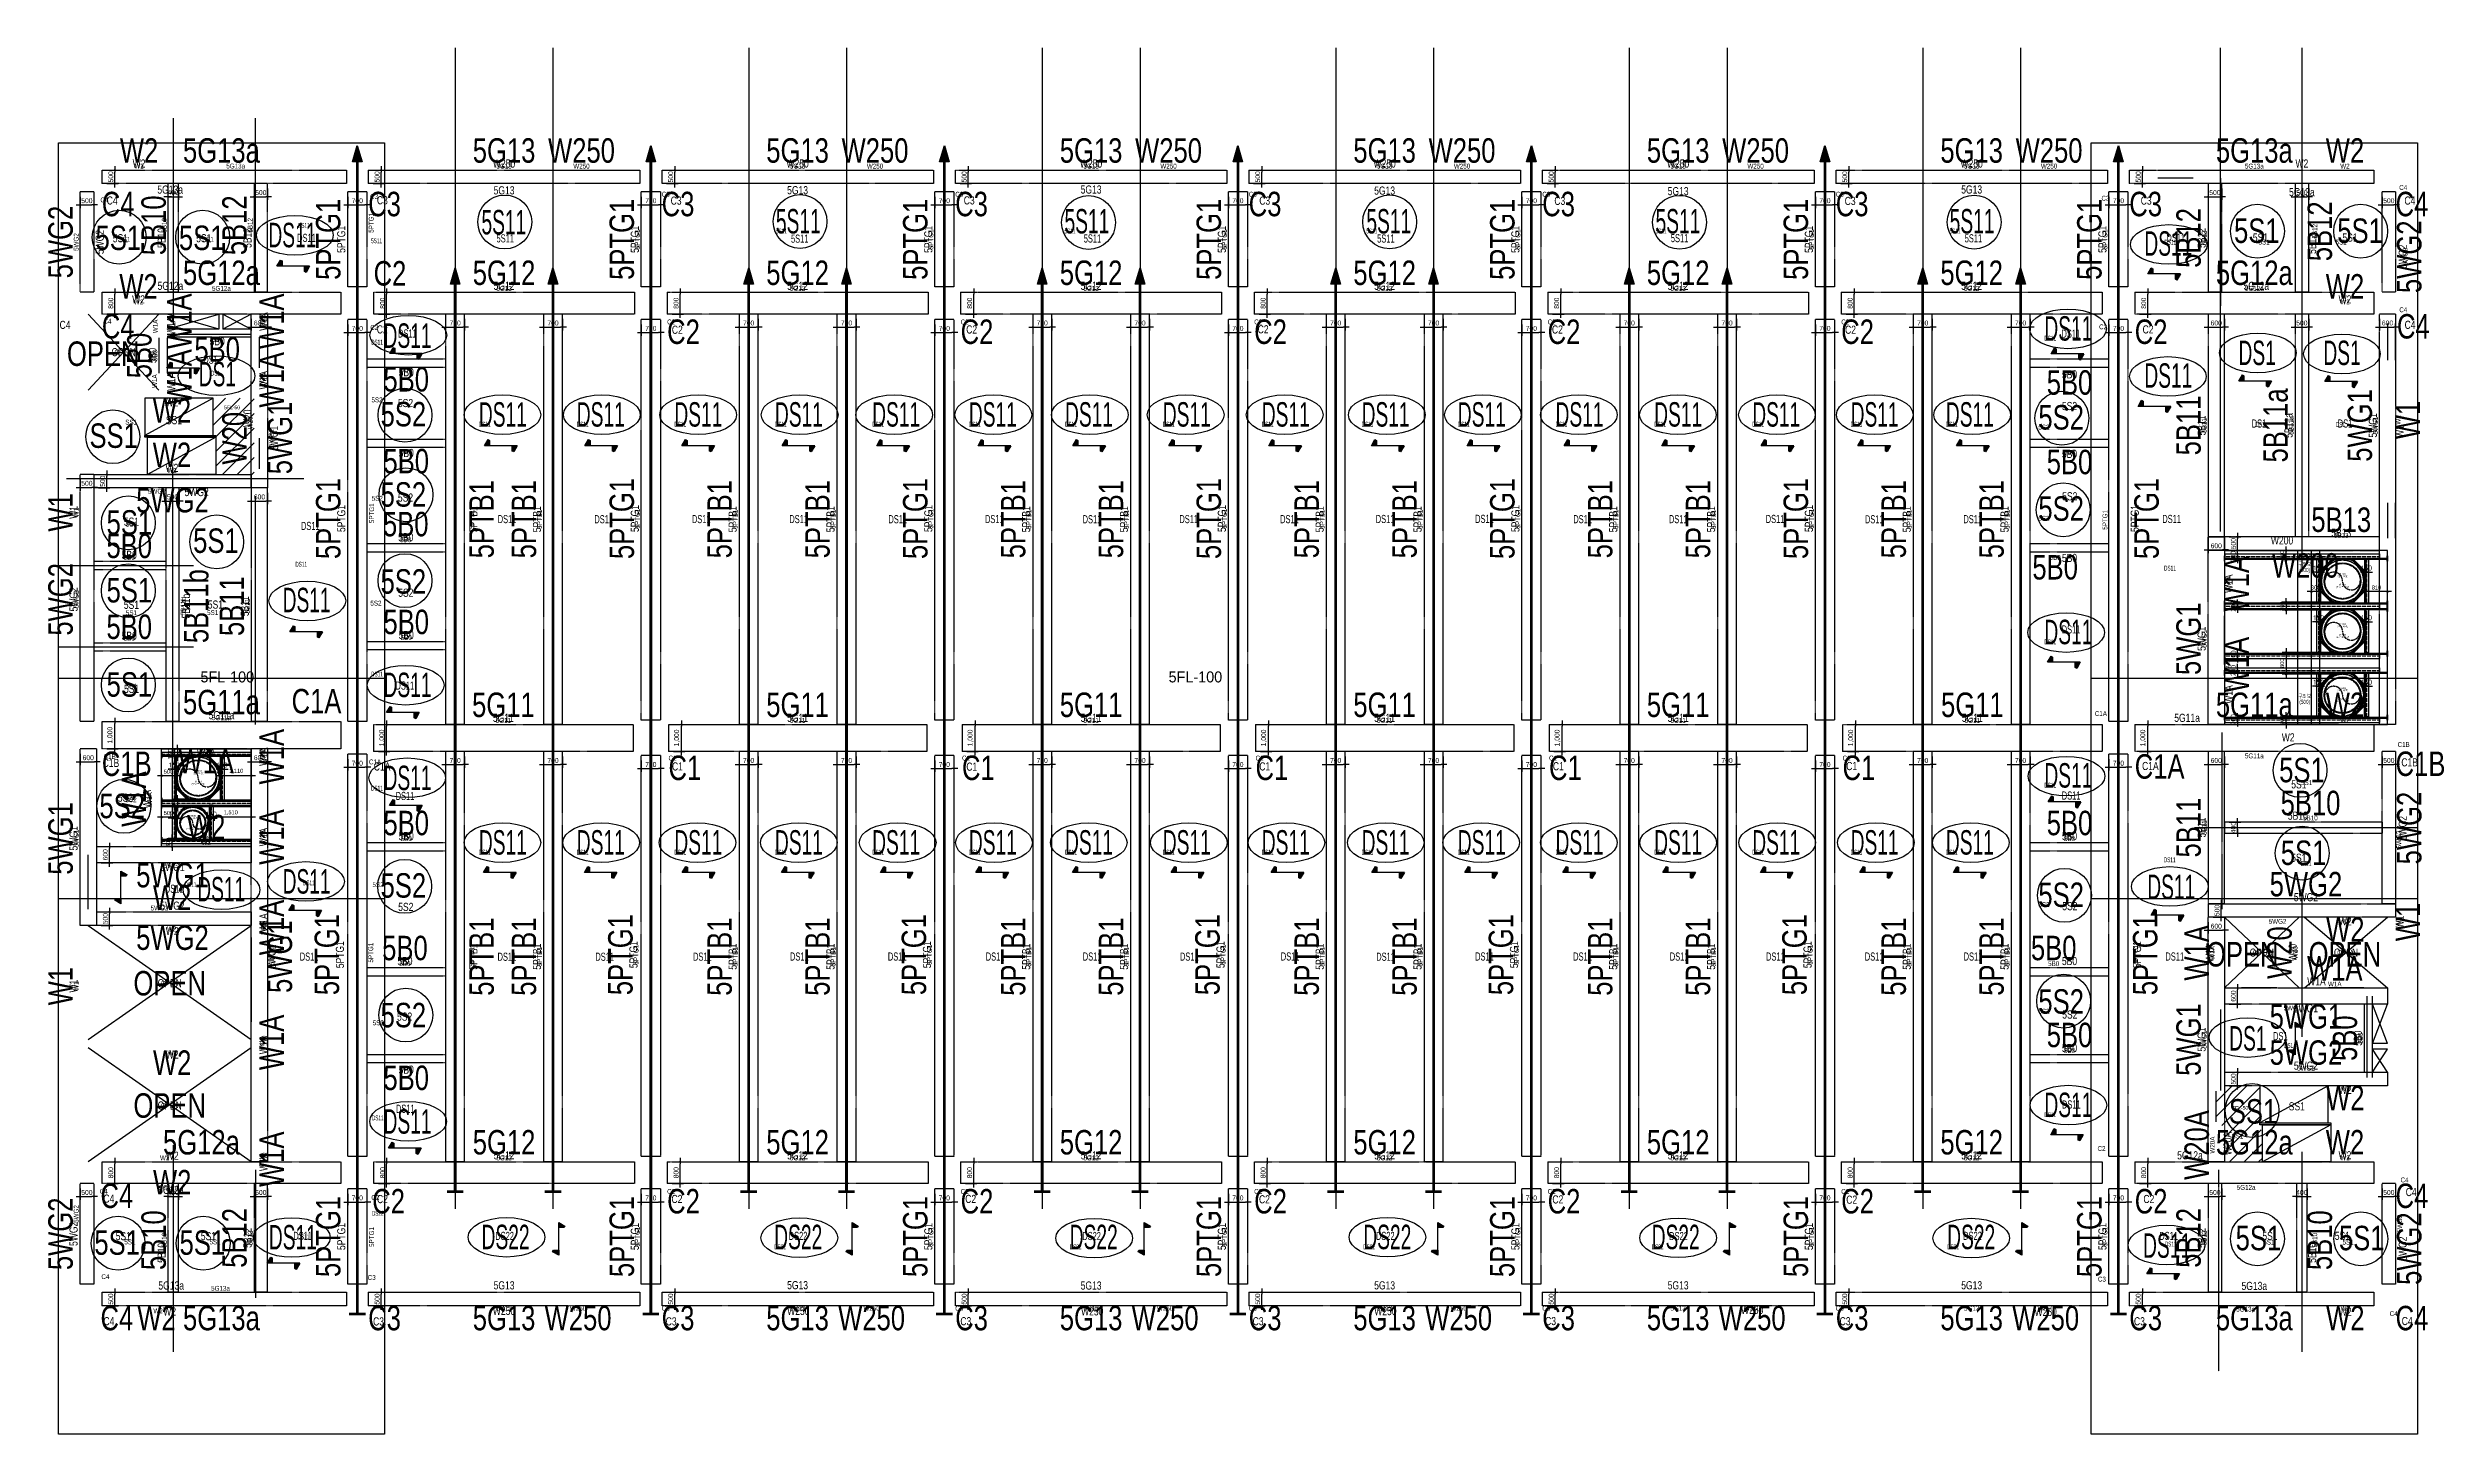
# Model space of a CAD drawing. Header units: millimetres. Extents: x 90970 to 179136, y 102485 to 153500.
import ezdxf
from ezdxf.enums import TextEntityAlignment as Align

# ---------------------------------------------------------------- set-up
doc = ezdxf.new("R2010")
doc.units = ezdxf.units.MM
for name, pattern in [('H1', [1.5, 1, -0.5]), ('HID', [2.3, 1.5, -0.8]), ('HIDDEN2', [0.1875, 0.125, -0.0625]), ('PASUN2', [3, 2, -1]), ('xs-1f_plan$0$HID', [4, 3, -1])]:
    doc.linetypes.add(name, pattern=pattern)
doc.layers.get('Defpoints').update_dxf_attribs({"color": 159})
for name, color, linetype in [('^DECK', 130, 'Continuous'), ('A-CEN', 1, 'Continuous'), ('A-ETC-전기', 253, 'H1'), ('A-HAT', 251, 'Continuous'), ('A-OPEN', 1, 'Continuous'), ('A-TEXT-NOTE', 7, 'Continuous'), ('A-TEXT-NOTE @ 100', 7, 'Continuous'), ('A-TEXT-NOTE @ 300', 7, 'Continuous'), ('A-TEXT-NOTE @ 60', 7, 'Continuous'), ('BEAM-TEXT', 4, 'Continuous'), ('BEAM-TEXT @ 100', 4, 'Continuous'), ('BEAM-TEXT @ 300', 4, 'Continuous'), ('BEAM-TEXT @ 60', 4, 'Continuous'), ('COLUMN-TEXT', 2, 'Continuous'), ('COLUMN-TEXT @ 100', 2, 'Continuous'), ('COLUMN-TEXT @ 300', 2, 'Continuous'), ('COLUMN-TEXT @ 60', 2, 'Continuous'), ('DECK-PL', 4, 'Continuous'), ('DECK-SLAB', 4, 'Continuous'), ('DECK-SLAB @ 100', 4, 'Continuous'), ('DECK-SLAB @ 300', 4, 'Continuous'), ('DECK-SLAB @ 60', 4, 'Continuous'), ('GIRDER-TEXT', 7, 'Continuous'), ('GIRDER-TEXT @ 100', 7, 'Continuous'), ('GIRDER-TEXT @ 300', 7, 'Continuous'), ('GIRDER-TEXT @ 60', 7, 'Continuous'), ('PT', 251, 'Continuous'), ('TXT-SLAB', 6, 'Continuous'), ('TXT-SLAB @ 100', 6, 'Continuous'), ('TXT-SLAB @ 300', 6, 'Continuous'), ('TXT-SLAB @ 60', 6, 'Continuous'), ('WALL-TEXT', 6, 'Continuous'), ('WALL-TEXT @ 100', 6, 'Continuous'), ('WALL-TEXT @ 300', 6, 'Continuous'), ('WALL-TEXT @ 60', 6, 'Continuous'), ('xs-1f_plan$0$8', 8, 'Continuous'), ('xs-1f_plan$0$xref', 7, 'Continuous'), ('레벨', 40, 'Continuous'), ('보(beam)', 4, 'HID'), ('보(girder)', 7, 'HID'), ('슬래브라인', 7, 'Continuous')]:
    doc.layers.add(name, color=color, linetype=linetype)
doc.layers.add('A-ETC-전기 NOPLOT', color=163, linetype='Continuous', plot=False)
doc.layers.add('NOPLOT', color=191, linetype='Continuous', plot=False)
doc.styles.add('Arial_10_2', font='arial.ttf', dxfattribs={"height": 120})
doc.styles.add('Gdim', font='Dotum.ttf', dxfattribs={"width": 0.9})
doc.styles.add('Gtx', font='Dotum.ttf')
doc.styles.add('xs-1f_plan$0$Gdim', font='malgun.ttf')
doc.dimstyles.new('Gdim200', dxfattribs={"dimscale": 200, "dimtxt": 3, "dimasz": 1.2, "dimexe": 2, "dimexo": 3, "dimgap": 1, "dimtad": 1, "dimdsep": 46, "dimlunit": 6, "dimtxsty": 'Gdim', "dimblk1": '_CIDOT', "dimblk2": '_CIDOT', "dimsah": 1, "dimcen": 2.5, "dimdle": 2, "dimclrd": 1, "dimclre": 1, "dimclrt": 3, "dimazin": 2, "dimtfac": 1, "dimtix": 1, "dimtmove": 2, "dimatfit": 3, "dimldrblk": '_CIDOT', "dimfxl": 0, "dimtolj": 1, "dimtzin": 0, "dimarcsym": 0})
doc.dimstyles.new('Gdim300', dxfattribs={"dimscale": 300, "dimtxt": 3, "dimasz": 6, "dimexe": 1.5, "dimexo": 2, "dimgap": 1, "dimtad": 1, "dimdec": 0, "dimzin": 0, "dimdsep": 46, "dimlunit": 6, "dimtxsty": 'Gtx', "dimblk": 'DOTSMALL', "dimblk1": 'DOTSMALL', "dimblk2": 'DOTSMALL', "dimcen": 1.5, "dimdle": 1.5, "dimclrd": 1, "dimclre": 1, "dimclrt": 256, "dimazin": 0, "dimtfac": 1, "dimtdec": 0, "dimtix": 1, "dimtmove": 2, "dimatfit": 3, "dimldrblk": 'DOTSMALL', "dimfxl": 0, "dimtolj": 1, "dimtzin": 0, "dimlwd": -1, "dimlwe": -1, "dimarcsym": 0})
doc.dimstyles.new('xs-1f_plan$0$Gdim200', dxfattribs={"dimscale": 200, "dimtxt": 3, "dimasz": 1.2, "dimexe": 2, "dimexo": 3, "dimgap": 1, "dimtad": 1, "dimdsep": 46, "dimlunit": 6, "dimtxsty": 'xs-1f_plan$0$Gdim', "dimblk1": 'xs-1f_plan$0$_CIDOT', "dimblk2": 'xs-1f_plan$0$_CIDOT', "dimsah": 1, "dimcen": 2.5, "dimdle": 2, "dimclrd": 1, "dimclre": 1, "dimclrt": 3, "dimazin": 2, "dimtfac": 1, "dimtix": 1, "dimtmove": 2, "dimatfit": 3, "dimldrblk": 'xs-1f_plan$0$_CIDOT', "dimfxl": 0, "dimtolj": 1, "dimtzin": 0, "dimarcsym": 0})

msp = doc.modelspace()

# ---------------------------------------------------------------- texts
at = {"layer": '레벨', "style": 'Gtx'}
for s, height, p in [('5FL-50', 135, (97745, 140270, 0)), ('5FL-100', 405, (97570, 130351, 0)), ('5FL-100', 405, (133191, 130351, 0)), ('5FL-50', 135, (171636, 114488, 0))]:
    msp.add_text(s, height=height, dxfattribs=at).set_placement(p, align=Align.MIDDLE_CENTER)

# ---------------------------------------------------------------- blocks, each defined once
blk = doc.blocks.new('_CIDOT')
at = {"color": 0, "linetype": 'ByBlock'}
blk.add_line((2, 0), (-1, 0), dxfattribs=at)
at = {"color": 0, "linetype": 'ByBlock', "const_width": 0.5}
blk.add_lwpolyline([(-0.25, 0, 1), (0.25, 0, 1)], format="xyb", close=True, dxfattribs=at)
blk = doc.blocks.new('*D255')
at = {"layer": 'Defpoints', "color": 155, "lineweight": -2, "transparency": 16777216}
for p, q in [((-1925, 650), (-1505, 650)), ((-1925, 150), (-1505, 150)), ((-1625, 222), (-1625, 578))]:
    blk.add_line(p, q, dxfattribs=at)
at = {"layer": 'Defpoints', "color": 0, "transparency": 16777216}
for p in [(-2105, 650), (-2105, 150), (-1625, 650)]:
    blk.add_point(p, dxfattribs=at)
at = {"layer": 'Defpoints', "color": 155, "lineweight": -2, "transparency": 16777216, "xscale": 71.99999999999994, "yscale": 71.99999999999994, "zscale": 71.99999999999994}
for p, rotation in [((-1625, 650), 90), ((-1625, 150), 270)]:
    blk.add_blockref('_CIDOT', p, dxfattribs=dict(at, rotation=rotation))
at = {"layer": 'Defpoints', "color": 3, "transparency": 16777216, "insert": (-1776, 400), "char_height": 180, "attachment_point": 5, "rotation": 90, "style": 'Gdim'}
blk.add_mtext('\\A1;{\\C155;500}', dxfattribs=at)
blk = doc.blocks.new('*D285')
at = {"layer": 'Defpoints', "color": 155, "lineweight": -2, "transparency": 16777216}
for p, q in [((-1725, 650), (-1305, 650)), ((-1725, 150), (-1305, 150)), ((-1425, 222), (-1425, 578))]:
    blk.add_line(p, q, dxfattribs=at)
at = {"layer": 'Defpoints', "color": 0, "transparency": 16777216}
for p in [(-1905, 650), (-1905, 150), (-1425, 650)]:
    blk.add_point(p, dxfattribs=at)
at = {"layer": 'Defpoints', "color": 155, "lineweight": -2, "transparency": 16777216, "xscale": 71.99999999999994, "yscale": 71.99999999999994, "zscale": 71.99999999999994}
for p, rotation in [((-1425, 650), 90), ((-1425, 150), 270)]:
    blk.add_blockref('_CIDOT', p, dxfattribs=dict(at, rotation=rotation))
at = {"layer": 'Defpoints', "color": 3, "transparency": 16777216, "insert": (-1576, 400), "char_height": 180, "attachment_point": 5, "rotation": 90, "style": 'Gdim'}
blk.add_mtext('\\A1;{\\C155;500}', dxfattribs=at)
blk = doc.blocks.new('*D287')
at = {"layer": 'Defpoints', "color": 155, "lineweight": -2, "transparency": 16777216}
for p, q in [((-925, 700), (-505, 700)), ((-925, 100), (-505, 100)), ((-625, 172), (-625, 628))]:
    blk.add_line(p, q, dxfattribs=at)
at = {"layer": 'Defpoints', "color": 0, "transparency": 16777216}
for p in [(-1105, 700), (-1105, 100), (-625, 700)]:
    blk.add_point(p, dxfattribs=at)
at = {"layer": 'Defpoints', "color": 155, "lineweight": -2, "transparency": 16777216, "xscale": 71.99999999999994, "yscale": 71.99999999999994, "zscale": 71.99999999999994}
for p, rotation in [((-625, 700), 90), ((-625, 100), 270)]:
    blk.add_blockref('_CIDOT', p, dxfattribs=dict(at, rotation=rotation))
at = {"layer": 'Defpoints', "color": 3, "transparency": 16777216, "insert": (-776, 400), "char_height": 180, "attachment_point": 5, "rotation": 90, "style": 'Gdim'}
blk.add_mtext('\\A1;{\\C155;600}', dxfattribs=at)
blk = doc.blocks.new('*D289')
at = {"layer": 'Defpoints', "color": 155, "lineweight": -2, "transparency": 16777216}
for p, q in [((-2025, 650), (-1605, 650)), ((-2025, 150), (-1605, 150)), ((-1725, 222), (-1725, 578))]:
    blk.add_line(p, q, dxfattribs=at)
at = {"layer": 'Defpoints', "color": 0, "transparency": 16777216}
for p in [(-2205, 650), (-2205, 150), (-1725, 650)]:
    blk.add_point(p, dxfattribs=at)
at = {"layer": 'Defpoints', "color": 155, "lineweight": -2, "transparency": 16777216, "xscale": 71.99999999999994, "yscale": 71.99999999999994, "zscale": 71.99999999999994}
for p, rotation in [((-1725, 650), 90), ((-1725, 150), 270)]:
    blk.add_blockref('_CIDOT', p, dxfattribs=dict(at, rotation=rotation))
at = {"layer": 'Defpoints', "color": 3, "transparency": 16777216, "insert": (-1876, 400), "char_height": 180, "attachment_point": 5, "rotation": 90, "style": 'Gdim'}
blk.add_mtext('\\A1;{\\C155;500}', dxfattribs=at)
blk = doc.blocks.new('*D291')
at = {"layer": 'Defpoints', "color": 155, "lineweight": -2, "transparency": 16777216}
for p, q in [((-2025, 650), (-1605, 650)), ((-2025, 150), (-1605, 150)), ((-1725, 222), (-1725, 578))]:
    blk.add_line(p, q, dxfattribs=at)
at = {"layer": 'Defpoints', "color": 0, "transparency": 16777216}
for p in [(-2205, 650), (-2205, 150), (-1725, 650)]:
    blk.add_point(p, dxfattribs=at)
at = {"layer": 'Defpoints', "color": 155, "lineweight": -2, "transparency": 16777216, "xscale": 71.99999999999994, "yscale": 71.99999999999994, "zscale": 71.99999999999994}
for p, rotation in [((-1725, 650), 90), ((-1725, 150), 270)]:
    blk.add_blockref('_CIDOT', p, dxfattribs=dict(at, rotation=rotation))
at = {"layer": 'Defpoints', "color": 3, "transparency": 16777216, "insert": (-1876, 400), "char_height": 180, "attachment_point": 5, "rotation": 90, "style": 'Gdim'}
blk.add_mtext('\\A1;{\\C155;500}', dxfattribs=at)
blk = doc.blocks.new('*D293')
at = {"layer": 'Defpoints', "color": 155, "lineweight": -2, "transparency": 16777216}
for p, q in [((-1725, 650), (-1305, 650)), ((-1725, 150), (-1305, 150)), ((-1425, 222), (-1425, 578))]:
    blk.add_line(p, q, dxfattribs=at)
at = {"layer": 'Defpoints', "color": 0, "transparency": 16777216}
for p in [(-1905, 650), (-1905, 150), (-1425, 650)]:
    blk.add_point(p, dxfattribs=at)
at = {"layer": 'Defpoints', "color": 155, "lineweight": -2, "transparency": 16777216, "xscale": 71.99999999999994, "yscale": 71.99999999999994, "zscale": 71.99999999999994}
for p, rotation in [((-1425, 650), 90), ((-1425, 150), 270)]:
    blk.add_blockref('_CIDOT', p, dxfattribs=dict(at, rotation=rotation))
at = {"layer": 'Defpoints', "color": 3, "transparency": 16777216, "insert": (-1576, 400), "char_height": 180, "attachment_point": 5, "rotation": 90, "style": 'Gdim'}
blk.add_mtext('\\A1;{\\C155;500}', dxfattribs=at)
blk = doc.blocks.new('*D295')
at = {"layer": 'Defpoints', "color": 155, "lineweight": -2, "transparency": 16777216}
for p, q in [((-2025, 700), (-1605, 700)), ((-2025, 100), (-1605, 100)), ((-1725, 172), (-1725, 628))]:
    blk.add_line(p, q, dxfattribs=at)
at = {"layer": 'Defpoints', "color": 0, "transparency": 16777216}
for p in [(-2205, 700), (-2205, 100), (-1725, 700)]:
    blk.add_point(p, dxfattribs=at)
at = {"layer": 'Defpoints', "color": 155, "lineweight": -2, "transparency": 16777216, "xscale": 71.99999999999994, "yscale": 71.99999999999994, "zscale": 71.99999999999994}
for p, rotation in [((-1725, 700), 90), ((-1725, 100), 270)]:
    blk.add_blockref('_CIDOT', p, dxfattribs=dict(at, rotation=rotation))
at = {"layer": 'Defpoints', "color": 3, "transparency": 16777216, "insert": (-1876, 400), "char_height": 180, "attachment_point": 5, "rotation": 90, "style": 'Gdim'}
blk.add_mtext('\\A1;{\\C155;600}', dxfattribs=at)
blk = doc.blocks.new('*D297')
at = {"layer": 'Defpoints', "color": 155, "lineweight": -2, "transparency": 16777216}
for p, q in [((-1725, 700), (-1305, 700)), ((-1725, 100), (-1305, 100)), ((-1425, 172), (-1425, 628))]:
    blk.add_line(p, q, dxfattribs=at)
at = {"layer": 'Defpoints', "color": 0, "transparency": 16777216}
for p in [(-1905, 700), (-1905, 100), (-1425, 700)]:
    blk.add_point(p, dxfattribs=at)
at = {"layer": 'Defpoints', "color": 155, "lineweight": -2, "transparency": 16777216, "xscale": 71.99999999999994, "yscale": 71.99999999999994, "zscale": 71.99999999999994}
for p, rotation in [((-1425, 700), 90), ((-1425, 100), 270)]:
    blk.add_blockref('_CIDOT', p, dxfattribs=dict(at, rotation=rotation))
at = {"layer": 'Defpoints', "color": 3, "transparency": 16777216, "insert": (-1576, 400), "char_height": 180, "attachment_point": 5, "rotation": 90, "style": 'Gdim'}
blk.add_mtext('\\A1;{\\C155;600}', dxfattribs=at)
blk = doc.blocks.new('*D299')
at = {"layer": 'Defpoints', "color": 155, "lineweight": -2, "transparency": 16777216}
for p, q in [((-1725, 650), (-1305, 650)), ((-1725, 150), (-1305, 150)), ((-1425, 222), (-1425, 578))]:
    blk.add_line(p, q, dxfattribs=at)
at = {"layer": 'Defpoints', "color": 0, "transparency": 16777216}
for p in [(-1905, 650), (-1905, 150), (-1425, 650)]:
    blk.add_point(p, dxfattribs=at)
at = {"layer": 'Defpoints', "color": 155, "lineweight": -2, "transparency": 16777216, "xscale": 71.99999999999994, "yscale": 71.99999999999994, "zscale": 71.99999999999994}
for p, rotation in [((-1425, 650), 90), ((-1425, 150), 270)]:
    blk.add_blockref('_CIDOT', p, dxfattribs=dict(at, rotation=rotation))
at = {"layer": 'Defpoints', "color": 3, "transparency": 16777216, "insert": (-1576, 400), "char_height": 180, "attachment_point": 5, "rotation": 90, "style": 'Gdim'}
blk.add_mtext('\\A1;{\\C155;500}', dxfattribs=at)
blk = doc.blocks.new('*D279')
at = {"layer": 'Defpoints', "color": 155, "lineweight": -2, "transparency": 16777216}
for p, q in [((-1825, 750), (-1405, 750)), ((-1825, 50), (-1405, 50)), ((-1525, 122), (-1525, 678))]:
    blk.add_line(p, q, dxfattribs=at)
at = {"layer": 'Defpoints', "color": 0, "transparency": 16777216}
for p in [(-2005, 750), (-2005, 50), (-1525, 750)]:
    blk.add_point(p, dxfattribs=at)
at = {"layer": 'Defpoints', "color": 155, "lineweight": -2, "transparency": 16777216, "xscale": 71.99999999999994, "yscale": 71.99999999999994, "zscale": 71.99999999999994}
for p, rotation in [((-1525, 750), 90), ((-1525, 50), 270)]:
    blk.add_blockref('_CIDOT', p, dxfattribs=dict(at, rotation=rotation))
at = {"layer": 'Defpoints', "color": 3, "transparency": 16777216, "insert": (-1676, 400), "char_height": 180, "attachment_point": 5, "rotation": 90, "style": 'Gdim'}
blk.add_mtext('\\A1;{\\C155;700}', dxfattribs=at)
blk = doc.blocks.new('*D283')
at = {"layer": 'Defpoints', "color": 155, "lineweight": -2, "transparency": 16777216}
for p, q in [((-1825, 750), (-1405, 750)), ((-1825, 50), (-1405, 50)), ((-1525, 122), (-1525, 678))]:
    blk.add_line(p, q, dxfattribs=at)
at = {"layer": 'Defpoints', "color": 0, "transparency": 16777216}
for p in [(-2005, 750), (-2005, 50), (-1525, 750)]:
    blk.add_point(p, dxfattribs=at)
at = {"layer": 'Defpoints', "color": 155, "lineweight": -2, "transparency": 16777216, "xscale": 71.99999999999994, "yscale": 71.99999999999994, "zscale": 71.99999999999994}
for p, rotation in [((-1525, 750), 90), ((-1525, 50), 270)]:
    blk.add_blockref('_CIDOT', p, dxfattribs=dict(at, rotation=rotation))
at = {"layer": 'Defpoints', "color": 3, "transparency": 16777216, "insert": (-1676, 400), "char_height": 180, "attachment_point": 5, "rotation": 90, "style": 'Gdim'}
blk.add_mtext('\\A1;{\\C155;700}', dxfattribs=at)
blk = doc.blocks.new('*D301')
at = {"layer": 'Defpoints', "color": 155, "lineweight": -2, "transparency": 16777216}
for p, q in [((-1725, 650), (-1305, 650)), ((-1725, 150), (-1305, 150)), ((-1425, 222), (-1425, 578))]:
    blk.add_line(p, q, dxfattribs=at)
at = {"layer": 'Defpoints', "color": 0, "transparency": 16777216}
for p in [(-1905, 650), (-1905, 150), (-1425, 650)]:
    blk.add_point(p, dxfattribs=at)
at = {"layer": 'Defpoints', "color": 155, "lineweight": -2, "transparency": 16777216, "xscale": 71.99999999999994, "yscale": 71.99999999999994, "zscale": 71.99999999999994}
for p, rotation in [((-1425, 650), 90), ((-1425, 150), 270)]:
    blk.add_blockref('_CIDOT', p, dxfattribs=dict(at, rotation=rotation))
at = {"layer": 'Defpoints', "color": 3, "transparency": 16777216, "insert": (-1576, 400), "char_height": 180, "attachment_point": 5, "rotation": 90, "style": 'Gdim'}
blk.add_mtext('\\A1;{\\C155;500}', dxfattribs=at)
blk = doc.blocks.new('*D303')
at = {"layer": 'Defpoints', "color": 155, "lineweight": -2, "transparency": 16777216}
for p, q in [((-1725, 650), (-1305, 650)), ((-1725, 150), (-1305, 150)), ((-1425, 222), (-1425, 578))]:
    blk.add_line(p, q, dxfattribs=at)
at = {"layer": 'Defpoints', "color": 0, "transparency": 16777216}
for p in [(-1905, 650), (-1905, 150), (-1425, 650)]:
    blk.add_point(p, dxfattribs=at)
at = {"layer": 'Defpoints', "color": 155, "lineweight": -2, "transparency": 16777216, "xscale": 71.99999999999994, "yscale": 71.99999999999994, "zscale": 71.99999999999994}
for p, rotation in [((-1425, 650), 90), ((-1425, 150), 270)]:
    blk.add_blockref('_CIDOT', p, dxfattribs=dict(at, rotation=rotation))
at = {"layer": 'Defpoints', "color": 3, "transparency": 16777216, "insert": (-1576, 400), "char_height": 180, "attachment_point": 5, "rotation": 90, "style": 'Gdim'}
blk.add_mtext('\\A1;{\\C155;500}', dxfattribs=at)
blk = doc.blocks.new('*D305')
at = {"layer": 'Defpoints', "color": 155, "lineweight": -2, "transparency": 16777216}
for p, q in [((-1725, 800), (-1305, 800)), ((-1725, 0), (-1305, 0)), ((-1425, 72), (-1425, 728))]:
    blk.add_line(p, q, dxfattribs=at)
at = {"layer": 'Defpoints', "color": 0, "transparency": 16777216}
for p in [(-1905, 800), (-1905, 0), (-1425, 800)]:
    blk.add_point(p, dxfattribs=at)
at = {"layer": 'Defpoints', "color": 155, "lineweight": -2, "transparency": 16777216, "xscale": 71.99999999999994, "yscale": 71.99999999999994, "zscale": 71.99999999999994}
for p, rotation in [((-1425, 800), 90), ((-1425, 0), 270)]:
    blk.add_blockref('_CIDOT', p, dxfattribs=dict(at, rotation=rotation))
at = {"layer": 'Defpoints', "color": 3, "transparency": 16777216, "insert": (-1576, 400), "char_height": 180, "attachment_point": 5, "rotation": 90, "style": 'Gdim'}
blk.add_mtext('\\A1;{\\C155;800}', dxfattribs=at)
blk = doc.blocks.new('*D307')
at = {"layer": 'Defpoints', "color": 155, "lineweight": -2, "transparency": 16777216}
for p, q in [((-1725, 900), (-1305, 900)), ((-1425, -28), (-1425, 828)), ((-1725, -100), (-1305, -100))]:
    blk.add_line(p, q, dxfattribs=at)
at = {"layer": 'Defpoints', "color": 0, "transparency": 16777216}
for p in [(-1905, 900), (-1425, 900), (-1905, -100)]:
    blk.add_point(p, dxfattribs=at)
at = {"layer": 'Defpoints', "color": 155, "lineweight": -2, "transparency": 16777216, "xscale": 71.99999999999994, "yscale": 71.99999999999994, "zscale": 71.99999999999994}
for p, rotation in [((-1425, 900), 90), ((-1425, -100), 270)]:
    blk.add_blockref('_CIDOT', p, dxfattribs=dict(at, rotation=rotation))
at = {"layer": 'Defpoints', "color": 3, "transparency": 16777216, "insert": (-1593, 400), "char_height": 180, "attachment_point": 5, "rotation": 90, "style": 'Gdim'}
blk.add_mtext('\\A1;{\\C155;1,000}', dxfattribs=at)
blk = doc.blocks.new('*D309')
at = {"layer": 'Defpoints', "color": 155, "lineweight": -2, "transparency": 16777216}
for p, q in [((-1775, 900), (-1355, 900)), ((-1475, -28), (-1475, 828)), ((-1775, -100), (-1355, -100))]:
    blk.add_line(p, q, dxfattribs=at)
at = {"layer": 'Defpoints', "color": 0, "transparency": 16777216}
for p in [(-1955, 900), (-1475, 900), (-1955, -100)]:
    blk.add_point(p, dxfattribs=at)
at = {"layer": 'Defpoints', "color": 155, "lineweight": -2, "transparency": 16777216, "xscale": 71.99999999999994, "yscale": 71.99999999999994, "zscale": 71.99999999999994}
for p, rotation in [((-1475, 900), 90), ((-1475, -100), 270)]:
    blk.add_blockref('_CIDOT', p, dxfattribs=dict(at, rotation=rotation))
at = {"layer": 'Defpoints', "color": 3, "transparency": 16777216, "insert": (-1643, 400), "char_height": 180, "attachment_point": 5, "rotation": 90, "style": 'Gdim'}
blk.add_mtext('\\A1;{\\C155;1,000}', dxfattribs=at)
blk = doc.blocks.new('*D311')
at = {"layer": 'Defpoints', "color": 155, "lineweight": -2, "transparency": 16777216}
for p, q in [((-1725, 900), (-1305, 900)), ((-1425, -28), (-1425, 828)), ((-1725, -100), (-1305, -100))]:
    blk.add_line(p, q, dxfattribs=at)
at = {"layer": 'Defpoints', "color": 0, "transparency": 16777216}
for p in [(-1905, 900), (-1425, 900), (-1905, -100)]:
    blk.add_point(p, dxfattribs=at)
at = {"layer": 'Defpoints', "color": 155, "lineweight": -2, "transparency": 16777216, "xscale": 71.99999999999994, "yscale": 71.99999999999994, "zscale": 71.99999999999994}
for p, rotation in [((-1425, 900), 90), ((-1425, -100), 270)]:
    blk.add_blockref('_CIDOT', p, dxfattribs=dict(at, rotation=rotation))
at = {"layer": 'Defpoints', "color": 3, "transparency": 16777216, "insert": (-1593, 400), "char_height": 180, "attachment_point": 5, "rotation": 90, "style": 'Gdim'}
blk.add_mtext('\\A1;{\\C155;1,000}', dxfattribs=at)
blk = doc.blocks.new('*D313')
at = {"layer": 'Defpoints', "color": 155, "lineweight": -2, "transparency": 16777216}
for p, q in [((-1725, 900), (-1305, 900)), ((-1425, -28), (-1425, 828)), ((-1725, -100), (-1305, -100))]:
    blk.add_line(p, q, dxfattribs=at)
at = {"layer": 'Defpoints', "color": 0, "transparency": 16777216}
for p in [(-1905, 900), (-1425, 900), (-1905, -100)]:
    blk.add_point(p, dxfattribs=at)
at = {"layer": 'Defpoints', "color": 155, "lineweight": -2, "transparency": 16777216, "xscale": 71.99999999999994, "yscale": 71.99999999999994, "zscale": 71.99999999999994}
for p, rotation in [((-1425, 900), 90), ((-1425, -100), 270)]:
    blk.add_blockref('_CIDOT', p, dxfattribs=dict(at, rotation=rotation))
at = {"layer": 'Defpoints', "color": 3, "transparency": 16777216, "insert": (-1593, 400), "char_height": 180, "attachment_point": 5, "rotation": 90, "style": 'Gdim'}
blk.add_mtext('\\A1;{\\C155;1,000}', dxfattribs=at)
blk = doc.blocks.new('*D315')
at = {"layer": 'Defpoints', "color": 155, "lineweight": -2, "transparency": 16777216}
for p, q in [((-1725, 800), (-1305, 800)), ((-1725, 0), (-1305, 0)), ((-1425, 72), (-1425, 728))]:
    blk.add_line(p, q, dxfattribs=at)
at = {"layer": 'Defpoints', "color": 0, "transparency": 16777216}
for p in [(-1905, 800), (-1905, 0), (-1425, 800)]:
    blk.add_point(p, dxfattribs=at)
at = {"layer": 'Defpoints', "color": 155, "lineweight": -2, "transparency": 16777216, "xscale": 71.99999999999994, "yscale": 71.99999999999994, "zscale": 71.99999999999994}
for p, rotation in [((-1425, 800), 90), ((-1425, 0), 270)]:
    blk.add_blockref('_CIDOT', p, dxfattribs=dict(at, rotation=rotation))
at = {"layer": 'Defpoints', "color": 3, "transparency": 16777216, "insert": (-1576, 400), "char_height": 180, "attachment_point": 5, "rotation": 90, "style": 'Gdim'}
blk.add_mtext('\\A1;{\\C155;800}', dxfattribs=at)
blk = doc.blocks.new('*D275')
at = {"layer": 'Defpoints', "color": 155, "lineweight": -2, "transparency": 16777216}
for p, q in [((-1725, 750), (-1305, 750)), ((-1725, 50), (-1305, 50)), ((-1425, 122), (-1425, 678))]:
    blk.add_line(p, q, dxfattribs=at)
at = {"layer": 'Defpoints', "color": 0, "transparency": 16777216}
for p in [(-1905, 750), (-1905, 50), (-1425, 750)]:
    blk.add_point(p, dxfattribs=at)
at = {"layer": 'Defpoints', "color": 155, "lineweight": -2, "transparency": 16777216, "xscale": 71.99999999999994, "yscale": 71.99999999999994, "zscale": 71.99999999999994}
for p, rotation in [((-1425, 750), 90), ((-1425, 50), 270)]:
    blk.add_blockref('_CIDOT', p, dxfattribs=dict(at, rotation=rotation))
at = {"layer": 'Defpoints', "color": 3, "transparency": 16777216, "insert": (-1576, 400), "char_height": 180, "attachment_point": 5, "rotation": 90, "style": 'Gdim'}
blk.add_mtext('\\A1;{\\C155;700}', dxfattribs=at)
blk = doc.blocks.new('*D319')
at = {"layer": 'Defpoints', "color": 155, "lineweight": -2, "transparency": 16777216}
for p, q in [((-925, 700), (-505, 700)), ((-925, 100), (-505, 100)), ((-625, 172), (-625, 628))]:
    blk.add_line(p, q, dxfattribs=at)
at = {"layer": 'Defpoints', "color": 0, "transparency": 16777216}
for p in [(-1105, 700), (-1105, 100), (-625, 700)]:
    blk.add_point(p, dxfattribs=at)
at = {"layer": 'Defpoints', "color": 155, "lineweight": -2, "transparency": 16777216, "xscale": 71.99999999999994, "yscale": 71.99999999999994, "zscale": 71.99999999999994}
for p, rotation in [((-625, 700), 90), ((-625, 100), 270)]:
    blk.add_blockref('_CIDOT', p, dxfattribs=dict(at, rotation=rotation))
at = {"layer": 'Defpoints', "color": 3, "transparency": 16777216, "insert": (-776, 400), "char_height": 180, "attachment_point": 5, "rotation": 90, "style": 'Gdim'}
blk.add_mtext('\\A1;{\\C155;600}', dxfattribs=at)
blk = doc.blocks.new('*D321')
at = {"layer": 'Defpoints', "color": 155, "lineweight": -2, "transparency": 16777216}
for p, q in [((-2025, 700), (-1605, 700)), ((-2025, 100), (-1605, 100)), ((-1725, 172), (-1725, 628))]:
    blk.add_line(p, q, dxfattribs=at)
at = {"layer": 'Defpoints', "color": 0, "transparency": 16777216}
for p in [(-2205, 700), (-2205, 100), (-1725, 700)]:
    blk.add_point(p, dxfattribs=at)
at = {"layer": 'Defpoints', "color": 155, "lineweight": -2, "transparency": 16777216, "xscale": 71.99999999999994, "yscale": 71.99999999999994, "zscale": 71.99999999999994}
for p, rotation in [((-1725, 700), 90), ((-1725, 100), 270)]:
    blk.add_blockref('_CIDOT', p, dxfattribs=dict(at, rotation=rotation))
at = {"layer": 'Defpoints', "color": 3, "transparency": 16777216, "insert": (-1876, 400), "char_height": 180, "attachment_point": 5, "rotation": 90, "style": 'Gdim'}
blk.add_mtext('\\A1;{\\C155;600}', dxfattribs=at)
blk = doc.blocks.new('*D323')
at = {"layer": 'Defpoints', "color": 155, "lineweight": -2, "transparency": 16777216}
for p, q in [((-1725, 650), (-1305, 650)), ((-1725, 150), (-1305, 150)), ((-1425, 222), (-1425, 578))]:
    blk.add_line(p, q, dxfattribs=at)
at = {"layer": 'Defpoints', "color": 0, "transparency": 16777216}
for p in [(-1905, 650), (-1905, 150), (-1425, 650)]:
    blk.add_point(p, dxfattribs=at)
at = {"layer": 'Defpoints', "color": 155, "lineweight": -2, "transparency": 16777216, "xscale": 71.99999999999994, "yscale": 71.99999999999994, "zscale": 71.99999999999994}
for p, rotation in [((-1425, 650), 90), ((-1425, 150), 270)]:
    blk.add_blockref('_CIDOT', p, dxfattribs=dict(at, rotation=rotation))
at = {"layer": 'Defpoints', "color": 3, "transparency": 16777216, "insert": (-1576, 400), "char_height": 180, "attachment_point": 5, "rotation": 90, "style": 'Gdim'}
blk.add_mtext('\\A1;{\\C155;500}', dxfattribs=at)
blk = doc.blocks.new('*D325')
at = {"layer": 'Defpoints', "color": 155, "lineweight": -2, "transparency": 16777216}
for p, q in [((-1725, 700), (-1305, 700)), ((-1725, 100), (-1305, 100)), ((-1425, 172), (-1425, 628))]:
    blk.add_line(p, q, dxfattribs=at)
at = {"layer": 'Defpoints', "color": 0, "transparency": 16777216}
for p in [(-1905, 700), (-1905, 100), (-1425, 700)]:
    blk.add_point(p, dxfattribs=at)
at = {"layer": 'Defpoints', "color": 155, "lineweight": -2, "transparency": 16777216, "xscale": 71.99999999999994, "yscale": 71.99999999999994, "zscale": 71.99999999999994}
for p, rotation in [((-1425, 700), 90), ((-1425, 100), 270)]:
    blk.add_blockref('_CIDOT', p, dxfattribs=dict(at, rotation=rotation))
at = {"layer": 'Defpoints', "color": 3, "transparency": 16777216, "insert": (-1576, 400), "char_height": 180, "attachment_point": 5, "rotation": 90, "style": 'Gdim'}
blk.add_mtext('\\A1;{\\C155;600}', dxfattribs=at)
blk = doc.blocks.new('*D327')
at = {"layer": 'Defpoints', "color": 155, "lineweight": -2, "transparency": 16777216}
for p, q in [((-1825, 700), (-1405, 700)), ((-1825, 100), (-1405, 100)), ((-1525, 172), (-1525, 628))]:
    blk.add_line(p, q, dxfattribs=at)
at = {"layer": 'Defpoints', "color": 0, "transparency": 16777216}
for p in [(-2005, 700), (-2005, 100), (-1525, 700)]:
    blk.add_point(p, dxfattribs=at)
at = {"layer": 'Defpoints', "color": 155, "lineweight": -2, "transparency": 16777216, "xscale": 71.99999999999994, "yscale": 71.99999999999994, "zscale": 71.99999999999994}
for p, rotation in [((-1525, 700), 90), ((-1525, 100), 270)]:
    blk.add_blockref('_CIDOT', p, dxfattribs=dict(at, rotation=rotation))
at = {"layer": 'Defpoints', "color": 3, "transparency": 16777216, "insert": (-1676, 400), "char_height": 180, "attachment_point": 5, "rotation": 90, "style": 'Gdim'}
blk.add_mtext('\\A1;{\\C155;600}', dxfattribs=at)
blk = doc.blocks.new('*D329')
at = {"layer": 'Defpoints', "color": 155, "lineweight": -2, "transparency": 16777216}
for p, q in [((-1925, 650), (-1505, 650)), ((-1925, 150), (-1505, 150)), ((-1625, 222), (-1625, 578))]:
    blk.add_line(p, q, dxfattribs=at)
at = {"layer": 'Defpoints', "color": 0, "transparency": 16777216}
for p in [(-2105, 650), (-2105, 150), (-1625, 650)]:
    blk.add_point(p, dxfattribs=at)
at = {"layer": 'Defpoints', "color": 155, "lineweight": -2, "transparency": 16777216, "xscale": 71.99999999999994, "yscale": 71.99999999999994, "zscale": 71.99999999999994}
for p, rotation in [((-1625, 650), 90), ((-1625, 150), 270)]:
    blk.add_blockref('_CIDOT', p, dxfattribs=dict(at, rotation=rotation))
at = {"layer": 'Defpoints', "color": 3, "transparency": 16777216, "insert": (-1776, 400), "char_height": 180, "attachment_point": 5, "rotation": 90, "style": 'Gdim'}
blk.add_mtext('\\A1;{\\C155;500}', dxfattribs=at)
blk = doc.blocks.new('*D331')
at = {"layer": 'Defpoints', "color": 155, "lineweight": -2, "transparency": 16777216}
for p, q in [((-1925, 700), (-1505, 700)), ((-1925, 100), (-1505, 100)), ((-1625, 172), (-1625, 628))]:
    blk.add_line(p, q, dxfattribs=at)
at = {"layer": 'Defpoints', "color": 0, "transparency": 16777216}
for p in [(-2105, 700), (-2105, 100), (-1625, 700)]:
    blk.add_point(p, dxfattribs=at)
at = {"layer": 'Defpoints', "color": 155, "lineweight": -2, "transparency": 16777216, "xscale": 71.99999999999994, "yscale": 71.99999999999994, "zscale": 71.99999999999994}
for p, rotation in [((-1625, 700), 90), ((-1625, 100), 270)]:
    blk.add_blockref('_CIDOT', p, dxfattribs=dict(at, rotation=rotation))
at = {"layer": 'Defpoints', "color": 3, "transparency": 16777216, "insert": (-1776, 400), "char_height": 180, "attachment_point": 5, "rotation": 90, "style": 'Gdim'}
blk.add_mtext('\\A1;{\\C155;600}', dxfattribs=at)
blk = doc.blocks.new('*D333')
at = {"layer": 'Defpoints', "color": 155, "lineweight": -2, "transparency": 16777216}
for p, q in [((-1925, 650), (-1505, 650)), ((-1925, 150), (-1505, 150)), ((-1625, 222), (-1625, 578))]:
    blk.add_line(p, q, dxfattribs=at)
at = {"layer": 'Defpoints', "color": 0, "transparency": 16777216}
for p in [(-2105, 650), (-2105, 150), (-1625, 650)]:
    blk.add_point(p, dxfattribs=at)
at = {"layer": 'Defpoints', "color": 155, "lineweight": -2, "transparency": 16777216, "xscale": 71.99999999999994, "yscale": 71.99999999999994, "zscale": 71.99999999999994}
for p, rotation in [((-1625, 650), 90), ((-1625, 150), 270)]:
    blk.add_blockref('_CIDOT', p, dxfattribs=dict(at, rotation=rotation))
at = {"layer": 'Defpoints', "color": 3, "transparency": 16777216, "insert": (-1776, 400), "char_height": 180, "attachment_point": 5, "rotation": 90, "style": 'Gdim'}
blk.add_mtext('\\A1;{\\C155;500}', dxfattribs=at)
blk = doc.blocks.new('*U1019')
at = {"layer": 'COLUMN-TEXT @ 100', "color": 3, "style": 'Gtx', "width": 0.8}
blk.add_text('C3', height=300, dxfattribs=at).set_placement((167726, 106787), align=Align.TOP_LEFT)
at = {"layer": 'COLUMN-TEXT @ 300', "color": 3, "style": 'Gtx', "width": 0.8}
blk.add_text('C3', height=900, dxfattribs=at).set_placement((167554, 107205), align=Align.TOP_LEFT)
at = {"layer": 'COLUMN-TEXT @ 60', "color": 3, "style": 'Gtx', "width": 0.8}
blk.add_text('C3', height=180, dxfattribs=at).set_placement((166399, 108278), align=Align.TOP_LEFT)
blk = doc.blocks.new('*U1020')
at = {"layer": 'COLUMN-TEXT @ 100', "color": 3, "style": 'Gtx', "width": 0.8}
blk.add_text('C3', height=300, dxfattribs=at).set_placement((156896, 106789), align=Align.TOP_LEFT)
at = {"layer": 'COLUMN-TEXT @ 300', "color": 3, "style": 'Gtx', "width": 0.8}
blk.add_text('C3', height=900, dxfattribs=at).set_placement((156754, 107205), align=Align.TOP_LEFT)
at = {"layer": 'COLUMN-TEXT @ 60', "color": 3, "style": 'Gtx', "width": 0.8}
blk.add_text('C3', height=180, dxfattribs=at).set_placement((156754, 107205), align=Align.TOP_LEFT)
blk = doc.blocks.new('*U1021')
at = {"layer": 'COLUMN-TEXT @ 100', "color": 3, "style": 'Gtx', "width": 0.8}
blk.add_text('C3', height=300, dxfattribs=at).set_placement((146059, 106795), align=Align.TOP_LEFT)
at = {"layer": 'COLUMN-TEXT @ 300', "color": 3, "style": 'Gtx', "width": 0.8}
blk.add_text('C3', height=900, dxfattribs=at).set_placement((145954, 107205), align=Align.TOP_LEFT)
at = {"layer": 'COLUMN-TEXT @ 60', "color": 3, "style": 'Gtx', "width": 0.8}
blk.add_text('C3', height=180, dxfattribs=at).set_placement((145954, 107205), align=Align.TOP_LEFT)
blk = doc.blocks.new('*U1022')
at = {"layer": 'COLUMN-TEXT @ 100', "color": 3, "style": 'Gtx', "width": 0.8}
blk.add_text('C3', height=300, dxfattribs=at).set_placement((135298, 106788), align=Align.TOP_LEFT)
at = {"layer": 'COLUMN-TEXT @ 300', "color": 3, "style": 'Gtx', "width": 0.8}
blk.add_text('C3', height=900, dxfattribs=at).set_placement((135154, 107205), align=Align.TOP_LEFT)
at = {"layer": 'COLUMN-TEXT @ 60', "color": 3, "style": 'Gtx', "width": 0.8}
blk.add_text('C3', height=180, dxfattribs=at).set_placement((135154, 107205), align=Align.TOP_LEFT)
blk = doc.blocks.new('*U1023')
at = {"layer": 'COLUMN-TEXT @ 100', "color": 3, "style": 'Gtx', "width": 0.8}
blk.add_text('C3', height=300, dxfattribs=at).set_placement((124543, 106789), align=Align.TOP_LEFT)
at = {"layer": 'COLUMN-TEXT @ 300', "color": 3, "style": 'Gtx', "width": 0.8}
blk.add_text('C3', height=900, dxfattribs=at).set_placement((124354, 107205), align=Align.TOP_LEFT)
at = {"layer": 'COLUMN-TEXT @ 60', "color": 3, "style": 'Gtx', "width": 0.8}
blk.add_text('C3', height=180, dxfattribs=at).set_placement((124354, 107205), align=Align.TOP_LEFT)
blk = doc.blocks.new('*U1024')
at = {"layer": 'COLUMN-TEXT @ 100', "color": 3, "style": 'Gtx', "width": 0.8}
blk.add_text('C3', height=300, dxfattribs=at).set_placement((113701, 106783), align=Align.TOP_LEFT)
at = {"layer": 'COLUMN-TEXT @ 300', "color": 3, "style": 'Gtx', "width": 0.8}
blk.add_text('C3', height=900, dxfattribs=at).set_placement((113554, 107205), align=Align.TOP_LEFT)
at = {"layer": 'COLUMN-TEXT @ 60', "color": 3, "style": 'Gtx', "width": 0.8}
blk.add_text('C3', height=180, dxfattribs=at).set_placement((113554, 107205), align=Align.TOP_LEFT)
blk = doc.blocks.new('*U1025')
at = {"layer": 'COLUMN-TEXT @ 100', "color": 3, "style": 'Gtx', "width": 0.8}
blk.add_text('C3', height=300, dxfattribs=at).set_placement((102934, 106782), align=Align.TOP_LEFT)
at = {"layer": 'COLUMN-TEXT @ 300', "color": 3, "style": 'Gtx', "width": 0.8}
blk.add_text('C3', height=900, dxfattribs=at).set_placement((102754, 107205), align=Align.TOP_LEFT)
at = {"layer": 'COLUMN-TEXT @ 60', "color": 3, "style": 'Gtx', "width": 0.8}
blk.add_text('C3', height=180, dxfattribs=at).set_placement((102737, 108338), align=Align.TOP_LEFT)
blk = doc.blocks.new('*U1026')
at = {"layer": 'COLUMN-TEXT @ 100', "color": 3, "style": 'Gtx', "width": 0.8}
blk.add_text('C2', height=300, dxfattribs=at).set_placement((113915, 111288), align=Align.TOP_LEFT)
at = {"layer": 'COLUMN-TEXT @ 300', "color": 3, "style": 'Gtx', "width": 0.8}
blk.add_text('C2', height=900, dxfattribs=at).set_placement((113754, 111505), align=Align.TOP_LEFT)
at = {"layer": 'COLUMN-TEXT @ 60', "color": 3, "style": 'Gtx', "width": 0.8}
blk.add_text('C2', height=180, dxfattribs=at).set_placement((113754, 111505), align=Align.TOP_LEFT)
blk = doc.blocks.new('*U1027')
at = {"layer": 'COLUMN-TEXT @ 100', "color": 3, "style": 'Gtx', "width": 0.8}
blk.add_text('C2', height=300, dxfattribs=at).set_placement((124722, 111290), align=Align.TOP_LEFT)
at = {"layer": 'COLUMN-TEXT @ 300', "color": 3, "style": 'Gtx', "width": 0.8}
blk.add_text('C2', height=900, dxfattribs=at).set_placement((124554, 111505), align=Align.TOP_LEFT)
at = {"layer": 'COLUMN-TEXT @ 60', "color": 3, "style": 'Gtx', "width": 0.8}
blk.add_text('C2', height=180, dxfattribs=at).set_placement((124554, 111505), align=Align.TOP_LEFT)
blk = doc.blocks.new('*U1028')
at = {"layer": 'COLUMN-TEXT @ 100', "color": 3, "style": 'Gtx', "width": 0.8}
blk.add_text('C2', height=300, dxfattribs=at).set_placement((135532, 111275), align=Align.TOP_LEFT)
at = {"layer": 'COLUMN-TEXT @ 300', "color": 3, "style": 'Gtx', "width": 0.8}
blk.add_text('C2', height=900, dxfattribs=at).set_placement((135354, 111505), align=Align.TOP_LEFT)
at = {"layer": 'COLUMN-TEXT @ 60', "color": 3, "style": 'Gtx', "width": 0.8}
blk.add_text('C2', height=180, dxfattribs=at).set_placement((135354, 111505), align=Align.TOP_LEFT)
blk = doc.blocks.new('*U1029')
at = {"layer": 'COLUMN-TEXT @ 100', "color": 3, "style": 'Gtx', "width": 0.8}
blk.add_text('C2', height=300, dxfattribs=at).set_placement((146326, 111272), align=Align.TOP_LEFT)
at = {"layer": 'COLUMN-TEXT @ 300', "color": 3, "style": 'Gtx', "width": 0.8}
blk.add_text('C2', height=900, dxfattribs=at).set_placement((146154, 111505), align=Align.TOP_LEFT)
at = {"layer": 'COLUMN-TEXT @ 60', "color": 3, "style": 'Gtx', "width": 0.8}
blk.add_text('C2', height=180, dxfattribs=at).set_placement((146154, 111505), align=Align.TOP_LEFT)
blk = doc.blocks.new('*U1030')
at = {"layer": 'COLUMN-TEXT @ 100', "color": 3, "style": 'Gtx', "width": 0.8}
blk.add_text('C3', height=300, dxfattribs=at).set_placement((103075, 148043), align=Align.TOP_LEFT)
at = {"layer": 'COLUMN-TEXT @ 300', "color": 3, "style": 'Gtx', "width": 0.8}
blk.add_text('C3', height=900, dxfattribs=at).set_placement((102754, 148205), align=Align.TOP_LEFT)
at = {"layer": 'COLUMN-TEXT @ 60', "color": 3, "style": 'Gtx', "width": 0.8}
blk.add_text('C3', height=180, dxfattribs=at).set_placement((102823, 148120), align=Align.TOP_LEFT)
blk = doc.blocks.new('*U1031')
at = {"layer": 'COLUMN-TEXT @ 100', "color": 3, "style": 'Gtx', "width": 0.8}
blk.add_text('C3', height=300, dxfattribs=at).set_placement((113884, 148030), align=Align.TOP_LEFT)
at = {"layer": 'COLUMN-TEXT @ 300', "color": 3, "style": 'Gtx', "width": 0.8}
blk.add_text('C3', height=900, dxfattribs=at).set_placement((113554, 148205), align=Align.TOP_LEFT)
at = {"layer": 'COLUMN-TEXT @ 60', "color": 3, "style": 'Gtx', "width": 0.8}
blk.add_text('C3', height=180, dxfattribs=at).set_placement((113554, 148205), align=Align.TOP_LEFT)
blk = doc.blocks.new('*U1032')
at = {"layer": 'COLUMN-TEXT @ 100', "color": 3, "style": 'Gtx', "width": 0.8}
blk.add_text('C3', height=300, dxfattribs=at).set_placement((124668, 148040), align=Align.TOP_LEFT)
at = {"layer": 'COLUMN-TEXT @ 300', "color": 3, "style": 'Gtx', "width": 0.8}
blk.add_text('C3', height=900, dxfattribs=at).set_placement((124354, 148205), align=Align.TOP_LEFT)
at = {"layer": 'COLUMN-TEXT @ 60', "color": 3, "style": 'Gtx', "width": 0.8}
blk.add_text('C3', height=180, dxfattribs=at).set_placement((124354, 148205), align=Align.TOP_LEFT)
blk = doc.blocks.new('*U1033')
at = {"layer": 'COLUMN-TEXT @ 100', "color": 3, "style": 'Gtx', "width": 0.8}
blk.add_text('C3', height=300, dxfattribs=at).set_placement((135541, 148029), align=Align.TOP_LEFT)
at = {"layer": 'COLUMN-TEXT @ 300', "color": 3, "style": 'Gtx', "width": 0.8}
blk.add_text('C3', height=900, dxfattribs=at).set_placement((135154, 148205), align=Align.TOP_LEFT)
at = {"layer": 'COLUMN-TEXT @ 60', "color": 3, "style": 'Gtx', "width": 0.8}
blk.add_text('C3', height=180, dxfattribs=at).set_placement((135154, 148205), align=Align.TOP_LEFT)
blk = doc.blocks.new('*U1034')
at = {"layer": 'COLUMN-TEXT @ 100', "color": 3, "style": 'Gtx', "width": 0.8}
blk.add_text('C3', height=300, dxfattribs=at).set_placement((146399, 148023), align=Align.TOP_LEFT)
at = {"layer": 'COLUMN-TEXT @ 300', "color": 3, "style": 'Gtx', "width": 0.8}
blk.add_text('C3', height=900, dxfattribs=at).set_placement((145954, 148205), align=Align.TOP_LEFT)
at = {"layer": 'COLUMN-TEXT @ 60', "color": 3, "style": 'Gtx', "width": 0.8}
blk.add_text('C3', height=180, dxfattribs=at).set_placement((145954, 148205), align=Align.TOP_LEFT)
blk = doc.blocks.new('*U1035')
at = {"layer": 'COLUMN-TEXT @ 100', "color": 3, "style": 'Gtx', "width": 0.8}
blk.add_text('C3', height=300, dxfattribs=at).set_placement((157083, 148018), align=Align.TOP_LEFT)
at = {"layer": 'COLUMN-TEXT @ 300', "color": 3, "style": 'Gtx', "width": 0.8}
blk.add_text('C3', height=900, dxfattribs=at).set_placement((156754, 148205), align=Align.TOP_LEFT)
at = {"layer": 'COLUMN-TEXT @ 60', "color": 3, "style": 'Gtx', "width": 0.8}
blk.add_text('C3', height=180, dxfattribs=at).set_placement((156754, 148205), align=Align.TOP_LEFT)
blk = doc.blocks.new('*U1036')
at = {"layer": 'COLUMN-TEXT @ 100', "color": 3, "style": 'Gtx', "width": 0.8}
blk.add_text('C3', height=300, dxfattribs=at).set_placement((167975, 148030), align=Align.TOP_LEFT)
at = {"layer": 'COLUMN-TEXT @ 300', "color": 3, "style": 'Gtx', "width": 0.8}
blk.add_text('C3', height=900, dxfattribs=at).set_placement((167554, 148205), align=Align.TOP_LEFT)
at = {"layer": 'COLUMN-TEXT @ 60', "color": 3, "style": 'Gtx', "width": 0.8}
blk.add_text('C3', height=180, dxfattribs=at).set_placement((166530, 148057), align=Align.TOP_LEFT)
blk = doc.blocks.new('*U1037')
at = {"layer": 'GIRDER-TEXT @ 100', "style": 'Gtx', "width": 0.8}
blk.add_text('5G11', height=300, dxfattribs=at).set_placement((107729, 128605), align=Align.BOTTOM_CENTER)
at = {"layer": 'GIRDER-TEXT @ 300', "style": 'Gtx', "width": 0.8}
blk.add_text('5G11', height=900, dxfattribs=at).set_placement((107729, 128605), align=Align.BOTTOM_CENTER)
at = {"layer": 'GIRDER-TEXT @ 60', "style": 'Gtx', "width": 0.8}
blk.add_text('5G11', height=180, dxfattribs=at).set_placement((107729, 128605), align=Align.BOTTOM_CENTER)
blk = doc.blocks.new('*U1038')
at = {"layer": 'GIRDER-TEXT @ 100', "style": 'Gtx', "width": 0.8}
blk.add_text('5G11', height=300, dxfattribs=at).set_placement((118554, 128605), align=Align.BOTTOM_CENTER)
at = {"layer": 'GIRDER-TEXT @ 300', "style": 'Gtx', "width": 0.8}
blk.add_text('5G11', height=900, dxfattribs=at).set_placement((118554, 128605), align=Align.BOTTOM_CENTER)
at = {"layer": 'GIRDER-TEXT @ 60', "style": 'Gtx', "width": 0.8}
blk.add_text('5G11', height=180, dxfattribs=at).set_placement((118554, 128605), align=Align.BOTTOM_CENTER)
blk = doc.blocks.new('*U1039')
at = {"layer": 'GIRDER-TEXT @ 100', "style": 'Gtx', "width": 0.8}
blk.add_text('5G11', height=300, dxfattribs=at).set_placement((129354, 128605), align=Align.BOTTOM_CENTER)
at = {"layer": 'GIRDER-TEXT @ 300', "style": 'Gtx', "width": 0.8}
blk.add_text('5G11', height=900, dxfattribs=at).set_placement((129354, 128605), align=Align.BOTTOM_CENTER)
at = {"layer": 'GIRDER-TEXT @ 60', "style": 'Gtx', "width": 0.8}
blk.add_text('5G11', height=180, dxfattribs=at).set_placement((129354, 128605), align=Align.BOTTOM_CENTER)
blk = doc.blocks.new('*U1040')
at = {"layer": 'GIRDER-TEXT @ 100', "style": 'Gtx', "width": 0.8}
blk.add_text('5G11', height=300, dxfattribs=at).set_placement((140154, 128605), align=Align.BOTTOM_CENTER)
at = {"layer": 'GIRDER-TEXT @ 300', "style": 'Gtx', "width": 0.8}
blk.add_text('5G11', height=900, dxfattribs=at).set_placement((140154, 128605), align=Align.BOTTOM_CENTER)
at = {"layer": 'GIRDER-TEXT @ 60', "style": 'Gtx', "width": 0.8}
blk.add_text('5G11', height=180, dxfattribs=at).set_placement((140154, 128605), align=Align.BOTTOM_CENTER)
blk = doc.blocks.new('*U1041')
at = {"layer": 'GIRDER-TEXT @ 100', "style": 'Gtx', "width": 0.8}
blk.add_text('5G11', height=300, dxfattribs=at).set_placement((150954, 128605), align=Align.BOTTOM_CENTER)
at = {"layer": 'GIRDER-TEXT @ 300', "style": 'Gtx', "width": 0.8}
blk.add_text('5G11', height=900, dxfattribs=at).set_placement((150954, 128605), align=Align.BOTTOM_CENTER)
at = {"layer": 'GIRDER-TEXT @ 60', "style": 'Gtx', "width": 0.8}
blk.add_text('5G11', height=180, dxfattribs=at).set_placement((150954, 128605), align=Align.BOTTOM_CENTER)
blk = doc.blocks.new('*U1042')
at = {"layer": 'GIRDER-TEXT @ 100', "style": 'Gtx', "width": 0.8}
blk.add_text('5G11', height=300, dxfattribs=at).set_placement((161779, 128605), align=Align.BOTTOM_CENTER)
at = {"layer": 'GIRDER-TEXT @ 300', "style": 'Gtx', "width": 0.8}
blk.add_text('5G11', height=900, dxfattribs=at).set_placement((161779, 128605), align=Align.BOTTOM_CENTER)
at = {"layer": 'GIRDER-TEXT @ 60', "style": 'Gtx', "width": 0.8}
blk.add_text('5G11', height=180, dxfattribs=at).set_placement((161779, 128605), align=Align.BOTTOM_CENTER)
blk = doc.blocks.new('*U1043')
at = {"layer": 'GIRDER-TEXT @ 100', "style": 'Gtx', "width": 0.8}
blk.add_text('5G11a', height=300, dxfattribs=at).set_placement((169680, 128605), align=Align.BOTTOM_CENTER)
at = {"layer": 'GIRDER-TEXT @ 300', "style": 'Gtx', "width": 0.8}
blk.add_text('5G11a', height=900, dxfattribs=at).set_placement((172154, 128605), align=Align.BOTTOM_CENTER)
at = {"layer": 'GIRDER-TEXT @ 60', "style": 'Gtx', "width": 0.8}
blk.add_text('5G11a', height=180, dxfattribs=at).set_placement((172154, 127300), align=Align.BOTTOM_CENTER)
blk = doc.blocks.new('*U1044')
at = {"layer": 'GIRDER-TEXT @ 100', "style": 'Gtx', "width": 0.8}
blk.add_text('5G11a', height=300, dxfattribs=at).set_placement((97354, 128705), align=Align.BOTTOM_CENTER)
at = {"layer": 'GIRDER-TEXT @ 300', "style": 'Gtx', "width": 0.8}
blk.add_text('5G11a', height=900, dxfattribs=at).set_placement((97354, 128705), align=Align.BOTTOM_CENTER)
at = {"layer": 'GIRDER-TEXT @ 60', "style": 'Gtx', "width": 0.8}
blk.add_text('5G11a', height=180, dxfattribs=at).set_placement((97354, 128705), align=Align.BOTTOM_CENTER)
blk = doc.blocks.new('*U1045')
at = {"layer": 'GIRDER-TEXT @ 100', "style": 'Gtx', "width": 0.8}
blk.add_text('5G12', height=300, dxfattribs=at).set_placement((107754, 112505), align=Align.BOTTOM_CENTER)
at = {"layer": 'GIRDER-TEXT @ 300', "style": 'Gtx', "width": 0.8}
blk.add_text('5G12', height=900, dxfattribs=at).set_placement((107754, 112505), align=Align.BOTTOM_CENTER)
at = {"layer": 'GIRDER-TEXT @ 60', "style": 'Gtx', "width": 0.8}
blk.add_text('5G12', height=180, dxfattribs=at).set_placement((107754, 112505), align=Align.BOTTOM_CENTER)
blk = doc.blocks.new('*U1046')
at = {"layer": 'GIRDER-TEXT @ 100', "style": 'Gtx', "width": 0.8}
blk.add_text('5G12', height=300, dxfattribs=at).set_placement((118554, 112505), align=Align.BOTTOM_CENTER)
at = {"layer": 'GIRDER-TEXT @ 300', "style": 'Gtx', "width": 0.8}
blk.add_text('5G12', height=900, dxfattribs=at).set_placement((118554, 112505), align=Align.BOTTOM_CENTER)
at = {"layer": 'GIRDER-TEXT @ 60', "style": 'Gtx', "width": 0.8}
blk.add_text('5G12', height=180, dxfattribs=at).set_placement((118554, 112505), align=Align.BOTTOM_CENTER)
blk = doc.blocks.new('*U1047')
at = {"layer": 'GIRDER-TEXT @ 100', "style": 'Gtx', "width": 0.8}
blk.add_text('5G12', height=300, dxfattribs=at).set_placement((129354, 112505), align=Align.BOTTOM_CENTER)
at = {"layer": 'GIRDER-TEXT @ 300', "style": 'Gtx', "width": 0.8}
blk.add_text('5G12', height=900, dxfattribs=at).set_placement((129354, 112505), align=Align.BOTTOM_CENTER)
at = {"layer": 'GIRDER-TEXT @ 60', "style": 'Gtx', "width": 0.8}
blk.add_text('5G12', height=180, dxfattribs=at).set_placement((129354, 112505), align=Align.BOTTOM_CENTER)
blk = doc.blocks.new('*U1048')
at = {"layer": 'GIRDER-TEXT @ 100', "style": 'Gtx', "width": 0.8}
blk.add_text('5G12', height=300, dxfattribs=at).set_placement((140154, 112505), align=Align.BOTTOM_CENTER)
at = {"layer": 'GIRDER-TEXT @ 300', "style": 'Gtx', "width": 0.8}
blk.add_text('5G12', height=900, dxfattribs=at).set_placement((140154, 112505), align=Align.BOTTOM_CENTER)
at = {"layer": 'GIRDER-TEXT @ 60', "style": 'Gtx', "width": 0.8}
blk.add_text('5G12', height=180, dxfattribs=at).set_placement((140154, 112505), align=Align.BOTTOM_CENTER)
blk = doc.blocks.new('*U1049')
at = {"layer": 'GIRDER-TEXT @ 100', "style": 'Gtx', "width": 0.8}
blk.add_text('5G12', height=300, dxfattribs=at).set_placement((150954, 112505), align=Align.BOTTOM_CENTER)
at = {"layer": 'GIRDER-TEXT @ 300', "style": 'Gtx', "width": 0.8}
blk.add_text('5G12', height=900, dxfattribs=at).set_placement((150954, 112505), align=Align.BOTTOM_CENTER)
at = {"layer": 'GIRDER-TEXT @ 60', "style": 'Gtx', "width": 0.8}
blk.add_text('5G12', height=180, dxfattribs=at).set_placement((150954, 112505), align=Align.BOTTOM_CENTER)
blk = doc.blocks.new('*U1050')
at = {"layer": 'GIRDER-TEXT @ 100', "style": 'Gtx', "width": 0.8}
blk.add_text('5G12', height=300, dxfattribs=at).set_placement((161754, 112505), align=Align.BOTTOM_CENTER)
at = {"layer": 'GIRDER-TEXT @ 300', "style": 'Gtx', "width": 0.8}
blk.add_text('5G12', height=900, dxfattribs=at).set_placement((161754, 112505), align=Align.BOTTOM_CENTER)
at = {"layer": 'GIRDER-TEXT @ 60', "style": 'Gtx', "width": 0.8}
blk.add_text('5G12', height=180, dxfattribs=at).set_placement((161754, 112505), align=Align.BOTTOM_CENTER)
blk = doc.blocks.new('*U1051')
at = {"layer": 'GIRDER-TEXT @ 100', "style": 'Gtx', "width": 0.8}
blk.add_text('5G12a', height=300, dxfattribs=at).set_placement((169787, 112505), align=Align.BOTTOM_CENTER)
at = {"layer": 'GIRDER-TEXT @ 300', "style": 'Gtx', "width": 0.8}
blk.add_text('5G12a', height=900, dxfattribs=at).set_placement((172154, 112505), align=Align.BOTTOM_CENTER)
at = {"layer": 'GIRDER-TEXT @ 60', "style": 'Gtx', "width": 0.8}
blk.add_text('5G12a', height=180, dxfattribs=at).set_placement((171852, 111420), align=Align.BOTTOM_CENTER)
blk = doc.blocks.new('*U1052')
at = {"layer": 'GIRDER-TEXT @ 100', "style": 'Gtx', "width": 0.8}
blk.add_text('5G12a', height=300, dxfattribs=at).set_placement((95498, 111235), align=Align.BOTTOM_CENTER)
at = {"layer": 'GIRDER-TEXT @ 300', "style": 'Gtx', "width": 0.8}
blk.add_text('5G12a', height=900, dxfattribs=at).set_placement((96618, 112505), align=Align.BOTTOM_CENTER)
at = {"layer": 'GIRDER-TEXT @ 60', "style": 'Gtx', "width": 0.8}
blk.add_text('5G12a', height=180, dxfattribs=at).set_placement((95415, 111410), align=Align.BOTTOM_CENTER)
blk = doc.blocks.new('*U1053')
at = {"layer": 'GIRDER-TEXT @ 100', "style": 'Gtx', "width": 0.8}
blk.add_text('5G12', height=300, dxfattribs=at).set_placement((107754, 144505), align=Align.BOTTOM_CENTER)
at = {"layer": 'GIRDER-TEXT @ 300', "style": 'Gtx', "width": 0.8}
blk.add_text('5G12', height=900, dxfattribs=at).set_placement((107754, 144505), align=Align.BOTTOM_CENTER)
at = {"layer": 'GIRDER-TEXT @ 60', "style": 'Gtx', "width": 0.8}
blk.add_text('5G12', height=180, dxfattribs=at).set_placement((107754, 144505), align=Align.BOTTOM_CENTER)
blk = doc.blocks.new('*U1054')
at = {"layer": 'GIRDER-TEXT @ 100', "style": 'Gtx', "width": 0.8}
blk.add_text('5G12', height=300, dxfattribs=at).set_placement((118554, 144505), align=Align.BOTTOM_CENTER)
at = {"layer": 'GIRDER-TEXT @ 300', "style": 'Gtx', "width": 0.8}
blk.add_text('5G12', height=900, dxfattribs=at).set_placement((118554, 144505), align=Align.BOTTOM_CENTER)
at = {"layer": 'GIRDER-TEXT @ 60', "style": 'Gtx', "width": 0.8}
blk.add_text('5G12', height=180, dxfattribs=at).set_placement((118554, 144505), align=Align.BOTTOM_CENTER)
blk = doc.blocks.new('*U1055')
at = {"layer": 'GIRDER-TEXT @ 100', "style": 'Gtx', "width": 0.8}
blk.add_text('5G12', height=300, dxfattribs=at).set_placement((129354, 144505), align=Align.BOTTOM_CENTER)
at = {"layer": 'GIRDER-TEXT @ 300', "style": 'Gtx', "width": 0.8}
blk.add_text('5G12', height=900, dxfattribs=at).set_placement((129354, 144505), align=Align.BOTTOM_CENTER)
at = {"layer": 'GIRDER-TEXT @ 60', "style": 'Gtx', "width": 0.8}
blk.add_text('5G12', height=180, dxfattribs=at).set_placement((129354, 144505), align=Align.BOTTOM_CENTER)
blk = doc.blocks.new('*U1056')
at = {"layer": 'GIRDER-TEXT @ 100', "style": 'Gtx', "width": 0.8}
blk.add_text('5G12', height=300, dxfattribs=at).set_placement((140154, 144505), align=Align.BOTTOM_CENTER)
at = {"layer": 'GIRDER-TEXT @ 300', "style": 'Gtx', "width": 0.8}
blk.add_text('5G12', height=900, dxfattribs=at).set_placement((140154, 144505), align=Align.BOTTOM_CENTER)
at = {"layer": 'GIRDER-TEXT @ 60', "style": 'Gtx', "width": 0.8}
blk.add_text('5G12', height=180, dxfattribs=at).set_placement((140154, 144505), align=Align.BOTTOM_CENTER)
blk = doc.blocks.new('*U1057')
at = {"layer": 'GIRDER-TEXT @ 100', "style": 'Gtx', "width": 0.8}
blk.add_text('5G12', height=300, dxfattribs=at).set_placement((150954, 144505), align=Align.BOTTOM_CENTER)
at = {"layer": 'GIRDER-TEXT @ 300', "style": 'Gtx', "width": 0.8}
blk.add_text('5G12', height=900, dxfattribs=at).set_placement((150954, 144505), align=Align.BOTTOM_CENTER)
at = {"layer": 'GIRDER-TEXT @ 60', "style": 'Gtx', "width": 0.8}
blk.add_text('5G12', height=180, dxfattribs=at).set_placement((150954, 144505), align=Align.BOTTOM_CENTER)
blk = doc.blocks.new('*U1058')
at = {"layer": 'GIRDER-TEXT @ 100', "style": 'Gtx', "width": 0.8}
blk.add_text('5G12', height=300, dxfattribs=at).set_placement((161754, 144505), align=Align.BOTTOM_CENTER)
at = {"layer": 'GIRDER-TEXT @ 300', "style": 'Gtx', "width": 0.8}
blk.add_text('5G12', height=900, dxfattribs=at).set_placement((161754, 144505), align=Align.BOTTOM_CENTER)
at = {"layer": 'GIRDER-TEXT @ 60', "style": 'Gtx', "width": 0.8}
blk.add_text('5G12', height=180, dxfattribs=at).set_placement((161754, 144505), align=Align.BOTTOM_CENTER)
blk = doc.blocks.new('*U1059')
at = {"layer": 'GIRDER-TEXT @ 100', "style": 'Gtx', "width": 0.8}
blk.add_text('5G12a', height=300, dxfattribs=at).set_placement((172228, 144505), align=Align.BOTTOM_CENTER)
at = {"layer": 'GIRDER-TEXT @ 300', "style": 'Gtx', "width": 0.8}
blk.add_text('5G12a', height=900, dxfattribs=at).set_placement((172154, 144505), align=Align.BOTTOM_CENTER)
at = {"layer": 'GIRDER-TEXT @ 60', "style": 'Gtx', "width": 0.8}
blk.add_text('5G12a', height=180, dxfattribs=at).set_placement((172154, 144505), align=Align.BOTTOM_CENTER)
blk = doc.blocks.new('*U1060')
at = {"layer": 'GIRDER-TEXT @ 100', "style": 'Gtx', "width": 0.8}
blk.add_text('5G12a', height=300, dxfattribs=at).set_placement((95477, 144505), align=Align.BOTTOM_CENTER)
at = {"layer": 'GIRDER-TEXT @ 300', "style": 'Gtx', "width": 0.8}
blk.add_text('5G12a', height=900, dxfattribs=at).set_placement((97354, 144505), align=Align.BOTTOM_CENTER)
at = {"layer": 'GIRDER-TEXT @ 60', "style": 'Gtx', "width": 0.8}
blk.add_text('5G12a', height=180, dxfattribs=at).set_placement((97354, 144505), align=Align.BOTTOM_CENTER)
blk = doc.blocks.new('*U1061')
at = {"layer": 'GIRDER-TEXT @ 100', "style": 'Gtx', "width": 0.8}
blk.add_text('5G13', height=300, dxfattribs=at).set_placement((107754, 148018), align=Align.BOTTOM_CENTER)
at = {"layer": 'GIRDER-TEXT @ 300', "style": 'Gtx', "width": 0.8}
blk.add_text('5G13', height=900, dxfattribs=at).set_placement((107754, 149005), align=Align.BOTTOM_CENTER)
at = {"layer": 'GIRDER-TEXT @ 60', "style": 'Gtx', "width": 0.8}
blk.add_text('5G13', height=180, dxfattribs=at).set_placement((107754, 149005), align=Align.BOTTOM_CENTER)
blk = doc.blocks.new('*U1062')
at = {"layer": 'GIRDER-TEXT @ 100', "style": 'Gtx', "width": 0.8}
blk.add_text('5G13', height=300, dxfattribs=at).set_placement((118554, 148023), align=Align.BOTTOM_CENTER)
at = {"layer": 'GIRDER-TEXT @ 300', "style": 'Gtx', "width": 0.8}
blk.add_text('5G13', height=900, dxfattribs=at).set_placement((118554, 149005), align=Align.BOTTOM_CENTER)
at = {"layer": 'GIRDER-TEXT @ 60', "style": 'Gtx', "width": 0.8}
blk.add_text('5G13', height=180, dxfattribs=at).set_placement((118554, 149005), align=Align.BOTTOM_CENTER)
blk = doc.blocks.new('*U1063')
at = {"layer": 'GIRDER-TEXT @ 100', "style": 'Gtx', "width": 0.8}
blk.add_text('5G13', height=300, dxfattribs=at).set_placement((129354, 148049), align=Align.BOTTOM_CENTER)
at = {"layer": 'GIRDER-TEXT @ 300', "style": 'Gtx', "width": 0.8}
blk.add_text('5G13', height=900, dxfattribs=at).set_placement((129354, 149005), align=Align.BOTTOM_CENTER)
at = {"layer": 'GIRDER-TEXT @ 60', "style": 'Gtx', "width": 0.8}
blk.add_text('5G13', height=180, dxfattribs=at).set_placement((129354, 149005), align=Align.BOTTOM_CENTER)
blk = doc.blocks.new('*U1064')
at = {"layer": 'GIRDER-TEXT @ 100', "style": 'Gtx', "width": 0.8}
blk.add_text('5G13', height=300, dxfattribs=at).set_placement((140154, 148009), align=Align.BOTTOM_CENTER)
at = {"layer": 'GIRDER-TEXT @ 300', "style": 'Gtx', "width": 0.8}
blk.add_text('5G13', height=900, dxfattribs=at).set_placement((140154, 149005), align=Align.BOTTOM_CENTER)
at = {"layer": 'GIRDER-TEXT @ 60', "style": 'Gtx', "width": 0.8}
blk.add_text('5G13', height=180, dxfattribs=at).set_placement((140154, 149005), align=Align.BOTTOM_CENTER)
blk = doc.blocks.new('*U1065')
at = {"layer": 'GIRDER-TEXT @ 100', "style": 'Gtx', "width": 0.8}
blk.add_text('5G13', height=300, dxfattribs=at).set_placement((150954, 147988), align=Align.BOTTOM_CENTER)
at = {"layer": 'GIRDER-TEXT @ 300', "style": 'Gtx', "width": 0.8}
blk.add_text('5G13', height=900, dxfattribs=at).set_placement((150954, 149005), align=Align.BOTTOM_CENTER)
at = {"layer": 'GIRDER-TEXT @ 60', "style": 'Gtx', "width": 0.8}
blk.add_text('5G13', height=180, dxfattribs=at).set_placement((150954, 149005), align=Align.BOTTOM_CENTER)
blk = doc.blocks.new('*U1066')
at = {"layer": 'GIRDER-TEXT @ 100', "style": 'Gtx', "width": 0.8}
blk.add_text('5G13', height=300, dxfattribs=at).set_placement((161754, 148050), align=Align.BOTTOM_CENTER)
at = {"layer": 'GIRDER-TEXT @ 300', "style": 'Gtx', "width": 0.8}
blk.add_text('5G13', height=900, dxfattribs=at).set_placement((161754, 149005), align=Align.BOTTOM_CENTER)
at = {"layer": 'GIRDER-TEXT @ 60', "style": 'Gtx', "width": 0.8}
blk.add_text('5G13', height=180, dxfattribs=at).set_placement((161754, 149005), align=Align.BOTTOM_CENTER)
blk = doc.blocks.new('*U1067')
at = {"layer": 'GIRDER-TEXT @ 100', "style": 'Gtx', "width": 0.8}
blk.add_text('5G13a', height=300, dxfattribs=at).set_placement((173904, 147952), align=Align.BOTTOM_CENTER)
at = {"layer": 'GIRDER-TEXT @ 300', "style": 'Gtx', "width": 0.8}
blk.add_text('5G13a', height=900, dxfattribs=at).set_placement((172154, 149005), align=Align.BOTTOM_CENTER)
at = {"layer": 'GIRDER-TEXT @ 60', "style": 'Gtx', "width": 0.8}
blk.add_text('5G13a', height=180, dxfattribs=at).set_placement((172154, 149005), align=Align.BOTTOM_CENTER)
blk = doc.blocks.new('*U1068')
at = {"layer": 'GIRDER-TEXT @ 100', "style": 'Gtx', "width": 0.8}
blk.add_text('5G13a', height=300, dxfattribs=at).set_placement((95467, 148046), align=Align.BOTTOM_CENTER)
at = {"layer": 'GIRDER-TEXT @ 300', "style": 'Gtx', "width": 0.8}
blk.add_text('5G13a', height=900, dxfattribs=at).set_placement((97354, 149005), align=Align.BOTTOM_CENTER)
at = {"layer": 'GIRDER-TEXT @ 60', "style": 'Gtx', "width": 0.8}
blk.add_text('5G13a', height=180, dxfattribs=at).set_placement((97879, 149009), align=Align.BOTTOM_CENTER)
blk = doc.blocks.new('*U1069')
at = {"layer": 'GIRDER-TEXT @ 100', "style": 'Gtx', "width": 0.8}
blk.add_text('5G13', height=300, dxfattribs=at).set_placement((107754, 108110), align=Align.TOP_CENTER)
at = {"layer": 'GIRDER-TEXT @ 300', "style": 'Gtx', "width": 0.8}
blk.add_text('5G13', height=900, dxfattribs=at).set_placement((107754, 107205), align=Align.TOP_CENTER)
at = {"layer": 'GIRDER-TEXT @ 60', "style": 'Gtx', "width": 0.8}
blk.add_text('5G13', height=180, dxfattribs=at).set_placement((107754, 107205), align=Align.TOP_CENTER)
blk = doc.blocks.new('*U1070')
at = {"layer": 'GIRDER-TEXT @ 100', "style": 'Gtx', "width": 0.8}
blk.add_text('5G13', height=300, dxfattribs=at).set_placement((118554, 108116), align=Align.TOP_CENTER)
at = {"layer": 'GIRDER-TEXT @ 300', "style": 'Gtx', "width": 0.8}
blk.add_text('5G13', height=900, dxfattribs=at).set_placement((118554, 107205), align=Align.TOP_CENTER)
at = {"layer": 'GIRDER-TEXT @ 60', "style": 'Gtx', "width": 0.8}
blk.add_text('5G13', height=180, dxfattribs=at).set_placement((118554, 107205), align=Align.TOP_CENTER)
blk = doc.blocks.new('*U1071')
at = {"layer": 'GIRDER-TEXT @ 100', "style": 'Gtx', "width": 0.8}
blk.add_text('5G13', height=300, dxfattribs=at).set_placement((129354, 108102), align=Align.TOP_CENTER)
at = {"layer": 'GIRDER-TEXT @ 300', "style": 'Gtx', "width": 0.8}
blk.add_text('5G13', height=900, dxfattribs=at).set_placement((129354, 107205), align=Align.TOP_CENTER)
at = {"layer": 'GIRDER-TEXT @ 60', "style": 'Gtx', "width": 0.8}
blk.add_text('5G13', height=180, dxfattribs=at).set_placement((129354, 107205), align=Align.TOP_CENTER)
blk = doc.blocks.new('*U1072')
at = {"layer": 'GIRDER-TEXT @ 100', "style": 'Gtx', "width": 0.8}
blk.add_text('5G13', height=300, dxfattribs=at).set_placement((140154, 108109), align=Align.TOP_CENTER)
at = {"layer": 'GIRDER-TEXT @ 300', "style": 'Gtx', "width": 0.8}
blk.add_text('5G13', height=900, dxfattribs=at).set_placement((140154, 107205), align=Align.TOP_CENTER)
at = {"layer": 'GIRDER-TEXT @ 60', "style": 'Gtx', "width": 0.8}
blk.add_text('5G13', height=180, dxfattribs=at).set_placement((140154, 107205), align=Align.TOP_CENTER)
blk = doc.blocks.new('*U1073')
at = {"layer": 'GIRDER-TEXT @ 100', "style": 'Gtx', "width": 0.8}
blk.add_text('5G13', height=300, dxfattribs=at).set_placement((150954, 108110), align=Align.TOP_CENTER)
at = {"layer": 'GIRDER-TEXT @ 300', "style": 'Gtx', "width": 0.8}
blk.add_text('5G13', height=900, dxfattribs=at).set_placement((150954, 107205), align=Align.TOP_CENTER)
at = {"layer": 'GIRDER-TEXT @ 60', "style": 'Gtx', "width": 0.8}
blk.add_text('5G13', height=180, dxfattribs=at).set_placement((150954, 107205), align=Align.TOP_CENTER)
blk = doc.blocks.new('*U1074')
at = {"layer": 'GIRDER-TEXT @ 100', "style": 'Gtx', "width": 0.8}
blk.add_text('5G13', height=300, dxfattribs=at).set_placement((161754, 108112), align=Align.TOP_CENTER)
at = {"layer": 'GIRDER-TEXT @ 300', "style": 'Gtx', "width": 0.8}
blk.add_text('5G13', height=900, dxfattribs=at).set_placement((161754, 107205), align=Align.TOP_CENTER)
at = {"layer": 'GIRDER-TEXT @ 60', "style": 'Gtx', "width": 0.8}
blk.add_text('5G13', height=180, dxfattribs=at).set_placement((161754, 107205), align=Align.TOP_CENTER)
blk = doc.blocks.new('*U1075')
at = {"layer": 'GIRDER-TEXT @ 100', "style": 'Gtx', "width": 0.8}
blk.add_text('5G13a', height=300, dxfattribs=at).set_placement((172154, 108088), align=Align.TOP_CENTER)
at = {"layer": 'GIRDER-TEXT @ 300', "style": 'Gtx', "width": 0.8}
blk.add_text('5G13a', height=900, dxfattribs=at).set_placement((172154, 107205), align=Align.TOP_CENTER)
at = {"layer": 'GIRDER-TEXT @ 60', "style": 'Gtx', "width": 0.8}
blk.add_text('5G13a', height=180, dxfattribs=at).set_placement((171834, 107173), align=Align.TOP_CENTER)
blk = doc.blocks.new('*U1076')
at = {"layer": 'GIRDER-TEXT @ 100', "style": 'Gtx', "width": 0.8}
blk.add_text('5G13a', height=300, dxfattribs=at).set_placement((95505, 108103), align=Align.TOP_CENTER)
at = {"layer": 'GIRDER-TEXT @ 300', "style": 'Gtx', "width": 0.8}
blk.add_text('5G13a', height=900, dxfattribs=at).set_placement((97354, 107205), align=Align.TOP_CENTER)
at = {"layer": 'GIRDER-TEXT @ 60', "style": 'Gtx', "width": 0.8}
blk.add_text('5G13a', height=180, dxfattribs=at).set_placement((97321, 107939), align=Align.TOP_CENTER)
blk = doc.blocks.new('*U1077')
at = {"layer": 'GIRDER-TEXT @ 100', "style": 'Gtx', "width": 0.8}
blk.add_text('5PTG1', height=300, rotation=90, dxfattribs=at).set_placement((101954, 120130), align=Align.BOTTOM_CENTER)
at = {"layer": 'GIRDER-TEXT @ 300', "style": 'Gtx', "width": 0.8}
blk.add_text('5PTG1', height=900, rotation=90, dxfattribs=at).set_placement((101954, 120130), align=Align.BOTTOM_CENTER)
at = {"layer": 'GIRDER-TEXT @ 60', "style": 'Gtx', "width": 0.8}
blk.add_text('5PTG1', height=180, rotation=90, dxfattribs=at).set_placement((102992, 120203), align=Align.BOTTOM_CENTER)
blk = doc.blocks.new('*U1078')
at = {"layer": 'GIRDER-TEXT @ 100', "style": 'Gtx', "width": 0.8}
blk.add_text('5PTG1', height=300, rotation=90, dxfattribs=at).set_placement((112754, 120130), align=Align.BOTTOM_CENTER)
at = {"layer": 'GIRDER-TEXT @ 300', "style": 'Gtx', "width": 0.8}
blk.add_text('5PTG1', height=900, rotation=90, dxfattribs=at).set_placement((112754, 120130), align=Align.BOTTOM_CENTER)
at = {"layer": 'GIRDER-TEXT @ 60', "style": 'Gtx', "width": 0.8}
blk.add_text('5PTG1', height=180, rotation=90, dxfattribs=at).set_placement((112754, 120130), align=Align.BOTTOM_CENTER)
blk = doc.blocks.new('*U1079')
at = {"layer": 'GIRDER-TEXT @ 100', "style": 'Gtx', "width": 0.8}
blk.add_text('5PTG1', height=300, rotation=90, dxfattribs=at).set_placement((123554, 120130), align=Align.BOTTOM_CENTER)
at = {"layer": 'GIRDER-TEXT @ 300', "style": 'Gtx', "width": 0.8}
blk.add_text('5PTG1', height=900, rotation=90, dxfattribs=at).set_placement((123554, 120130), align=Align.BOTTOM_CENTER)
at = {"layer": 'GIRDER-TEXT @ 60', "style": 'Gtx', "width": 0.8}
blk.add_text('5PTG1', height=180, rotation=90, dxfattribs=at).set_placement((123554, 120130), align=Align.BOTTOM_CENTER)
blk = doc.blocks.new('*U1080')
at = {"layer": 'GIRDER-TEXT @ 100', "style": 'Gtx', "width": 0.8}
blk.add_text('5PTG1', height=300, rotation=90, dxfattribs=at).set_placement((134354, 120130), align=Align.BOTTOM_CENTER)
at = {"layer": 'GIRDER-TEXT @ 300', "style": 'Gtx', "width": 0.8}
blk.add_text('5PTG1', height=900, rotation=90, dxfattribs=at).set_placement((134354, 120130), align=Align.BOTTOM_CENTER)
at = {"layer": 'GIRDER-TEXT @ 60', "style": 'Gtx', "width": 0.8}
blk.add_text('5PTG1', height=180, rotation=90, dxfattribs=at).set_placement((134354, 120130), align=Align.BOTTOM_CENTER)
blk = doc.blocks.new('*U1081')
at = {"layer": 'GIRDER-TEXT @ 100', "style": 'Gtx', "width": 0.8}
blk.add_text('5PTG1', height=300, rotation=90, dxfattribs=at).set_placement((145154, 120130), align=Align.BOTTOM_CENTER)
at = {"layer": 'GIRDER-TEXT @ 300', "style": 'Gtx', "width": 0.8}
blk.add_text('5PTG1', height=900, rotation=90, dxfattribs=at).set_placement((145154, 120130), align=Align.BOTTOM_CENTER)
at = {"layer": 'GIRDER-TEXT @ 60', "style": 'Gtx', "width": 0.8}
blk.add_text('5PTG1', height=180, rotation=90, dxfattribs=at).set_placement((145154, 120130), align=Align.BOTTOM_CENTER)
blk = doc.blocks.new('*U1082')
at = {"layer": 'GIRDER-TEXT @ 100', "style": 'Gtx', "width": 0.8}
blk.add_text('5PTG1', height=300, rotation=90, dxfattribs=at).set_placement((155954, 120130), align=Align.BOTTOM_CENTER)
at = {"layer": 'GIRDER-TEXT @ 300', "style": 'Gtx', "width": 0.8}
blk.add_text('5PTG1', height=900, rotation=90, dxfattribs=at).set_placement((155954, 120130), align=Align.BOTTOM_CENTER)
at = {"layer": 'GIRDER-TEXT @ 60', "style": 'Gtx', "width": 0.8}
blk.add_text('5PTG1', height=180, rotation=90, dxfattribs=at).set_placement((155954, 120130), align=Align.BOTTOM_CENTER)
blk = doc.blocks.new('*U1083')
at = {"layer": 'GIRDER-TEXT @ 100', "style": 'Gtx', "width": 0.8}
blk.add_text('5PTG1', height=300, rotation=90, dxfattribs=at).set_placement((167688, 120130), align=Align.TOP_CENTER)
at = {"layer": 'GIRDER-TEXT @ 300', "style": 'Gtx', "width": 0.8}
blk.add_text('5PTG1', height=900, rotation=90, dxfattribs=at).set_placement((167688, 120130), align=Align.TOP_CENTER)
at = {"layer": 'GIRDER-TEXT @ 60', "style": 'Gtx', "width": 0.8}
blk.add_text('5PTG1', height=180, rotation=90, dxfattribs=at).set_placement((167688, 120130), align=Align.TOP_CENTER)
blk = doc.blocks.new('*U1084')
at = {"layer": 'GIRDER-TEXT @ 100', "style": 'Gtx', "width": 0.8}
blk.add_text('5PTG1', height=300, rotation=90, dxfattribs=at).set_placement((166804, 109755), align=Align.BOTTOM_CENTER)
at = {"layer": 'GIRDER-TEXT @ 300', "style": 'Gtx', "width": 0.8}
blk.add_text('5PTG1', height=900, rotation=90, dxfattribs=at).set_placement((166804, 109755), align=Align.BOTTOM_CENTER)
at = {"layer": 'GIRDER-TEXT @ 60', "style": 'Gtx', "width": 0.8}
blk.add_text('5PTG1', height=180, rotation=90, dxfattribs=at).set_placement((166804, 109755), align=Align.BOTTOM_CENTER)
blk = doc.blocks.new('*U1085')
at = {"layer": 'GIRDER-TEXT @ 100', "style": 'Gtx', "width": 0.8}
blk.add_text('5PTG1', height=300, rotation=90, dxfattribs=at).set_placement((102004, 136180), align=Align.BOTTOM_CENTER)
at = {"layer": 'GIRDER-TEXT @ 300', "style": 'Gtx', "width": 0.8}
blk.add_text('5PTG1', height=900, rotation=90, dxfattribs=at).set_placement((102004, 136180), align=Align.BOTTOM_CENTER)
at = {"layer": 'GIRDER-TEXT @ 60', "style": 'Gtx', "width": 0.8}
blk.add_text('5PTG1', height=180, rotation=90, dxfattribs=at).set_placement((103024, 136376), align=Align.BOTTOM_CENTER)
blk = doc.blocks.new('*U1086')
at = {"layer": 'GIRDER-TEXT @ 100', "style": 'Gtx', "width": 0.8}
blk.add_text('5PTG1', height=300, rotation=90, dxfattribs=at).set_placement((166804, 146455), align=Align.BOTTOM_CENTER)
at = {"layer": 'GIRDER-TEXT @ 300', "style": 'Gtx', "width": 0.8}
blk.add_text('5PTG1', height=900, rotation=90, dxfattribs=at).set_placement((166804, 146455), align=Align.BOTTOM_CENTER)
at = {"layer": 'GIRDER-TEXT @ 60', "style": 'Gtx', "width": 0.8}
blk.add_text('5PTG1', height=180, rotation=90, dxfattribs=at).set_placement((166804, 146455), align=Align.BOTTOM_CENTER)
blk = doc.blocks.new('*U1087')
at = {"layer": 'GIRDER-TEXT @ 100', "style": 'Gtx', "width": 0.8}
blk.add_text('5WG1', height=300, rotation=90, dxfattribs=at).set_placement((170454, 131755), align=Align.BOTTOM_CENTER)
at = {"layer": 'GIRDER-TEXT @ 300', "style": 'Gtx', "width": 0.8}
blk.add_text('5WG1', height=900, rotation=90, dxfattribs=at).set_placement((170454, 131755), align=Align.BOTTOM_CENTER)
at = {"layer": 'GIRDER-TEXT @ 60', "style": 'Gtx', "width": 0.8}
blk.add_text('5WG1', height=180, rotation=90, dxfattribs=at).set_placement((170454, 131755), align=Align.BOTTOM_CENTER)
blk = doc.blocks.new('*U1088')
at = {"layer": 'GIRDER-TEXT @ 100', "style": 'Gtx', "width": 0.8}
blk.add_text('5WG1', height=300, rotation=90, dxfattribs=at).set_placement((176754, 139605), align=Align.BOTTOM_CENTER)
at = {"layer": 'GIRDER-TEXT @ 300', "style": 'Gtx', "width": 0.8}
blk.add_text('5WG1', height=900, rotation=90, dxfattribs=at).set_placement((176754, 139605), align=Align.BOTTOM_CENTER)
at = {"layer": 'GIRDER-TEXT @ 60', "style": 'Gtx', "width": 0.8}
blk.add_text('5WG1', height=180, rotation=90, dxfattribs=at).set_placement((176754, 139605), align=Align.BOTTOM_CENTER)
blk = doc.blocks.new('*U1089')
at = {"layer": 'GIRDER-TEXT @ 100', "style": 'Gtx', "width": 0.8}
blk.add_text('5WG2', height=300, rotation=90, dxfattribs=at).set_placement((177853, 109310), align=Align.BOTTOM_CENTER)
at = {"layer": 'GIRDER-TEXT @ 300', "style": 'Gtx', "width": 0.8}
blk.add_text('5WG2', height=900, rotation=90, dxfattribs=at).set_placement((178574, 109310), align=Align.BOTTOM_CENTER)
at = {"layer": 'GIRDER-TEXT @ 60', "style": 'Gtx', "width": 0.8}
blk.add_text('5WG2', height=180, rotation=90, dxfattribs=at).set_placement((177645, 110233), align=Align.BOTTOM_CENTER)
blk = doc.blocks.new('*U1090')
at = {"layer": 'GIRDER-TEXT @ 100', "style": 'Gtx', "width": 0.8}
blk.add_text('5WG2', height=300, dxfattribs=at).set_placement((174054, 115805), align=Align.BOTTOM_CENTER)
at = {"layer": 'GIRDER-TEXT @ 300', "style": 'Gtx', "width": 0.8}
blk.add_text('5WG2', height=900, dxfattribs=at).set_placement((174054, 115805), align=Align.BOTTOM_CENTER)
at = {"layer": 'GIRDER-TEXT @ 60', "style": 'Gtx', "width": 0.8}
blk.add_text('5WG2', height=180, dxfattribs=at).set_placement((174054, 115805), align=Align.BOTTOM_CENTER)
blk = doc.blocks.new('*U1091')
at = {"layer": 'GIRDER-TEXT @ 100', "style": 'Gtx', "width": 0.8}
blk.add_text('5WG1', height=300, dxfattribs=at).set_placement((174054, 118305), align=Align.TOP_CENTER)
at = {"layer": 'GIRDER-TEXT @ 300', "style": 'Gtx', "width": 0.8}
blk.add_text('5WG1', height=900, dxfattribs=at).set_placement((174054, 118305), align=Align.TOP_CENTER)
at = {"layer": 'GIRDER-TEXT @ 60', "style": 'Gtx', "width": 0.8}
blk.add_text('5WG1', height=180, dxfattribs=at).set_placement((173560, 118258), align=Align.TOP_CENTER)
blk = doc.blocks.new('*U1092')
at = {"layer": 'GIRDER-TEXT @ 100', "style": 'Gtx', "width": 0.8}
blk.add_text('5WG1', height=300, rotation=90, dxfattribs=at).set_placement((170454, 117005), align=Align.BOTTOM_CENTER)
at = {"layer": 'GIRDER-TEXT @ 300', "style": 'Gtx', "width": 0.8}
blk.add_text('5WG1', height=900, rotation=90, dxfattribs=at).set_placement((170454, 117005), align=Align.BOTTOM_CENTER)
at = {"layer": 'GIRDER-TEXT @ 60', "style": 'Gtx', "width": 0.8}
blk.add_text('5WG1', height=180, rotation=90, dxfattribs=at).set_placement((170454, 117005), align=Align.BOTTOM_CENTER)
blk = doc.blocks.new('*U1093')
at = {"layer": 'GIRDER-TEXT @ 100', "style": 'Gtx', "width": 0.8}
blk.add_text('5WG2', height=300, dxfattribs=at).set_placement((174054, 122005), align=Align.BOTTOM_CENTER)
at = {"layer": 'GIRDER-TEXT @ 300', "style": 'Gtx', "width": 0.8}
blk.add_text('5WG2', height=900, dxfattribs=at).set_placement((174054, 122005), align=Align.BOTTOM_CENTER)
at = {"layer": 'GIRDER-TEXT @ 60', "style": 'Gtx', "width": 0.8}
blk.add_text('5WG2', height=180, dxfattribs=at).set_placement((173010, 121211), align=Align.BOTTOM_CENTER)
blk = doc.blocks.new('*U1094')
at = {"layer": 'GIRDER-TEXT @ 100', "style": 'Gtx', "width": 0.8}
blk.add_text('5WG2', height=300, rotation=90, dxfattribs=at).set_placement((92154, 109855), align=Align.BOTTOM_CENTER)
at = {"layer": 'GIRDER-TEXT @ 300', "style": 'Gtx', "width": 0.8}
blk.add_text('5WG2', height=900, rotation=90, dxfattribs=at).set_placement((92154, 109855), align=Align.BOTTOM_CENTER)
at = {"layer": 'GIRDER-TEXT @ 60', "style": 'Gtx', "width": 0.8}
blk.add_text('5WG2', height=180, rotation=90, dxfattribs=at).set_placement((92154, 110586), align=Align.BOTTOM_CENTER)
blk = doc.blocks.new('*U1095')
at = {"layer": 'GIRDER-TEXT @ 100', "style": 'Gtx', "width": 0.8}
blk.add_text('5WG1', height=300, rotation=90, dxfattribs=at).set_placement((92154, 124405), align=Align.BOTTOM_CENTER)
at = {"layer": 'GIRDER-TEXT @ 300', "style": 'Gtx', "width": 0.8}
blk.add_text('5WG1', height=900, rotation=90, dxfattribs=at).set_placement((92154, 124405), align=Align.BOTTOM_CENTER)
at = {"layer": 'GIRDER-TEXT @ 60', "style": 'Gtx', "width": 0.8}
blk.add_text('5WG1', height=180, rotation=90, dxfattribs=at).set_placement((92154, 124405), align=Align.BOTTOM_CENTER)
blk = doc.blocks.new('*U1096')
at = {"layer": 'GIRDER-TEXT @ 100', "style": 'Gtx', "width": 0.8}
blk.add_text('5WG2', height=300, rotation=90, dxfattribs=at).set_placement((92154, 133205), align=Align.BOTTOM_CENTER)
at = {"layer": 'GIRDER-TEXT @ 300', "style": 'Gtx', "width": 0.8}
blk.add_text('5WG2', height=900, rotation=90, dxfattribs=at).set_placement((92154, 133205), align=Align.BOTTOM_CENTER)
at = {"layer": 'GIRDER-TEXT @ 60', "style": 'Gtx', "width": 0.8}
blk.add_text('5WG2', height=180, rotation=90, dxfattribs=at).set_placement((92154, 133205), align=Align.BOTTOM_CENTER)
blk = doc.blocks.new('*U1097')
at = {"layer": 'GIRDER-TEXT @ 100', "style": 'Gtx', "width": 0.8}
blk.add_text('5WG2', height=300, rotation=90, dxfattribs=at).set_placement((93115, 146355), align=Align.BOTTOM_CENTER)
at = {"layer": 'GIRDER-TEXT @ 300', "style": 'Gtx', "width": 0.8}
blk.add_text('5WG2', height=900, rotation=90, dxfattribs=at).set_placement((92154, 146355), align=Align.BOTTOM_CENTER)
at = {"layer": 'GIRDER-TEXT @ 60', "style": 'Gtx', "width": 0.8}
blk.add_text('5WG2', height=180, rotation=90, dxfattribs=at).set_placement((92154, 146355), align=Align.BOTTOM_CENTER)
blk = doc.blocks.new('*U1098')
at = {"layer": 'GIRDER-TEXT @ 100', "style": 'Gtx', "width": 0.8}
blk.add_text('5WG2', height=300, dxfattribs=at).set_placement((96442, 137305), align=Align.TOP_CENTER)
at = {"layer": 'GIRDER-TEXT @ 300', "style": 'Gtx', "width": 0.8}
blk.add_text('5WG2', height=900, dxfattribs=at).set_placement((95554, 137305), align=Align.TOP_CENTER)
at = {"layer": 'GIRDER-TEXT @ 60', "style": 'Gtx', "width": 0.8}
blk.add_text('5WG2', height=180, dxfattribs=at).set_placement((94980, 137271), align=Align.TOP_CENTER)
blk = doc.blocks.new('*U1099')
at = {"layer": 'GIRDER-TEXT @ 100', "style": 'Gtx', "width": 0.8}
blk.add_text('5WG2', height=300, dxfattribs=at).set_placement((95554, 122084), align=Align.TOP_CENTER)
at = {"layer": 'GIRDER-TEXT @ 300', "style": 'Gtx', "width": 0.8}
blk.add_text('5WG2', height=900, dxfattribs=at).set_placement((95554, 121205), align=Align.TOP_CENTER)
at = {"layer": 'GIRDER-TEXT @ 60', "style": 'Gtx', "width": 0.8}
blk.add_text('5WG2', height=180, dxfattribs=at).set_placement((95074, 121936), align=Align.TOP_CENTER)
blk = doc.blocks.new('*U1100')
at = {"layer": 'GIRDER-TEXT @ 100', "style": 'Gtx', "width": 0.8}
blk.add_text('5WG1', height=300, dxfattribs=at).set_placement((95554, 123505), align=Align.TOP_CENTER)
at = {"layer": 'GIRDER-TEXT @ 300', "style": 'Gtx', "width": 0.8}
blk.add_text('5WG1', height=900, dxfattribs=at).set_placement((95554, 123505), align=Align.TOP_CENTER)
at = {"layer": 'GIRDER-TEXT @ 60', "style": 'Gtx', "width": 0.8}
blk.add_text('5WG1', height=180, dxfattribs=at).set_placement((95554, 123505), align=Align.TOP_CENTER)
blk = doc.blocks.new('*U1101')
at = {"layer": 'GIRDER-TEXT @ 100', "style": 'Gtx', "width": 0.8}
blk.add_text('5WG1', height=300, rotation=90, dxfattribs=at).set_placement((99054, 120055), align=Align.TOP_CENTER)
at = {"layer": 'GIRDER-TEXT @ 300', "style": 'Gtx', "width": 0.8}
blk.add_text('5WG1', height=900, rotation=90, dxfattribs=at).set_placement((99054, 120055), align=Align.TOP_CENTER)
at = {"layer": 'GIRDER-TEXT @ 60', "style": 'Gtx', "width": 0.8}
blk.add_text('5WG1', height=180, rotation=90, dxfattribs=at).set_placement((99120, 120070), align=Align.TOP_CENTER)
blk = doc.blocks.new('*U1102')
at = {"layer": 'GIRDER-TEXT @ 100', "style": 'Gtx', "width": 0.8}
blk.add_text('5WG1', height=300, rotation=90, dxfattribs=at).set_placement((99141, 139145), align=Align.TOP_CENTER)
at = {"layer": 'GIRDER-TEXT @ 300', "style": 'Gtx', "width": 0.8}
blk.add_text('5WG1', height=900, rotation=90, dxfattribs=at).set_placement((99054, 139145), align=Align.TOP_CENTER)
at = {"layer": 'GIRDER-TEXT @ 60', "style": 'Gtx', "width": 0.8}
blk.add_text('5WG1', height=180, rotation=90, dxfattribs=at).set_placement((99099, 139146), align=Align.TOP_CENTER)
blk = doc.blocks.new('*D271')
at = {"layer": 'Defpoints', "color": 155, "lineweight": -2, "transparency": 16777216}
for p, q in [((-888, 550), (-468, 550)), ((-888, 50), (-468, 50)), ((-588, 122), (-588, 478))]:
    blk.add_line(p, q, dxfattribs=at)
at = {"layer": 'Defpoints', "color": 0, "transparency": 16777216}
for p in [(-1068, 550), (-1068, 50), (-588, 550)]:
    blk.add_point(p, dxfattribs=at)
at = {"layer": 'Defpoints', "color": 155, "lineweight": -2, "transparency": 16777216, "xscale": 71.99999999999994, "yscale": 71.99999999999994, "zscale": 71.99999999999994}
for p, rotation in [((-588, 550), 90), ((-588, 50), 270)]:
    blk.add_blockref('_CIDOT', p, dxfattribs=dict(at, rotation=rotation))
at = {"layer": 'Defpoints', "color": 3, "transparency": 16777216, "insert": (-738, 300), "char_height": 180, "attachment_point": 5, "rotation": 90, "style": 'Gdim'}
blk.add_mtext('\\A1;{\\C155;500}', dxfattribs=at)
blk = doc.blocks.new('*U1103')
at = {"layer": 'BEAM-TEXT @ 100', "style": 'Gtx', "width": 0.8}
blk.add_text('5B12', height=300, rotation=90, dxfattribs=at).set_placement((98554, 146505), align=Align.BOTTOM_CENTER)
at = {"layer": 'BEAM-TEXT @ 300', "style": 'Gtx', "width": 0.8}
blk.add_text('5B12', height=900, rotation=90, dxfattribs=at).set_placement((98554, 146971), align=Align.BOTTOM_CENTER)
at = {"layer": 'BEAM-TEXT @ 60', "style": 'Gtx', "width": 0.8}
blk.add_text('5B12', height=180, rotation=90, dxfattribs=at).set_placement((98554, 146971), align=Align.BOTTOM_CENTER)
blk = doc.blocks.new('*D281')
at = {"layer": 'Defpoints', "color": 155, "lineweight": -2, "transparency": 16777216}
for p, q in [((-888, 650), (-468, 650)), ((-588, 22), (-588, 578)), ((-888, -50), (-468, -50))]:
    blk.add_line(p, q, dxfattribs=at)
at = {"layer": 'Defpoints', "color": 0, "transparency": 16777216}
for p in [(-1068, 650), (-588, 650), (-1068, -50)]:
    blk.add_point(p, dxfattribs=at)
at = {"layer": 'Defpoints', "color": 155, "lineweight": -2, "transparency": 16777216, "xscale": 71.99999999999994, "yscale": 71.99999999999994, "zscale": 71.99999999999994}
for p, rotation in [((-588, 650), 90), ((-588, -50), 270)]:
    blk.add_blockref('_CIDOT', p, dxfattribs=dict(at, rotation=rotation))
at = {"layer": 'Defpoints', "color": 3, "transparency": 16777216, "insert": (-738, 300), "char_height": 180, "attachment_point": 5, "rotation": 90, "style": 'Gdim'}
blk.add_mtext('\\A1;{\\C155;700}', dxfattribs=at)
blk = doc.blocks.new('*U1104')
at = {"layer": 'BEAM-TEXT @ 100', "style": 'Gtx', "width": 0.8}
blk.add_text('5PTB1', height=300, rotation=90, dxfattribs=at).set_placement((106476, 136155), align=Align.TOP_CENTER)
at = {"layer": 'BEAM-TEXT @ 300', "style": 'Gtx', "width": 0.8}
blk.add_text('5PTB1', height=900, rotation=90, dxfattribs=at).set_placement((106476, 136155), align=Align.TOP_CENTER)
at = {"layer": 'BEAM-TEXT @ 60', "style": 'Gtx', "width": 0.8}
blk.add_text('5PTB1', height=180, rotation=90, dxfattribs=at).set_placement((106476, 136155), align=Align.TOP_CENTER)
blk = doc.blocks.new('*U1105')
at = {"layer": 'BEAM-TEXT @ 100', "style": 'Gtx', "width": 0.8}
blk.add_text('5PTB1', height=300, rotation=90, dxfattribs=at).set_placement((109204, 136155), align=Align.BOTTOM_CENTER)
at = {"layer": 'BEAM-TEXT @ 300', "style": 'Gtx', "width": 0.8}
blk.add_text('5PTB1', height=900, rotation=90, dxfattribs=at).set_placement((109204, 136155), align=Align.BOTTOM_CENTER)
at = {"layer": 'BEAM-TEXT @ 60', "style": 'Gtx', "width": 0.8}
blk.add_text('5PTB1', height=180, rotation=90, dxfattribs=at).set_placement((109204, 136155), align=Align.BOTTOM_CENTER)
blk = doc.blocks.new('*D337')
at = {"layer": 'Defpoints', "color": 155, "lineweight": -2, "transparency": 16777216}
for p, q in [((-888, 600), (-468, 600)), ((-888, 0), (-468, 0)), ((-588, 72), (-588, 528))]:
    blk.add_line(p, q, dxfattribs=at)
at = {"layer": 'Defpoints', "color": 0, "transparency": 16777216}
for p in [(-1068, 600), (-1068, 0), (-588, 600)]:
    blk.add_point(p, dxfattribs=at)
at = {"layer": 'Defpoints', "color": 155, "lineweight": -2, "transparency": 16777216, "xscale": 71.99999999999994, "yscale": 71.99999999999994, "zscale": 71.99999999999994}
for p, rotation in [((-588, 600), 90), ((-588, 0), 270)]:
    blk.add_blockref('_CIDOT', p, dxfattribs=dict(at, rotation=rotation))
at = {"layer": 'Defpoints', "color": 3, "transparency": 16777216, "insert": (-738, 300), "char_height": 180, "attachment_point": 5, "rotation": 90, "style": 'Gdim'}
blk.add_mtext('\\A1;{\\C155;600}', dxfattribs=at)
blk = doc.blocks.new('*U1106')
at = {"layer": 'BEAM-TEXT @ 100', "style": 'Gtx', "width": 0.8}
blk.add_text('5B11', height=300, rotation=90, dxfattribs=at).set_placement((98454, 132955), align=Align.BOTTOM_CENTER)
at = {"layer": 'BEAM-TEXT @ 300', "style": 'Gtx', "width": 0.8}
blk.add_text('5B11', height=900, rotation=90, dxfattribs=at).set_placement((98454, 132955), align=Align.BOTTOM_CENTER)
at = {"layer": 'BEAM-TEXT @ 60', "style": 'Gtx', "width": 0.8}
blk.add_text('5B11', height=180, rotation=90, dxfattribs=at).set_placement((98454, 132955), align=Align.BOTTOM_CENTER)
blk = doc.blocks.new('*D339')
at = {"layer": 'Defpoints', "color": 155, "lineweight": -2, "transparency": 16777216}
for p, q in [((-888, 550), (-468, 550)), ((-888, 50), (-468, 50)), ((-588, 122), (-588, 478))]:
    blk.add_line(p, q, dxfattribs=at)
at = {"layer": 'Defpoints', "color": 0, "transparency": 16777216}
for p in [(-1068, 550), (-1068, 50), (-588, 550)]:
    blk.add_point(p, dxfattribs=at)
at = {"layer": 'Defpoints', "color": 155, "lineweight": -2, "transparency": 16777216, "xscale": 71.99999999999994, "yscale": 71.99999999999994, "zscale": 71.99999999999994}
for p, rotation in [((-588, 550), 90), ((-588, 50), 270)]:
    blk.add_blockref('_CIDOT', p, dxfattribs=dict(at, rotation=rotation))
at = {"layer": 'Defpoints', "color": 3, "transparency": 16777216, "insert": (-738, 300), "char_height": 180, "attachment_point": 5, "rotation": 90, "style": 'Gdim'}
blk.add_mtext('\\A1;{\\C155;500}', dxfattribs=at)
blk = doc.blocks.new('*U1107')
at = {"layer": 'BEAM-TEXT @ 100', "style": 'Gtx', "width": 0.8}
blk.add_text('5B11b', height=300, rotation=90, dxfattribs=at).set_placement((96285, 132955), align=Align.BOTTOM_CENTER)
at = {"layer": 'BEAM-TEXT @ 300', "style": 'Gtx', "width": 0.8}
blk.add_text('5B11b', height=900, rotation=90, dxfattribs=at).set_placement((97148, 132955), align=Align.BOTTOM_CENTER)
at = {"layer": 'BEAM-TEXT @ 60', "style": 'Gtx', "width": 0.8}
blk.add_text('5B11b', height=180, rotation=90, dxfattribs=at).set_placement((96092, 132955), align=Align.BOTTOM_CENTER)
blk = doc.blocks.new('*D335')
at = {"layer": 'Defpoints', "color": 155, "lineweight": -2, "transparency": 16777216}
for p, q in [((-888, 600), (-468, 600)), ((-888, 0), (-468, 0)), ((-588, 72), (-588, 528))]:
    blk.add_line(p, q, dxfattribs=at)
at = {"layer": 'Defpoints', "color": 0, "transparency": 16777216}
for p in [(-1068, 600), (-1068, 0), (-588, 600)]:
    blk.add_point(p, dxfattribs=at)
at = {"layer": 'Defpoints', "color": 155, "lineweight": -2, "transparency": 16777216, "xscale": 71.99999999999994, "yscale": 71.99999999999994, "zscale": 71.99999999999994}
for p, rotation in [((-588, 600), 90), ((-588, 0), 270)]:
    blk.add_blockref('_CIDOT', p, dxfattribs=dict(at, rotation=rotation))
at = {"layer": 'Defpoints', "color": 3, "transparency": 16777216, "insert": (-738, 300), "char_height": 180, "attachment_point": 5, "rotation": 90, "style": 'Gdim'}
blk.add_mtext('\\A1;{\\C155;600}', dxfattribs=at)
blk = doc.blocks.new('*U1108')
at = {"layer": 'BEAM-TEXT @ 100', "style": 'Gtx', "width": 0.8}
blk.add_text('5B11', height=300, rotation=90, dxfattribs=at).set_placement((170454, 139605), align=Align.BOTTOM_CENTER)
at = {"layer": 'BEAM-TEXT @ 300', "style": 'Gtx', "width": 0.8}
blk.add_text('5B11', height=900, rotation=90, dxfattribs=at).set_placement((170454, 139605), align=Align.BOTTOM_CENTER)
at = {"layer": 'BEAM-TEXT @ 60', "style": 'Gtx', "width": 0.8}
blk.add_text('5B11', height=180, rotation=90, dxfattribs=at).set_placement((170454, 139605), align=Align.BOTTOM_CENTER)
blk = doc.blocks.new('*U1109')
at = {"layer": 'BEAM-TEXT @ 100', "style": 'Gtx', "width": 0.8}
blk.add_text('5B11a', height=300, rotation=90, dxfattribs=at).set_placement((173654, 139605), align=Align.BOTTOM_CENTER)
at = {"layer": 'BEAM-TEXT @ 300', "style": 'Gtx', "width": 0.8}
blk.add_text('5B11a', height=900, rotation=90, dxfattribs=at).set_placement((173654, 139605), align=Align.BOTTOM_CENTER)
at = {"layer": 'BEAM-TEXT @ 60', "style": 'Gtx', "width": 0.8}
blk.add_text('5B11a', height=180, rotation=90, dxfattribs=at).set_placement((173654, 139605), align=Align.BOTTOM_CENTER)
blk = doc.blocks.new('*U1110')
at = {"layer": 'BEAM-TEXT @ 100', "style": 'Gtx', "width": 0.8}
blk.add_text('5B12', height=300, rotation=90, dxfattribs=at).set_placement((170454, 146505), align=Align.BOTTOM_CENTER)
at = {"layer": 'BEAM-TEXT @ 300', "style": 'Gtx', "width": 0.8}
blk.add_text('5B12', height=900, rotation=90, dxfattribs=at).set_placement((170454, 146505), align=Align.BOTTOM_CENTER)
at = {"layer": 'BEAM-TEXT @ 60', "style": 'Gtx', "width": 0.8}
blk.add_text('5B12', height=180, rotation=90, dxfattribs=at).set_placement((170454, 146505), align=Align.BOTTOM_CENTER)
blk = doc.blocks.new('*U1111')
at = {"layer": 'BEAM-TEXT @ 100', "style": 'Gtx', "width": 0.8}
blk.add_text('5PTB1', height=300, rotation=90, dxfattribs=at).set_placement((106476, 120055), align=Align.TOP_CENTER)
at = {"layer": 'BEAM-TEXT @ 300', "style": 'Gtx', "width": 0.8}
blk.add_text('5PTB1', height=900, rotation=90, dxfattribs=at).set_placement((106476, 120055), align=Align.TOP_CENTER)
at = {"layer": 'BEAM-TEXT @ 60', "style": 'Gtx', "width": 0.8}
blk.add_text('5PTB1', height=180, rotation=90, dxfattribs=at).set_placement((106476, 120055), align=Align.TOP_CENTER)
blk = doc.blocks.new('*U1112')
at = {"layer": 'BEAM-TEXT @ 100', "style": 'Gtx', "width": 0.8}
blk.add_text('5PTB1', height=300, rotation=90, dxfattribs=at).set_placement((109204, 120055), align=Align.BOTTOM_CENTER)
at = {"layer": 'BEAM-TEXT @ 300', "style": 'Gtx', "width": 0.8}
blk.add_text('5PTB1', height=900, rotation=90, dxfattribs=at).set_placement((109204, 120055), align=Align.BOTTOM_CENTER)
at = {"layer": 'BEAM-TEXT @ 60', "style": 'Gtx', "width": 0.8}
blk.add_text('5PTB1', height=180, rotation=90, dxfattribs=at).set_placement((109204, 120055), align=Align.BOTTOM_CENTER)
blk = doc.blocks.new('*D269')
at = {"layer": 'Defpoints', "color": 155, "lineweight": -2, "transparency": 16777216}
for p, q in [((-888, 600), (-468, 600)), ((-888, 0), (-468, 0)), ((-588, 72), (-588, 528))]:
    blk.add_line(p, q, dxfattribs=at)
at = {"layer": 'Defpoints', "color": 0, "transparency": 16777216}
for p in [(-1068, 600), (-1068, 0), (-588, 600)]:
    blk.add_point(p, dxfattribs=at)
at = {"layer": 'Defpoints', "color": 155, "lineweight": -2, "transparency": 16777216, "xscale": 71.99999999999994, "yscale": 71.99999999999994, "zscale": 71.99999999999994}
for p, rotation in [((-588, 600), 90), ((-588, 0), 270)]:
    blk.add_blockref('_CIDOT', p, dxfattribs=dict(at, rotation=rotation))
at = {"layer": 'Defpoints', "color": 3, "transparency": 16777216, "insert": (-738, 300), "char_height": 180, "attachment_point": 5, "rotation": 90, "style": 'Gdim'}
blk.add_mtext('\\A1;{\\C155;600}', dxfattribs=at)
blk = doc.blocks.new('*U1113')
at = {"layer": 'BEAM-TEXT @ 100', "style": 'Gtx', "width": 0.8}
blk.add_text('5B11', height=300, rotation=90, dxfattribs=at).set_placement((170454, 124805), align=Align.BOTTOM_CENTER)
at = {"layer": 'BEAM-TEXT @ 300', "style": 'Gtx', "width": 0.8}
blk.add_text('5B11', height=900, rotation=90, dxfattribs=at).set_placement((170454, 124805), align=Align.BOTTOM_CENTER)
at = {"layer": 'BEAM-TEXT @ 60', "style": 'Gtx', "width": 0.8}
blk.add_text('5B11', height=180, rotation=90, dxfattribs=at).set_placement((170454, 124805), align=Align.BOTTOM_CENTER)
blk = doc.blocks.new('*U1114')
at = {"layer": 'BEAM-TEXT @ 100', "style": 'Gtx', "width": 0.8}
blk.add_text('5B12', height=300, rotation=90, dxfattribs=at).set_placement((98554, 109705), align=Align.BOTTOM_CENTER)
at = {"layer": 'BEAM-TEXT @ 300', "style": 'Gtx', "width": 0.8}
blk.add_text('5B12', height=900, rotation=90, dxfattribs=at).set_placement((98554, 109705), align=Align.BOTTOM_CENTER)
at = {"layer": 'BEAM-TEXT @ 60', "style": 'Gtx', "width": 0.8}
blk.add_text('5B12', height=180, rotation=90, dxfattribs=at).set_placement((98554, 109705), align=Align.BOTTOM_CENTER)
blk = doc.blocks.new('*U1115')
at = {"layer": 'BEAM-TEXT @ 100', "style": 'Gtx', "width": 0.8}
blk.add_text('5B12', height=300, rotation=90, dxfattribs=at).set_placement((170454, 109705), align=Align.BOTTOM_CENTER)
at = {"layer": 'BEAM-TEXT @ 300', "style": 'Gtx', "width": 0.8}
blk.add_text('5B12', height=900, rotation=90, dxfattribs=at).set_placement((170454, 109705), align=Align.BOTTOM_CENTER)
at = {"layer": 'BEAM-TEXT @ 60', "style": 'Gtx', "width": 0.8}
blk.add_text('5B12', height=180, rotation=90, dxfattribs=at).set_placement((170454, 109705), align=Align.BOTTOM_CENTER)
blk = doc.blocks.new('*U1116')
at = {"layer": 'BEAM-TEXT @ 100', "style": 'Gtx', "width": 0.8}
blk.add_text('5B0', height=300, rotation=90, dxfattribs=at).set_placement((95054, 142180), align=Align.BOTTOM_CENTER)
at = {"layer": 'BEAM-TEXT @ 300', "style": 'Gtx', "width": 0.8}
blk.add_text('5B0', height=900, rotation=90, dxfattribs=at).set_placement((95054, 142180), align=Align.BOTTOM_CENTER)
at = {"layer": 'BEAM-TEXT @ 60', "style": 'Gtx', "width": 0.8}
blk.add_text('5B0', height=180, rotation=90, dxfattribs=at).set_placement((95054, 142180), align=Align.BOTTOM_CENTER)
blk = doc.blocks.new('*U1117')
at = {"layer": 'WALL-TEXT @ 100', "style": 'Gtx', "width": 0.8}
blk.add_text('W1', height=300, rotation=90, dxfattribs=at).set_placement((177354, 139380, 0), align=Align.TOP_CENTER)
at = {"layer": 'WALL-TEXT @ 300', "style": 'Gtx', "width": 0.8}
blk.add_text('W1', height=900, rotation=90, dxfattribs=at).set_placement((177354, 139808, 0), align=Align.TOP_CENTER)
at = {"layer": 'WALL-TEXT @ 60', "style": 'Gtx', "width": 0.8}
blk.add_text('W1', height=180, rotation=90, dxfattribs=at).set_placement((177354, 139808, 0), align=Align.TOP_CENTER)
blk = doc.blocks.new('*U1118')
at = {"layer": 'WALL-TEXT @ 100', "style": 'Gtx', "width": 0.8}
blk.add_text('W1', height=300, rotation=90, dxfattribs=at).set_placement((177354, 121330, 0), align=Align.TOP_CENTER)
at = {"layer": 'WALL-TEXT @ 300', "style": 'Gtx', "width": 0.8}
blk.add_text('W1', height=900, rotation=90, dxfattribs=at).set_placement((177354, 121330, 0), align=Align.TOP_CENTER)
at = {"layer": 'WALL-TEXT @ 60', "style": 'Gtx', "width": 0.8}
blk.add_text('W1', height=180, rotation=90, dxfattribs=at).set_placement((177354, 121330, 0), align=Align.TOP_CENTER)
blk = doc.blocks.new('*U1119')
at = {"layer": 'WALL-TEXT @ 100', "style": 'Gtx', "width": 0.8}
blk.add_text('W2', height=300, dxfattribs=at).set_placement((175501, 107141, 0), align=Align.TOP_CENTER)
at = {"layer": 'WALL-TEXT @ 300', "style": 'Gtx', "width": 0.8}
blk.add_text('W2', height=900, dxfattribs=at).set_placement((175501, 107205, 0), align=Align.TOP_CENTER)
at = {"layer": 'WALL-TEXT @ 60', "style": 'Gtx', "width": 0.8}
blk.add_text('W2', height=180, dxfattribs=at).set_placement((175501, 107205, 0), align=Align.TOP_CENTER)
blk = doc.blocks.new('*U1120')
at = {"layer": 'WALL-TEXT @ 100', "style": 'Gtx', "width": 0.8}
blk.add_text('W2', height=300, dxfattribs=at).set_placement((173904, 149005, 0), align=Align.BOTTOM_CENTER)
at = {"layer": 'WALL-TEXT @ 300', "style": 'Gtx', "width": 0.8}
blk.add_text('W2', height=900, dxfattribs=at).set_placement((175489, 149005, 0), align=Align.BOTTOM_CENTER)
at = {"layer": 'WALL-TEXT @ 60', "style": 'Gtx', "width": 0.8}
blk.add_text('W2', height=180, dxfattribs=at).set_placement((175489, 149005, 0), align=Align.BOTTOM_CENTER)
blk = doc.blocks.new('*U1121')
at = {"layer": 'WALL-TEXT @ 100', "style": 'Gtx', "width": 0.8}
blk.add_text('W2', height=300, dxfattribs=at).set_placement((94324, 149005, 0), align=Align.BOTTOM_CENTER)
at = {"layer": 'WALL-TEXT @ 300', "style": 'Gtx', "width": 0.8}
blk.add_text('W2', height=900, dxfattribs=at).set_placement((94324, 149005, 0), align=Align.BOTTOM_CENTER)
at = {"layer": 'WALL-TEXT @ 60', "style": 'Gtx', "width": 0.8}
blk.add_text('W2', height=180, dxfattribs=at).set_placement((94324, 149005, 0), align=Align.BOTTOM_CENTER)
blk = doc.blocks.new('*U1122')
at = {"layer": 'WALL-TEXT @ 100', "style": 'Gtx', "width": 0.8}
blk.add_text('W1', height=300, rotation=90, dxfattribs=at).set_placement((92154, 136405, 0), align=Align.BOTTOM_CENTER)
at = {"layer": 'WALL-TEXT @ 300', "style": 'Gtx', "width": 0.8}
blk.add_text('W1', height=900, rotation=90, dxfattribs=at).set_placement((92154, 136405, 0), align=Align.BOTTOM_CENTER)
at = {"layer": 'WALL-TEXT @ 60', "style": 'Gtx', "width": 0.8}
blk.add_text('W1', height=180, rotation=90, dxfattribs=at).set_placement((92154, 136405, 0), align=Align.BOTTOM_CENTER)
blk = doc.blocks.new('*U1123')
at = {"layer": 'WALL-TEXT @ 100', "style": 'Gtx', "width": 0.8}
blk.add_text('W1', height=300, rotation=90, dxfattribs=at).set_placement((92154, 118971, 0), align=Align.BOTTOM_CENTER)
at = {"layer": 'WALL-TEXT @ 300', "style": 'Gtx', "width": 0.8}
blk.add_text('W1', height=900, rotation=90, dxfattribs=at).set_placement((92154, 118971, 0), align=Align.BOTTOM_CENTER)
at = {"layer": 'WALL-TEXT @ 60', "style": 'Gtx', "width": 0.8}
blk.add_text('W1', height=180, rotation=90, dxfattribs=at).set_placement((92154, 118971, 0), align=Align.BOTTOM_CENTER)
blk = doc.blocks.new('*U1124')
at = {"layer": 'WALL-TEXT @ 100', "style": 'Gtx', "width": 0.8}
blk.add_text('W2', height=300, dxfattribs=at).set_placement((95450, 107148, 0), align=Align.TOP_CENTER)
at = {"layer": 'WALL-TEXT @ 300', "style": 'Gtx', "width": 0.8}
blk.add_text('W2', height=900, dxfattribs=at).set_placement((94967, 107205, 0), align=Align.TOP_CENTER)
at = {"layer": 'WALL-TEXT @ 60', "style": 'Gtx', "width": 0.8}
blk.add_text('W2', height=180, dxfattribs=at).set_placement((95024, 107108, 0), align=Align.TOP_CENTER)
blk = doc.blocks.new('*U1125')
at = {"layer": 'WALL-TEXT @ 100', "style": 'Gtx', "width": 0.8}
blk.add_text('W2', height=300, dxfattribs=at).set_placement((95543, 116605, 0), align=Align.TOP_CENTER)
at = {"layer": 'WALL-TEXT @ 300', "style": 'Gtx', "width": 0.8}
blk.add_text('W2', height=900, dxfattribs=at).set_placement((95543, 116605, 0), align=Align.TOP_CENTER)
at = {"layer": 'WALL-TEXT @ 60', "style": 'Gtx', "width": 0.8}
blk.add_text('W2', height=180, dxfattribs=at).set_placement((95543, 116605, 0), align=Align.TOP_CENTER)
blk = doc.blocks.new('*U1126')
at = {"layer": 'WALL-TEXT @ 100', "style": 'Gtx', "width": 0.8}
blk.add_text('W2', height=300, dxfattribs=at).set_placement((95543, 120757, 0), align=Align.BOTTOM_CENTER)
at = {"layer": 'WALL-TEXT @ 300', "style": 'Gtx', "width": 0.8}
blk.add_text('W2', height=900, dxfattribs=at).set_placement((95543, 121505, 0), align=Align.BOTTOM_CENTER)
at = {"layer": 'WALL-TEXT @ 60', "style": 'Gtx', "width": 0.8}
blk.add_text('W2', height=180, dxfattribs=at).set_placement((95529, 120932, 0), align=Align.BOTTOM_CENTER)
blk = doc.blocks.new('*U1127')
at = {"layer": 'WALL-TEXT @ 100', "style": 'Gtx', "width": 0.8}
blk.add_text('W2', height=300, dxfattribs=at).set_placement((96793, 124105, 0), align=Align.BOTTOM_CENTER)
at = {"layer": 'WALL-TEXT @ 300', "style": 'Gtx', "width": 0.8}
blk.add_text('W2', height=900, dxfattribs=at).set_placement((96793, 124105, 0), align=Align.BOTTOM_CENTER)
at = {"layer": 'WALL-TEXT @ 60', "style": 'Gtx', "width": 0.8}
blk.add_text('W2', height=180, dxfattribs=at).set_placement((96793, 124105, 0), align=Align.BOTTOM_CENTER)
blk = doc.blocks.new('*U1128')
at = {"layer": 'WALL-TEXT @ 100', "style": 'Gtx', "width": 0.8}
blk.add_text('W1A', height=300, dxfattribs=at).set_placement((96793, 127705, 0), align=Align.TOP_CENTER)
at = {"layer": 'WALL-TEXT @ 300', "style": 'Gtx', "width": 0.8}
blk.add_text('W1A', height=900, dxfattribs=at).set_placement((96793, 127705, 0), align=Align.TOP_CENTER)
at = {"layer": 'WALL-TEXT @ 60', "style": 'Gtx', "width": 0.8}
blk.add_text('W1A', height=180, dxfattribs=at).set_placement((96793, 127705, 0), align=Align.TOP_CENTER)
blk = doc.blocks.new('*U1129')
at = {"layer": 'WALL-TEXT @ 100', "style": 'Gtx', "width": 0.8}
blk.add_text('W1A', height=300, rotation=90, dxfattribs=at).set_placement((94854, 125855, 0), align=Align.BOTTOM_CENTER)
at = {"layer": 'WALL-TEXT @ 300', "style": 'Gtx', "width": 0.8}
blk.add_text('W1A', height=900, rotation=90, dxfattribs=at).set_placement((94854, 125855, 0), align=Align.BOTTOM_CENTER)
at = {"layer": 'WALL-TEXT @ 60', "style": 'Gtx', "width": 0.8}
blk.add_text('W1A', height=180, rotation=90, dxfattribs=at).set_placement((94854, 125855, 0), align=Align.BOTTOM_CENTER)
blk = doc.blocks.new('*U1130')
at = {"layer": 'WALL-TEXT @ 100', "style": 'Gtx', "width": 0.8}
blk.add_text('W1A', height=300, rotation=90, dxfattribs=at).set_placement((98754, 116805, 0), align=Align.TOP_CENTER)
at = {"layer": 'WALL-TEXT @ 300', "style": 'Gtx', "width": 0.8}
blk.add_text('W1A', height=900, rotation=90, dxfattribs=at).set_placement((98754, 116901, 0), align=Align.TOP_CENTER)
at = {"layer": 'WALL-TEXT @ 60', "style": 'Gtx', "width": 0.8}
blk.add_text('W1A', height=180, rotation=90, dxfattribs=at).set_placement((98754, 116901, 0), align=Align.TOP_CENTER)
blk = doc.blocks.new('*U1131')
at = {"layer": 'WALL-TEXT @ 100', "style": 'Gtx', "width": 0.8}
blk.add_text('W2', height=300, dxfattribs=at).set_placement((95543, 112881, 0), align=Align.TOP_CENTER)
at = {"layer": 'WALL-TEXT @ 300', "style": 'Gtx', "width": 0.8}
blk.add_text('W2', height=900, dxfattribs=at).set_placement((95543, 112205, 0), align=Align.TOP_CENTER)
at = {"layer": 'WALL-TEXT @ 60', "style": 'Gtx', "width": 0.8}
blk.add_text('W2', height=180, dxfattribs=at).set_placement((95267, 112742, 0), align=Align.TOP_CENTER)
blk = doc.blocks.new('*U1132')
at = {"layer": 'WALL-TEXT @ 100', "style": 'Gtx', "width": 0.8}
blk.add_text('W1A', height=300, rotation=90, dxfattribs=at).set_placement((98754, 124459, 0), align=Align.TOP_CENTER)
at = {"layer": 'WALL-TEXT @ 300', "style": 'Gtx', "width": 0.8}
blk.add_text('W1A', height=900, rotation=90, dxfattribs=at).set_placement((98754, 124459, 0), align=Align.TOP_CENTER)
at = {"layer": 'WALL-TEXT @ 60', "style": 'Gtx', "width": 0.8}
blk.add_text('W1A', height=180, rotation=90, dxfattribs=at).set_placement((98754, 124459, 0), align=Align.TOP_CENTER)
blk = doc.blocks.new('*U1133')
at = {"layer": 'WALL-TEXT @ 100', "style": 'Gtx', "width": 0.8}
blk.add_text('W1A', height=300, rotation=90, dxfattribs=at).set_placement((98754, 127416, 0), align=Align.TOP_CENTER)
at = {"layer": 'WALL-TEXT @ 300', "style": 'Gtx', "width": 0.8}
blk.add_text('W1A', height=900, rotation=90, dxfattribs=at).set_placement((98754, 127416, 0), align=Align.TOP_CENTER)
at = {"layer": 'WALL-TEXT @ 60', "style": 'Gtx', "width": 0.8}
blk.add_text('W1A', height=180, rotation=90, dxfattribs=at).set_placement((98754, 127416, 0), align=Align.TOP_CENTER)
blk = doc.blocks.new('*U1134')
at = {"layer": 'WALL-TEXT @ 100', "style": 'Gtx', "width": 0.8}
blk.add_text('W2', height=300, dxfattribs=at).set_placement((95533, 137805, 0), align=Align.BOTTOM_CENTER)
at = {"layer": 'WALL-TEXT @ 300', "style": 'Gtx', "width": 0.8}
blk.add_text('W2', height=900, dxfattribs=at).set_placement((95533, 137805, 0), align=Align.BOTTOM_CENTER)
at = {"layer": 'WALL-TEXT @ 60', "style": 'Gtx', "width": 0.8}
blk.add_text('W2', height=180, dxfattribs=at).set_placement((95533, 137805, 0), align=Align.BOTTOM_CENTER)
blk = doc.blocks.new('*U1135')
at = {"layer": 'WALL-TEXT @ 100', "style": 'Gtx', "width": 0.8}
blk.add_text('W20', height=300, rotation=90, dxfattribs=at).set_placement((98554, 139870, 0), align=Align.BOTTOM_CENTER)
at = {"layer": 'WALL-TEXT @ 300', "style": 'Gtx', "width": 0.8}
blk.add_text('W20', height=900, rotation=90, dxfattribs=at).set_placement((98554, 139135, 0), align=Align.BOTTOM_CENTER)
at = {"layer": 'WALL-TEXT @ 60', "style": 'Gtx', "width": 0.8}
blk.add_text('W20', height=180, rotation=90, dxfattribs=at).set_placement((98555, 139701, 0), align=Align.BOTTOM_CENTER)
blk = doc.blocks.new('*U1136')
at = {"layer": 'WALL-TEXT @ 100', "style": 'Gtx', "width": 0.8}
blk.add_text('W2', height=300, dxfattribs=at).set_placement((95533, 140605, 0), align=Align.TOP_CENTER)
at = {"layer": 'WALL-TEXT @ 300', "style": 'Gtx', "width": 0.8}
blk.add_text('W2', height=900, dxfattribs=at).set_placement((95533, 140605, 0), align=Align.TOP_CENTER)
at = {"layer": 'WALL-TEXT @ 60', "style": 'Gtx', "width": 0.8}
blk.add_text('W2', height=180, dxfattribs=at).set_placement((95533, 140605, 0), align=Align.TOP_CENTER)
blk = doc.blocks.new('*U1137')
at = {"layer": 'WALL-TEXT @ 100', "style": 'Gtx', "width": 0.8}
blk.add_text('W2', height=300, dxfattribs=at).set_placement((94304, 144005, 0), align=Align.BOTTOM_CENTER)
at = {"layer": 'WALL-TEXT @ 300', "style": 'Gtx', "width": 0.8}
blk.add_text('W2', height=900, dxfattribs=at).set_placement((94304, 144005, 0), align=Align.BOTTOM_CENTER)
at = {"layer": 'WALL-TEXT @ 60', "style": 'Gtx', "width": 0.8}
blk.add_text('W2', height=180, dxfattribs=at).set_placement((94304, 144005, 0), align=Align.BOTTOM_CENTER)
blk = doc.blocks.new('*U1138')
at = {"layer": 'WALL-TEXT @ 100', "style": 'Gtx', "width": 0.8}
blk.add_text('W1A', height=300, rotation=90, dxfattribs=at).set_placement((95354, 143268, 0), align=Align.TOP_CENTER)
at = {"layer": 'WALL-TEXT @ 300', "style": 'Gtx', "width": 0.8}
blk.add_text('W1A', height=900, rotation=90, dxfattribs=at).set_placement((95354, 143442, 0), align=Align.TOP_CENTER)
at = {"layer": 'WALL-TEXT @ 60', "style": 'Gtx', "width": 0.8}
blk.add_text('W1A', height=180, rotation=90, dxfattribs=at).set_placement((94831, 143252, 0), align=Align.TOP_CENTER)
blk = doc.blocks.new('*U1139')
at = {"layer": 'WALL-TEXT @ 100', "style": 'Gtx', "width": 0.8}
blk.add_text('W1A', height=300, rotation=90, dxfattribs=at).set_placement((98754, 143430, 0), align=Align.TOP_CENTER)
at = {"layer": 'WALL-TEXT @ 300', "style": 'Gtx', "width": 0.8}
blk.add_text('W1A', height=900, rotation=90, dxfattribs=at).set_placement((98754, 143442, 0), align=Align.TOP_CENTER)
at = {"layer": 'WALL-TEXT @ 60', "style": 'Gtx', "width": 0.8}
blk.add_text('W1A', height=180, rotation=90, dxfattribs=at).set_placement((98754, 143442, 0), align=Align.TOP_CENTER)
blk = doc.blocks.new('*U1140')
at = {"layer": 'WALL-TEXT @ 100', "style": 'Gtx', "width": 0.8}
blk.add_text('W2', height=300, dxfattribs=at).set_placement((175490, 112505, 0), align=Align.BOTTOM_CENTER)
at = {"layer": 'WALL-TEXT @ 300', "style": 'Gtx', "width": 0.8}
blk.add_text('W2', height=900, dxfattribs=at).set_placement((175490, 112505, 0), align=Align.BOTTOM_CENTER)
at = {"layer": 'WALL-TEXT @ 60', "style": 'Gtx', "width": 0.8}
blk.add_text('W2', height=180, dxfattribs=at).set_placement((175490, 112505, 0), align=Align.BOTTOM_CENTER)
blk = doc.blocks.new('*U1141')
at = {"layer": 'WALL-TEXT @ 100', "style": 'Gtx', "width": 0.8}
blk.add_text('W2', height=300, dxfattribs=at).set_placement((175501, 115305, 0), align=Align.TOP_CENTER)
at = {"layer": 'WALL-TEXT @ 300', "style": 'Gtx', "width": 0.8}
blk.add_text('W2', height=900, dxfattribs=at).set_placement((175501, 115305, 0), align=Align.TOP_CENTER)
at = {"layer": 'WALL-TEXT @ 60', "style": 'Gtx', "width": 0.8}
blk.add_text('W2', height=180, dxfattribs=at).set_placement((175501, 115305, 0), align=Align.TOP_CENTER)
blk = doc.blocks.new('*U1142')
at = {"layer": 'WALL-TEXT @ 100', "style": 'Gtx', "width": 0.8}
blk.add_text('W1A', height=300, dxfattribs=at).set_placement((174441, 118905, 0), align=Align.BOTTOM_CENTER)
at = {"layer": 'WALL-TEXT @ 300', "style": 'Gtx', "width": 0.8}
blk.add_text('W1A', height=900, dxfattribs=at).set_placement((175115, 118905, 0), align=Align.BOTTOM_CENTER)
at = {"layer": 'WALL-TEXT @ 60', "style": 'Gtx', "width": 0.8}
blk.add_text('W1A', height=180, dxfattribs=at).set_placement((175115, 118905, 0), align=Align.BOTTOM_CENTER)
blk = doc.blocks.new('*U1143')
at = {"layer": 'WALL-TEXT @ 100', "style": 'Gtx', "width": 0.8}
blk.add_text('W20', height=300, rotation=90, dxfattribs=at).set_placement((173804, 120205, 0), align=Align.BOTTOM_CENTER)
at = {"layer": 'WALL-TEXT @ 300', "style": 'Gtx', "width": 0.8}
blk.add_text('W20', height=900, rotation=90, dxfattribs=at).set_placement((173804, 120205, 0), align=Align.BOTTOM_CENTER)
at = {"layer": 'WALL-TEXT @ 60', "style": 'Gtx', "width": 0.8}
blk.add_text('W20', height=180, rotation=90, dxfattribs=at).set_placement((173804, 120205, 0), align=Align.BOTTOM_CENTER)
blk = doc.blocks.new('*U1144')
at = {"layer": 'WALL-TEXT @ 100', "style": 'Gtx', "width": 0.8}
blk.add_text('W2', height=300, dxfattribs=at).set_placement((175501, 121505, 0), align=Align.TOP_CENTER)
at = {"layer": 'WALL-TEXT @ 300', "style": 'Gtx', "width": 0.8}
blk.add_text('W2', height=900, dxfattribs=at).set_placement((175501, 121505, 0), align=Align.TOP_CENTER)
at = {"layer": 'WALL-TEXT @ 60', "style": 'Gtx', "width": 0.8}
blk.add_text('W2', height=180, dxfattribs=at).set_placement((175459, 121445, 0), align=Align.TOP_CENTER)
blk = doc.blocks.new('*U1145')
at = {"layer": 'WALL-TEXT @ 100', "style": 'Gtx', "width": 0.8}
blk.add_text('W2', height=300, dxfattribs=at).set_placement((173400, 127887, 0), align=Align.BOTTOM_CENTER)
at = {"layer": 'WALL-TEXT @ 300', "style": 'Gtx', "width": 0.8}
blk.add_text('W2', height=900, dxfattribs=at).set_placement((175490, 128605, 0), align=Align.BOTTOM_CENTER)
at = {"layer": 'WALL-TEXT @ 60', "style": 'Gtx', "width": 0.8}
blk.add_text('W2', height=180, dxfattribs=at).set_placement((175490, 128605, 0), align=Align.BOTTOM_CENTER)
blk = doc.blocks.new('*U1146')
at = {"layer": 'WALL-TEXT @ 100', "style": 'Gtx', "width": 0.8}
blk.add_text('W20A', height=300, rotation=90, dxfattribs=at).set_placement((171409, 113178, 0), align=Align.BOTTOM_CENTER)
at = {"layer": 'WALL-TEXT @ 300', "style": 'Gtx', "width": 0.8}
blk.add_text('W20A', height=900, rotation=90, dxfattribs=at).set_placement((170754, 113123, 0), align=Align.BOTTOM_CENTER)
at = {"layer": 'WALL-TEXT @ 60', "style": 'Gtx', "width": 0.8}
blk.add_text('W20A', height=180, rotation=90, dxfattribs=at).set_placement((170754, 113123, 0), align=Align.BOTTOM_CENTER)
blk = doc.blocks.new('*U1147')
at = {"layer": 'WALL-TEXT @ 100', "style": 'Gtx', "width": 0.8}
blk.add_text('W200', height=300, dxfattribs=at).set_placement((173174, 135525, 0), align=Align.TOP_CENTER)
at = {"layer": 'WALL-TEXT @ 300', "style": 'Gtx', "width": 0.8}
blk.add_text('W200', height=900, dxfattribs=at).set_placement((174030, 134905, 0), align=Align.TOP_CENTER)
at = {"layer": 'WALL-TEXT @ 60', "style": 'Gtx', "width": 0.8}
blk.add_text('W200', height=180, dxfattribs=at).set_placement((174030, 134905, 0), align=Align.TOP_CENTER)
blk = doc.blocks.new('*U1148')
at = {"layer": 'WALL-TEXT @ 100', "style": 'Gtx', "width": 0.8}
blk.add_text('W1A', height=300, rotation=90, dxfattribs=at).set_placement((171054, 129705, 0), align=Align.TOP_CENTER)
at = {"layer": 'WALL-TEXT @ 300', "style": 'Gtx', "width": 0.8}
blk.add_text('W1A', height=900, rotation=90, dxfattribs=at).set_placement((171054, 130805, 0), align=Align.TOP_CENTER)
at = {"layer": 'WALL-TEXT @ 60', "style": 'Gtx', "width": 0.8}
blk.add_text('W1A', height=180, rotation=90, dxfattribs=at).set_placement((171054, 130805, 0), align=Align.TOP_CENTER)
blk = doc.blocks.new('*U1149')
at = {"layer": 'WALL-TEXT @ 100', "style": 'Gtx', "width": 0.8}
blk.add_text('W1A', height=300, rotation=90, dxfattribs=at).set_placement((171054, 133782, 0), align=Align.TOP_CENTER)
at = {"layer": 'WALL-TEXT @ 300', "style": 'Gtx', "width": 0.8}
blk.add_text('W1A', height=900, rotation=90, dxfattribs=at).set_placement((171054, 133782, 0), align=Align.TOP_CENTER)
at = {"layer": 'WALL-TEXT @ 60', "style": 'Gtx', "width": 0.8}
blk.add_text('W1A', height=180, rotation=90, dxfattribs=at).set_placement((171054, 133782, 0), align=Align.TOP_CENTER)
blk = doc.blocks.new('*U1150')
at = {"layer": 'WALL-TEXT @ 100', "style": 'Gtx', "width": 0.8}
blk.add_text('W2', height=300, dxfattribs=at).set_placement((175490, 144005, 0), align=Align.BOTTOM_CENTER)
at = {"layer": 'WALL-TEXT @ 300', "style": 'Gtx', "width": 0.8}
blk.add_text('W2', height=900, dxfattribs=at).set_placement((175490, 144005, 0), align=Align.BOTTOM_CENTER)
at = {"layer": 'WALL-TEXT @ 60', "style": 'Gtx', "width": 0.8}
blk.add_text('W2', height=180, dxfattribs=at).set_placement((175490, 144005, 0), align=Align.BOTTOM_CENTER)
blk = doc.blocks.new('*U1151')
at = {"layer": 'BEAM-TEXT @ 100', "style": 'Gtx', "width": 0.8}
blk.add_text('5B0', height=300, dxfattribs=at).set_placement((97198, 142855), align=Align.TOP_CENTER)
at = {"layer": 'BEAM-TEXT @ 300', "style": 'Gtx', "width": 0.8}
blk.add_text('5B0', height=900, dxfattribs=at).set_placement((97198, 142855), align=Align.TOP_CENTER)
at = {"layer": 'BEAM-TEXT @ 60', "style": 'Gtx', "width": 0.8}
blk.add_text('5B0', height=180, dxfattribs=at).set_placement((97198, 142855), align=Align.TOP_CENTER)
blk = doc.blocks.new('*U1152')
at = {"layer": 'BEAM-TEXT @ 100', "style": 'Gtx', "width": 0.8}
blk.add_text('5B0', height=300, rotation=90, dxfattribs=at).set_placement((176204, 117055), align=Align.BOTTOM_CENTER)
at = {"layer": 'BEAM-TEXT @ 300', "style": 'Gtx', "width": 0.8}
blk.add_text('5B0', height=900, rotation=90, dxfattribs=at).set_placement((176204, 117055), align=Align.BOTTOM_CENTER)
at = {"layer": 'BEAM-TEXT @ 60', "style": 'Gtx', "width": 0.8}
blk.add_text('5B0', height=180, rotation=90, dxfattribs=at).set_placement((176204, 117055), align=Align.BOTTOM_CENTER)
blk = doc.blocks.new('*D273')
at = {"layer": 'Defpoints', "color": 155, "lineweight": -2, "transparency": 16777216}
for p, q in [((-1725, 750), (-1305, 750)), ((-1725, 50), (-1305, 50)), ((-1425, 122), (-1425, 678))]:
    blk.add_line(p, q, dxfattribs=at)
at = {"layer": 'Defpoints', "color": 0, "transparency": 16777216}
for p in [(-1905, 750), (-1905, 50), (-1425, 750)]:
    blk.add_point(p, dxfattribs=at)
at = {"layer": 'Defpoints', "color": 155, "lineweight": -2, "transparency": 16777216, "xscale": 71.99999999999994, "yscale": 71.99999999999994, "zscale": 71.99999999999994}
for p, rotation in [((-1425, 750), 90), ((-1425, 50), 270)]:
    blk.add_blockref('_CIDOT', p, dxfattribs=dict(at, rotation=rotation))
at = {"layer": 'Defpoints', "color": 3, "transparency": 16777216, "insert": (-1576, 400), "char_height": 180, "attachment_point": 5, "rotation": 90, "style": 'Gdim'}
blk.add_mtext('\\A1;{\\C155;700}', dxfattribs=at)
blk = doc.blocks.new('*U1153')
at = {"layer": 'GIRDER-TEXT @ 100', "style": 'Gtx', "width": 0.8}
blk.add_text('5PTG1', height=300, rotation=90, dxfattribs=at).set_placement((112804, 136180), align=Align.BOTTOM_CENTER)
at = {"layer": 'GIRDER-TEXT @ 300', "style": 'Gtx', "width": 0.8}
blk.add_text('5PTG1', height=900, rotation=90, dxfattribs=at).set_placement((112804, 136180), align=Align.BOTTOM_CENTER)
at = {"layer": 'GIRDER-TEXT @ 60', "style": 'Gtx', "width": 0.8}
blk.add_text('5PTG1', height=180, rotation=90, dxfattribs=at).set_placement((112804, 136180), align=Align.BOTTOM_CENTER)
blk = doc.blocks.new('*U1154')
at = {"layer": 'GIRDER-TEXT @ 100', "style": 'Gtx', "width": 0.8}
blk.add_text('5PTG1', height=300, rotation=90, dxfattribs=at).set_placement((123604, 136180), align=Align.BOTTOM_CENTER)
at = {"layer": 'GIRDER-TEXT @ 300', "style": 'Gtx', "width": 0.8}
blk.add_text('5PTG1', height=900, rotation=90, dxfattribs=at).set_placement((123604, 136180), align=Align.BOTTOM_CENTER)
at = {"layer": 'GIRDER-TEXT @ 60', "style": 'Gtx', "width": 0.8}
blk.add_text('5PTG1', height=180, rotation=90, dxfattribs=at).set_placement((123604, 136180), align=Align.BOTTOM_CENTER)
blk = doc.blocks.new('*U1155')
at = {"layer": 'GIRDER-TEXT @ 100', "style": 'Gtx', "width": 0.8}
blk.add_text('5PTG1', height=300, rotation=90, dxfattribs=at).set_placement((134404, 136180), align=Align.BOTTOM_CENTER)
at = {"layer": 'GIRDER-TEXT @ 300', "style": 'Gtx', "width": 0.8}
blk.add_text('5PTG1', height=900, rotation=90, dxfattribs=at).set_placement((134404, 136180), align=Align.BOTTOM_CENTER)
at = {"layer": 'GIRDER-TEXT @ 60', "style": 'Gtx', "width": 0.8}
blk.add_text('5PTG1', height=180, rotation=90, dxfattribs=at).set_placement((134404, 136180), align=Align.BOTTOM_CENTER)
blk = doc.blocks.new('*U1156')
at = {"layer": 'GIRDER-TEXT @ 100', "style": 'Gtx', "width": 0.8}
blk.add_text('5PTG1', height=300, rotation=90, dxfattribs=at).set_placement((145204, 136180), align=Align.BOTTOM_CENTER)
at = {"layer": 'GIRDER-TEXT @ 300', "style": 'Gtx', "width": 0.8}
blk.add_text('5PTG1', height=900, rotation=90, dxfattribs=at).set_placement((145204, 136180), align=Align.BOTTOM_CENTER)
at = {"layer": 'GIRDER-TEXT @ 60', "style": 'Gtx', "width": 0.8}
blk.add_text('5PTG1', height=180, rotation=90, dxfattribs=at).set_placement((145204, 136180), align=Align.BOTTOM_CENTER)
blk = doc.blocks.new('*U1157')
at = {"layer": 'GIRDER-TEXT @ 100', "style": 'Gtx', "width": 0.8}
blk.add_text('5PTG1', height=300, rotation=90, dxfattribs=at).set_placement((156004, 136180), align=Align.BOTTOM_CENTER)
at = {"layer": 'GIRDER-TEXT @ 300', "style": 'Gtx', "width": 0.8}
blk.add_text('5PTG1', height=900, rotation=90, dxfattribs=at).set_placement((156004, 136180), align=Align.BOTTOM_CENTER)
at = {"layer": 'GIRDER-TEXT @ 60', "style": 'Gtx', "width": 0.8}
blk.add_text('5PTG1', height=180, rotation=90, dxfattribs=at).set_placement((156004, 136180), align=Align.BOTTOM_CENTER)
blk = doc.blocks.new('*U1158')
at = {"layer": 'GIRDER-TEXT @ 100', "style": 'Gtx', "width": 0.8}
blk.add_text('5PTG1', height=300, rotation=90, dxfattribs=at).set_placement((167604, 136180), align=Align.TOP_CENTER)
at = {"layer": 'GIRDER-TEXT @ 300', "style": 'Gtx', "width": 0.8}
blk.add_text('5PTG1', height=900, rotation=90, dxfattribs=at).set_placement((167738, 136180), align=Align.TOP_CENTER)
at = {"layer": 'GIRDER-TEXT @ 60', "style": 'Gtx', "width": 0.8}
blk.add_text('5PTG1', height=180, rotation=90, dxfattribs=at).set_placement((166570, 136132), align=Align.TOP_CENTER)
blk = doc.blocks.new('*D277')
at = {"layer": 'Defpoints', "color": 155, "lineweight": -2, "transparency": 16777216}
for p, q in [((-1675, 750), (-1255, 750)), ((-1675, 50), (-1255, 50)), ((-1375, 122), (-1375, 678))]:
    blk.add_line(p, q, dxfattribs=at)
at = {"layer": 'Defpoints', "color": 0, "transparency": 16777216}
for p in [(-1855, 750), (-1855, 50), (-1375, 750)]:
    blk.add_point(p, dxfattribs=at)
at = {"layer": 'Defpoints', "color": 155, "lineweight": -2, "transparency": 16777216, "xscale": 71.99999999999994, "yscale": 71.99999999999994, "zscale": 71.99999999999994}
for p, rotation in [((-1375, 750), 90), ((-1375, 50), 270)]:
    blk.add_blockref('_CIDOT', p, dxfattribs=dict(at, rotation=rotation))
at = {"layer": 'Defpoints', "color": 3, "transparency": 16777216, "insert": (-1526, 400), "char_height": 180, "attachment_point": 5, "rotation": 90, "style": 'Gdim'}
blk.add_mtext('\\A1;{\\C155;700}', dxfattribs=at)
blk = doc.blocks.new('*U1159')
at = {"layer": 'GIRDER-TEXT @ 100', "style": 'Gtx', "width": 0.8}
blk.add_text('5PTG1', height=300, rotation=90, dxfattribs=at).set_placement((156004, 109755), align=Align.BOTTOM_CENTER)
at = {"layer": 'GIRDER-TEXT @ 300', "style": 'Gtx', "width": 0.8}
blk.add_text('5PTG1', height=900, rotation=90, dxfattribs=at).set_placement((156004, 109755), align=Align.BOTTOM_CENTER)
at = {"layer": 'GIRDER-TEXT @ 60', "style": 'Gtx', "width": 0.8}
blk.add_text('5PTG1', height=180, rotation=90, dxfattribs=at).set_placement((156004, 109755), align=Align.BOTTOM_CENTER)
blk = doc.blocks.new('*U1160')
at = {"layer": 'GIRDER-TEXT @ 100', "style": 'Gtx', "width": 0.8}
blk.add_text('5PTG1', height=300, rotation=90, dxfattribs=at).set_placement((145204, 109755), align=Align.BOTTOM_CENTER)
at = {"layer": 'GIRDER-TEXT @ 300', "style": 'Gtx', "width": 0.8}
blk.add_text('5PTG1', height=900, rotation=90, dxfattribs=at).set_placement((145204, 109755), align=Align.BOTTOM_CENTER)
at = {"layer": 'GIRDER-TEXT @ 60', "style": 'Gtx', "width": 0.8}
blk.add_text('5PTG1', height=180, rotation=90, dxfattribs=at).set_placement((145204, 109755), align=Align.BOTTOM_CENTER)
blk = doc.blocks.new('*U1161')
at = {"layer": 'GIRDER-TEXT @ 100', "style": 'Gtx', "width": 0.8}
blk.add_text('5PTG1', height=300, rotation=90, dxfattribs=at).set_placement((134404, 109755), align=Align.BOTTOM_CENTER)
at = {"layer": 'GIRDER-TEXT @ 300', "style": 'Gtx', "width": 0.8}
blk.add_text('5PTG1', height=900, rotation=90, dxfattribs=at).set_placement((134404, 109755), align=Align.BOTTOM_CENTER)
at = {"layer": 'GIRDER-TEXT @ 60', "style": 'Gtx', "width": 0.8}
blk.add_text('5PTG1', height=180, rotation=90, dxfattribs=at).set_placement((134404, 109755), align=Align.BOTTOM_CENTER)
blk = doc.blocks.new('*U1162')
at = {"layer": 'GIRDER-TEXT @ 100', "style": 'Gtx', "width": 0.8}
blk.add_text('5PTG1', height=300, rotation=90, dxfattribs=at).set_placement((123604, 109755), align=Align.BOTTOM_CENTER)
at = {"layer": 'GIRDER-TEXT @ 300', "style": 'Gtx', "width": 0.8}
blk.add_text('5PTG1', height=900, rotation=90, dxfattribs=at).set_placement((123604, 109755), align=Align.BOTTOM_CENTER)
at = {"layer": 'GIRDER-TEXT @ 60', "style": 'Gtx', "width": 0.8}
blk.add_text('5PTG1', height=180, rotation=90, dxfattribs=at).set_placement((123604, 109755), align=Align.BOTTOM_CENTER)
blk = doc.blocks.new('*U1163')
at = {"layer": 'GIRDER-TEXT @ 100', "style": 'Gtx', "width": 0.8}
blk.add_text('5PTG1', height=300, rotation=90, dxfattribs=at).set_placement((112804, 109755), align=Align.BOTTOM_CENTER)
at = {"layer": 'GIRDER-TEXT @ 300', "style": 'Gtx', "width": 0.8}
blk.add_text('5PTG1', height=900, rotation=90, dxfattribs=at).set_placement((112804, 109755), align=Align.BOTTOM_CENTER)
at = {"layer": 'GIRDER-TEXT @ 60', "style": 'Gtx', "width": 0.8}
blk.add_text('5PTG1', height=180, rotation=90, dxfattribs=at).set_placement((112804, 109755), align=Align.BOTTOM_CENTER)
blk = doc.blocks.new('*U1164')
at = {"layer": 'GIRDER-TEXT @ 100', "style": 'Gtx', "width": 0.8}
blk.add_text('5PTG1', height=300, rotation=90, dxfattribs=at).set_placement((102004, 109755), align=Align.BOTTOM_CENTER)
at = {"layer": 'GIRDER-TEXT @ 300', "style": 'Gtx', "width": 0.8}
blk.add_text('5PTG1', height=900, rotation=90, dxfattribs=at).set_placement((102004, 109755), align=Align.BOTTOM_CENTER)
at = {"layer": 'GIRDER-TEXT @ 60', "style": 'Gtx', "width": 0.8}
blk.add_text('5PTG1', height=180, rotation=90, dxfattribs=at).set_placement((103023, 109739), align=Align.BOTTOM_CENTER)
blk = doc.blocks.new('*U1165')
at = {"layer": 'GIRDER-TEXT @ 100', "style": 'Gtx', "width": 0.8}
blk.add_text('5PTG1', height=300, rotation=90, dxfattribs=at).set_placement((156004, 146455), align=Align.BOTTOM_CENTER)
at = {"layer": 'GIRDER-TEXT @ 300', "style": 'Gtx', "width": 0.8}
blk.add_text('5PTG1', height=900, rotation=90, dxfattribs=at).set_placement((156004, 146455), align=Align.BOTTOM_CENTER)
at = {"layer": 'GIRDER-TEXT @ 60', "style": 'Gtx', "width": 0.8}
blk.add_text('5PTG1', height=180, rotation=90, dxfattribs=at).set_placement((156004, 146455), align=Align.BOTTOM_CENTER)
blk = doc.blocks.new('*U1166')
at = {"layer": 'GIRDER-TEXT @ 100', "style": 'Gtx', "width": 0.8}
blk.add_text('5PTG1', height=300, rotation=90, dxfattribs=at).set_placement((145204, 146455), align=Align.BOTTOM_CENTER)
at = {"layer": 'GIRDER-TEXT @ 300', "style": 'Gtx', "width": 0.8}
blk.add_text('5PTG1', height=900, rotation=90, dxfattribs=at).set_placement((145204, 146455), align=Align.BOTTOM_CENTER)
at = {"layer": 'GIRDER-TEXT @ 60', "style": 'Gtx', "width": 0.8}
blk.add_text('5PTG1', height=180, rotation=90, dxfattribs=at).set_placement((145204, 146455), align=Align.BOTTOM_CENTER)
blk = doc.blocks.new('*U1167')
at = {"layer": 'GIRDER-TEXT @ 100', "style": 'Gtx', "width": 0.8}
blk.add_text('5PTG1', height=300, rotation=90, dxfattribs=at).set_placement((134404, 146455), align=Align.BOTTOM_CENTER)
at = {"layer": 'GIRDER-TEXT @ 300', "style": 'Gtx', "width": 0.8}
blk.add_text('5PTG1', height=900, rotation=90, dxfattribs=at).set_placement((134404, 146455), align=Align.BOTTOM_CENTER)
at = {"layer": 'GIRDER-TEXT @ 60', "style": 'Gtx', "width": 0.8}
blk.add_text('5PTG1', height=180, rotation=90, dxfattribs=at).set_placement((134404, 146455), align=Align.BOTTOM_CENTER)
blk = doc.blocks.new('*U1168')
at = {"layer": 'GIRDER-TEXT @ 100', "style": 'Gtx', "width": 0.8}
blk.add_text('5PTG1', height=300, rotation=90, dxfattribs=at).set_placement((123604, 146455), align=Align.BOTTOM_CENTER)
at = {"layer": 'GIRDER-TEXT @ 300', "style": 'Gtx', "width": 0.8}
blk.add_text('5PTG1', height=900, rotation=90, dxfattribs=at).set_placement((123604, 146455), align=Align.BOTTOM_CENTER)
at = {"layer": 'GIRDER-TEXT @ 60', "style": 'Gtx', "width": 0.8}
blk.add_text('5PTG1', height=180, rotation=90, dxfattribs=at).set_placement((123604, 146455), align=Align.BOTTOM_CENTER)
blk = doc.blocks.new('*U1169')
at = {"layer": 'GIRDER-TEXT @ 100', "style": 'Gtx', "width": 0.8}
blk.add_text('5PTG1', height=300, rotation=90, dxfattribs=at).set_placement((112804, 146455), align=Align.BOTTOM_CENTER)
at = {"layer": 'GIRDER-TEXT @ 300', "style": 'Gtx', "width": 0.8}
blk.add_text('5PTG1', height=900, rotation=90, dxfattribs=at).set_placement((112804, 146455), align=Align.BOTTOM_CENTER)
at = {"layer": 'GIRDER-TEXT @ 60', "style": 'Gtx', "width": 0.8}
blk.add_text('5PTG1', height=180, rotation=90, dxfattribs=at).set_placement((112804, 146455), align=Align.BOTTOM_CENTER)
blk = doc.blocks.new('*U1170')
at = {"layer": 'GIRDER-TEXT @ 100', "style": 'Gtx', "width": 0.8}
blk.add_text('5PTG1', height=300, rotation=90, dxfattribs=at).set_placement((102004, 146455), align=Align.BOTTOM_CENTER)
at = {"layer": 'GIRDER-TEXT @ 300', "style": 'Gtx', "width": 0.8}
blk.add_text('5PTG1', height=900, rotation=90, dxfattribs=at).set_placement((102004, 146455), align=Align.BOTTOM_CENTER)
at = {"layer": 'GIRDER-TEXT @ 60', "style": 'Gtx', "width": 0.8}
blk.add_text('5PTG1', height=180, rotation=90, dxfattribs=at).set_placement((103007, 147061), align=Align.BOTTOM_CENTER)
blk = doc.blocks.new('*U1171')
at = {"layer": 'BEAM-TEXT @ 100', "style": 'Gtx', "width": 0.8}
blk.add_text('5PTB1', height=300, rotation=90, dxfattribs=at).set_placement((116404, 120055), align=Align.BOTTOM_CENTER)
at = {"layer": 'BEAM-TEXT @ 300', "style": 'Gtx', "width": 0.8}
blk.add_text('5PTB1', height=900, rotation=90, dxfattribs=at).set_placement((116404, 120055), align=Align.BOTTOM_CENTER)
at = {"layer": 'BEAM-TEXT @ 60', "style": 'Gtx', "width": 0.8}
blk.add_text('5PTB1', height=180, rotation=90, dxfattribs=at).set_placement((116404, 120055), align=Align.BOTTOM_CENTER)
blk = doc.blocks.new('*U1172')
at = {"layer": 'BEAM-TEXT @ 100', "style": 'Gtx', "width": 0.8}
blk.add_text('5PTB1', height=300, rotation=90, dxfattribs=at).set_placement((120004, 120055), align=Align.BOTTOM_CENTER)
at = {"layer": 'BEAM-TEXT @ 300', "style": 'Gtx', "width": 0.8}
blk.add_text('5PTB1', height=900, rotation=90, dxfattribs=at).set_placement((120004, 120055), align=Align.BOTTOM_CENTER)
at = {"layer": 'BEAM-TEXT @ 60', "style": 'Gtx', "width": 0.8}
blk.add_text('5PTB1', height=180, rotation=90, dxfattribs=at).set_placement((120004, 120055), align=Align.BOTTOM_CENTER)
blk = doc.blocks.new('*U1173')
at = {"layer": 'BEAM-TEXT @ 100', "style": 'Gtx', "width": 0.8}
blk.add_text('5PTB1', height=300, rotation=90, dxfattribs=at).set_placement((127204, 120055), align=Align.BOTTOM_CENTER)
at = {"layer": 'BEAM-TEXT @ 300', "style": 'Gtx', "width": 0.8}
blk.add_text('5PTB1', height=900, rotation=90, dxfattribs=at).set_placement((127204, 120055), align=Align.BOTTOM_CENTER)
at = {"layer": 'BEAM-TEXT @ 60', "style": 'Gtx', "width": 0.8}
blk.add_text('5PTB1', height=180, rotation=90, dxfattribs=at).set_placement((127204, 120055), align=Align.BOTTOM_CENTER)
blk = doc.blocks.new('*U1174')
at = {"layer": 'BEAM-TEXT @ 100', "style": 'Gtx', "width": 0.8}
blk.add_text('5PTB1', height=300, rotation=90, dxfattribs=at).set_placement((130804, 120055), align=Align.BOTTOM_CENTER)
at = {"layer": 'BEAM-TEXT @ 300', "style": 'Gtx', "width": 0.8}
blk.add_text('5PTB1', height=900, rotation=90, dxfattribs=at).set_placement((130804, 120055), align=Align.BOTTOM_CENTER)
at = {"layer": 'BEAM-TEXT @ 60', "style": 'Gtx', "width": 0.8}
blk.add_text('5PTB1', height=180, rotation=90, dxfattribs=at).set_placement((130804, 120055), align=Align.BOTTOM_CENTER)
blk = doc.blocks.new('*U1175')
at = {"layer": 'BEAM-TEXT @ 100', "style": 'Gtx', "width": 0.8}
blk.add_text('5PTB1', height=300, rotation=90, dxfattribs=at).set_placement((138004, 120055), align=Align.BOTTOM_CENTER)
at = {"layer": 'BEAM-TEXT @ 300', "style": 'Gtx', "width": 0.8}
blk.add_text('5PTB1', height=900, rotation=90, dxfattribs=at).set_placement((138004, 120055), align=Align.BOTTOM_CENTER)
at = {"layer": 'BEAM-TEXT @ 60', "style": 'Gtx', "width": 0.8}
blk.add_text('5PTB1', height=180, rotation=90, dxfattribs=at).set_placement((138004, 120055), align=Align.BOTTOM_CENTER)
blk = doc.blocks.new('*U1176')
at = {"layer": 'BEAM-TEXT @ 100', "style": 'Gtx', "width": 0.8}
blk.add_text('5PTB1', height=300, rotation=90, dxfattribs=at).set_placement((141604, 120055), align=Align.BOTTOM_CENTER)
at = {"layer": 'BEAM-TEXT @ 300', "style": 'Gtx', "width": 0.8}
blk.add_text('5PTB1', height=900, rotation=90, dxfattribs=at).set_placement((141604, 120055), align=Align.BOTTOM_CENTER)
at = {"layer": 'BEAM-TEXT @ 60', "style": 'Gtx', "width": 0.8}
blk.add_text('5PTB1', height=180, rotation=90, dxfattribs=at).set_placement((141604, 120055), align=Align.BOTTOM_CENTER)
blk = doc.blocks.new('*U1177')
at = {"layer": 'BEAM-TEXT @ 100', "style": 'Gtx', "width": 0.8}
blk.add_text('5PTB1', height=300, rotation=90, dxfattribs=at).set_placement((148804, 120055), align=Align.BOTTOM_CENTER)
at = {"layer": 'BEAM-TEXT @ 300', "style": 'Gtx', "width": 0.8}
blk.add_text('5PTB1', height=900, rotation=90, dxfattribs=at).set_placement((148804, 120055), align=Align.BOTTOM_CENTER)
at = {"layer": 'BEAM-TEXT @ 60', "style": 'Gtx', "width": 0.8}
blk.add_text('5PTB1', height=180, rotation=90, dxfattribs=at).set_placement((148804, 120055), align=Align.BOTTOM_CENTER)
blk = doc.blocks.new('*U1178')
at = {"layer": 'BEAM-TEXT @ 100', "style": 'Gtx', "width": 0.8}
blk.add_text('5PTB1', height=300, rotation=90, dxfattribs=at).set_placement((152404, 120055), align=Align.BOTTOM_CENTER)
at = {"layer": 'BEAM-TEXT @ 300', "style": 'Gtx', "width": 0.8}
blk.add_text('5PTB1', height=900, rotation=90, dxfattribs=at).set_placement((152404, 120055), align=Align.BOTTOM_CENTER)
at = {"layer": 'BEAM-TEXT @ 60', "style": 'Gtx', "width": 0.8}
blk.add_text('5PTB1', height=180, rotation=90, dxfattribs=at).set_placement((152404, 120055), align=Align.BOTTOM_CENTER)
blk = doc.blocks.new('*U1179')
at = {"layer": 'BEAM-TEXT @ 100', "style": 'Gtx', "width": 0.8}
blk.add_text('5PTB1', height=300, rotation=90, dxfattribs=at).set_placement((159604, 120055), align=Align.BOTTOM_CENTER)
at = {"layer": 'BEAM-TEXT @ 300', "style": 'Gtx', "width": 0.8}
blk.add_text('5PTB1', height=900, rotation=90, dxfattribs=at).set_placement((159604, 120055), align=Align.BOTTOM_CENTER)
at = {"layer": 'BEAM-TEXT @ 60', "style": 'Gtx', "width": 0.8}
blk.add_text('5PTB1', height=180, rotation=90, dxfattribs=at).set_placement((159604, 120055), align=Align.BOTTOM_CENTER)
blk = doc.blocks.new('*U1180')
at = {"layer": 'BEAM-TEXT @ 100', "style": 'Gtx', "width": 0.8}
blk.add_text('5PTB1', height=300, rotation=90, dxfattribs=at).set_placement((163204, 120055), align=Align.BOTTOM_CENTER)
at = {"layer": 'BEAM-TEXT @ 300', "style": 'Gtx', "width": 0.8}
blk.add_text('5PTB1', height=900, rotation=90, dxfattribs=at).set_placement((163204, 120055), align=Align.BOTTOM_CENTER)
at = {"layer": 'BEAM-TEXT @ 60', "style": 'Gtx', "width": 0.8}
blk.add_text('5PTB1', height=180, rotation=90, dxfattribs=at).set_placement((163204, 120055), align=Align.BOTTOM_CENTER)
blk = doc.blocks.new('*U1181')
at = {"layer": 'BEAM-TEXT @ 100', "style": 'Gtx', "width": 0.8}
blk.add_text('5PTB1', height=300, rotation=90, dxfattribs=at).set_placement((116404, 136155), align=Align.BOTTOM_CENTER)
at = {"layer": 'BEAM-TEXT @ 300', "style": 'Gtx', "width": 0.8}
blk.add_text('5PTB1', height=900, rotation=90, dxfattribs=at).set_placement((116404, 136155), align=Align.BOTTOM_CENTER)
at = {"layer": 'BEAM-TEXT @ 60', "style": 'Gtx', "width": 0.8}
blk.add_text('5PTB1', height=180, rotation=90, dxfattribs=at).set_placement((116404, 136155), align=Align.BOTTOM_CENTER)
blk = doc.blocks.new('*U1182')
at = {"layer": 'BEAM-TEXT @ 100', "style": 'Gtx', "width": 0.8}
blk.add_text('5PTB1', height=300, rotation=90, dxfattribs=at).set_placement((120004, 136155), align=Align.BOTTOM_CENTER)
at = {"layer": 'BEAM-TEXT @ 300', "style": 'Gtx', "width": 0.8}
blk.add_text('5PTB1', height=900, rotation=90, dxfattribs=at).set_placement((120004, 136155), align=Align.BOTTOM_CENTER)
at = {"layer": 'BEAM-TEXT @ 60', "style": 'Gtx', "width": 0.8}
blk.add_text('5PTB1', height=180, rotation=90, dxfattribs=at).set_placement((120004, 136155), align=Align.BOTTOM_CENTER)
blk = doc.blocks.new('*U1183')
at = {"layer": 'BEAM-TEXT @ 100', "style": 'Gtx', "width": 0.8}
blk.add_text('5PTB1', height=300, rotation=90, dxfattribs=at).set_placement((127204, 136155), align=Align.BOTTOM_CENTER)
at = {"layer": 'BEAM-TEXT @ 300', "style": 'Gtx', "width": 0.8}
blk.add_text('5PTB1', height=900, rotation=90, dxfattribs=at).set_placement((127204, 136155), align=Align.BOTTOM_CENTER)
at = {"layer": 'BEAM-TEXT @ 60', "style": 'Gtx', "width": 0.8}
blk.add_text('5PTB1', height=180, rotation=90, dxfattribs=at).set_placement((127204, 136155), align=Align.BOTTOM_CENTER)
blk = doc.blocks.new('*U1184')
at = {"layer": 'BEAM-TEXT @ 100', "style": 'Gtx', "width": 0.8}
blk.add_text('5PTB1', height=300, rotation=90, dxfattribs=at).set_placement((130804, 136155), align=Align.BOTTOM_CENTER)
at = {"layer": 'BEAM-TEXT @ 300', "style": 'Gtx', "width": 0.8}
blk.add_text('5PTB1', height=900, rotation=90, dxfattribs=at).set_placement((130804, 136155), align=Align.BOTTOM_CENTER)
at = {"layer": 'BEAM-TEXT @ 60', "style": 'Gtx', "width": 0.8}
blk.add_text('5PTB1', height=180, rotation=90, dxfattribs=at).set_placement((130804, 136155), align=Align.BOTTOM_CENTER)
blk = doc.blocks.new('*U1185')
at = {"layer": 'BEAM-TEXT @ 100', "style": 'Gtx', "width": 0.8}
blk.add_text('5PTB1', height=300, rotation=90, dxfattribs=at).set_placement((138004, 136155), align=Align.BOTTOM_CENTER)
at = {"layer": 'BEAM-TEXT @ 300', "style": 'Gtx', "width": 0.8}
blk.add_text('5PTB1', height=900, rotation=90, dxfattribs=at).set_placement((138004, 136155), align=Align.BOTTOM_CENTER)
at = {"layer": 'BEAM-TEXT @ 60', "style": 'Gtx', "width": 0.8}
blk.add_text('5PTB1', height=180, rotation=90, dxfattribs=at).set_placement((138004, 136155), align=Align.BOTTOM_CENTER)
blk = doc.blocks.new('*U1186')
at = {"layer": 'BEAM-TEXT @ 100', "style": 'Gtx', "width": 0.8}
blk.add_text('5PTB1', height=300, rotation=90, dxfattribs=at).set_placement((141604, 136155), align=Align.BOTTOM_CENTER)
at = {"layer": 'BEAM-TEXT @ 300', "style": 'Gtx', "width": 0.8}
blk.add_text('5PTB1', height=900, rotation=90, dxfattribs=at).set_placement((141604, 136155), align=Align.BOTTOM_CENTER)
at = {"layer": 'BEAM-TEXT @ 60', "style": 'Gtx', "width": 0.8}
blk.add_text('5PTB1', height=180, rotation=90, dxfattribs=at).set_placement((141604, 136155), align=Align.BOTTOM_CENTER)
blk = doc.blocks.new('*U1187')
at = {"layer": 'BEAM-TEXT @ 100', "style": 'Gtx', "width": 0.8}
blk.add_text('5PTB1', height=300, rotation=90, dxfattribs=at).set_placement((148804, 136155), align=Align.BOTTOM_CENTER)
at = {"layer": 'BEAM-TEXT @ 300', "style": 'Gtx', "width": 0.8}
blk.add_text('5PTB1', height=900, rotation=90, dxfattribs=at).set_placement((148804, 136155), align=Align.BOTTOM_CENTER)
at = {"layer": 'BEAM-TEXT @ 60', "style": 'Gtx', "width": 0.8}
blk.add_text('5PTB1', height=180, rotation=90, dxfattribs=at).set_placement((148804, 136155), align=Align.BOTTOM_CENTER)
blk = doc.blocks.new('*U1188')
at = {"layer": 'BEAM-TEXT @ 100', "style": 'Gtx', "width": 0.8}
blk.add_text('5PTB1', height=300, rotation=90, dxfattribs=at).set_placement((152404, 136155), align=Align.BOTTOM_CENTER)
at = {"layer": 'BEAM-TEXT @ 300', "style": 'Gtx', "width": 0.8}
blk.add_text('5PTB1', height=900, rotation=90, dxfattribs=at).set_placement((152404, 136155), align=Align.BOTTOM_CENTER)
at = {"layer": 'BEAM-TEXT @ 60', "style": 'Gtx', "width": 0.8}
blk.add_text('5PTB1', height=180, rotation=90, dxfattribs=at).set_placement((152404, 136155), align=Align.BOTTOM_CENTER)
blk = doc.blocks.new('*U1189')
at = {"layer": 'BEAM-TEXT @ 100', "style": 'Gtx', "width": 0.8}
blk.add_text('5PTB1', height=300, rotation=90, dxfattribs=at).set_placement((159604, 136155), align=Align.BOTTOM_CENTER)
at = {"layer": 'BEAM-TEXT @ 300', "style": 'Gtx', "width": 0.8}
blk.add_text('5PTB1', height=900, rotation=90, dxfattribs=at).set_placement((159604, 136155), align=Align.BOTTOM_CENTER)
at = {"layer": 'BEAM-TEXT @ 60', "style": 'Gtx', "width": 0.8}
blk.add_text('5PTB1', height=180, rotation=90, dxfattribs=at).set_placement((159604, 136155), align=Align.BOTTOM_CENTER)
blk = doc.blocks.new('*U1190')
at = {"layer": 'BEAM-TEXT @ 100', "style": 'Gtx', "width": 0.8}
blk.add_text('5PTB1', height=300, rotation=90, dxfattribs=at).set_placement((163204, 136155), align=Align.BOTTOM_CENTER)
at = {"layer": 'BEAM-TEXT @ 300', "style": 'Gtx', "width": 0.8}
blk.add_text('5PTB1', height=900, rotation=90, dxfattribs=at).set_placement((163204, 136155), align=Align.BOTTOM_CENTER)
at = {"layer": 'BEAM-TEXT @ 60', "style": 'Gtx', "width": 0.8}
blk.add_text('5PTB1', height=180, rotation=90, dxfattribs=at).set_placement((163204, 136155), align=Align.BOTTOM_CENTER)
blk = doc.blocks.new('*U1191')
at = {"layer": 'WALL-TEXT @ 100', "style": 'Gtx', "width": 0.8}
blk.add_text('W250', height=300, dxfattribs=at).set_placement((107751, 107169, 0), align=Align.TOP_CENTER)
at = {"layer": 'WALL-TEXT @ 300', "style": 'Gtx', "width": 0.8}
blk.add_text('W250', height=900, dxfattribs=at).set_placement((110478, 107205, 0), align=Align.TOP_CENTER)
at = {"layer": 'WALL-TEXT @ 60', "style": 'Gtx', "width": 0.8}
blk.add_text('W250', height=180, dxfattribs=at).set_placement((110478, 107205, 0), align=Align.TOP_CENTER)
blk = doc.blocks.new('*U1192')
at = {"layer": 'WALL-TEXT @ 100', "style": 'Gtx', "width": 0.8}
blk.add_text('W250', height=300, dxfattribs=at).set_placement((118582, 107169, 0), align=Align.TOP_CENTER)
at = {"layer": 'WALL-TEXT @ 300', "style": 'Gtx', "width": 0.8}
blk.add_text('W250', height=900, dxfattribs=at).set_placement((121278, 107205, 0), align=Align.TOP_CENTER)
at = {"layer": 'WALL-TEXT @ 60', "style": 'Gtx', "width": 0.8}
blk.add_text('W250', height=180, dxfattribs=at).set_placement((121278, 107205, 0), align=Align.TOP_CENTER)
blk = doc.blocks.new('*U1193')
at = {"layer": 'WALL-TEXT @ 100', "style": 'Gtx', "width": 0.8}
blk.add_text('W250', height=300, dxfattribs=at).set_placement((129396, 107153, 0), align=Align.TOP_CENTER)
at = {"layer": 'WALL-TEXT @ 300', "style": 'Gtx', "width": 0.8}
blk.add_text('W250', height=900, dxfattribs=at).set_placement((132078, 107205, 0), align=Align.TOP_CENTER)
at = {"layer": 'WALL-TEXT @ 60', "style": 'Gtx', "width": 0.8}
blk.add_text('W250', height=180, dxfattribs=at).set_placement((132078, 107205, 0), align=Align.TOP_CENTER)
blk = doc.blocks.new('*U1194')
at = {"layer": 'WALL-TEXT @ 100', "style": 'Gtx', "width": 0.8}
blk.add_text('W250', height=300, dxfattribs=at).set_placement((140184, 107160, 0), align=Align.TOP_CENTER)
at = {"layer": 'WALL-TEXT @ 300', "style": 'Gtx', "width": 0.8}
blk.add_text('W250', height=900, dxfattribs=at).set_placement((142878, 107205, 0), align=Align.TOP_CENTER)
at = {"layer": 'WALL-TEXT @ 60', "style": 'Gtx', "width": 0.8}
blk.add_text('W250', height=180, dxfattribs=at).set_placement((142878, 107205, 0), align=Align.TOP_CENTER)
blk = doc.blocks.new('*U1195')
at = {"layer": 'WALL-TEXT @ 100', "style": 'Gtx', "width": 0.8}
blk.add_text('W250', height=300, dxfattribs=at).set_placement((153678, 107205, 0), align=Align.TOP_CENTER)
at = {"layer": 'WALL-TEXT @ 300', "style": 'Gtx', "width": 0.8}
blk.add_text('W250', height=900, dxfattribs=at).set_placement((153678, 107205, 0), align=Align.TOP_CENTER)
at = {"layer": 'WALL-TEXT @ 60', "style": 'Gtx', "width": 0.8}
blk.add_text('W250', height=180, dxfattribs=at).set_placement((153678, 107205, 0), align=Align.TOP_CENTER)
blk = doc.blocks.new('*U1196')
at = {"layer": 'WALL-TEXT @ 100', "style": 'Gtx', "width": 0.8}
blk.add_text('W250', height=300, dxfattribs=at).set_placement((164478, 107131, 0), align=Align.TOP_CENTER)
at = {"layer": 'WALL-TEXT @ 300', "style": 'Gtx', "width": 0.8}
blk.add_text('W250', height=900, dxfattribs=at).set_placement((164478, 107205, 0), align=Align.TOP_CENTER)
at = {"layer": 'WALL-TEXT @ 60', "style": 'Gtx', "width": 0.8}
blk.add_text('W250', height=180, dxfattribs=at).set_placement((164478, 107205, 0), align=Align.TOP_CENTER)
blk = doc.blocks.new('*U1197')
at = {"layer": 'WALL-TEXT @ 100', "style": 'Gtx', "width": 0.8}
blk.add_text('W1A', height=300, rotation=90, dxfattribs=at).set_placement((170754, 120195, 0), align=Align.BOTTOM_CENTER)
at = {"layer": 'WALL-TEXT @ 300', "style": 'Gtx', "width": 0.8}
blk.add_text('W1A', height=900, rotation=90, dxfattribs=at).set_placement((170754, 120195, 0), align=Align.BOTTOM_CENTER)
at = {"layer": 'WALL-TEXT @ 60', "style": 'Gtx', "width": 0.8}
blk.add_text('W1A', height=180, rotation=90, dxfattribs=at).set_placement((170754, 120195, 0), align=Align.BOTTOM_CENTER)
blk = doc.blocks.new('*U1198')
at = {"layer": 'WALL-TEXT @ 100', "style": 'Gtx', "width": 0.8}
blk.add_text('W250', height=300, dxfattribs=at).set_placement((161754, 149005, 0), align=Align.BOTTOM_CENTER)
at = {"layer": 'WALL-TEXT @ 300', "style": 'Gtx', "width": 0.8}
blk.add_text('W250', height=900, dxfattribs=at).set_placement((164603, 149005, 0), align=Align.BOTTOM_CENTER)
at = {"layer": 'WALL-TEXT @ 60', "style": 'Gtx', "width": 0.8}
blk.add_text('W250', height=180, dxfattribs=at).set_placement((164603, 149005, 0), align=Align.BOTTOM_CENTER)
blk = doc.blocks.new('*U1199')
at = {"layer": 'WALL-TEXT @ 100', "style": 'Gtx', "width": 0.8}
blk.add_text('W250', height=300, dxfattribs=at).set_placement((150954, 149005, 0), align=Align.BOTTOM_CENTER)
at = {"layer": 'WALL-TEXT @ 300', "style": 'Gtx', "width": 0.8}
blk.add_text('W250', height=900, dxfattribs=at).set_placement((153803, 149005, 0), align=Align.BOTTOM_CENTER)
at = {"layer": 'WALL-TEXT @ 60', "style": 'Gtx', "width": 0.8}
blk.add_text('W250', height=180, dxfattribs=at).set_placement((153803, 149005, 0), align=Align.BOTTOM_CENTER)
blk = doc.blocks.new('*U1200')
at = {"layer": 'WALL-TEXT @ 100', "style": 'Gtx', "width": 0.8}
blk.add_text('W250', height=300, dxfattribs=at).set_placement((140154, 149005, 0), align=Align.BOTTOM_CENTER)
at = {"layer": 'WALL-TEXT @ 300', "style": 'Gtx', "width": 0.8}
blk.add_text('W250', height=900, dxfattribs=at).set_placement((143003, 149005, 0), align=Align.BOTTOM_CENTER)
at = {"layer": 'WALL-TEXT @ 60', "style": 'Gtx', "width": 0.8}
blk.add_text('W250', height=180, dxfattribs=at).set_placement((143003, 149005, 0), align=Align.BOTTOM_CENTER)
blk = doc.blocks.new('*U1201')
at = {"layer": 'WALL-TEXT @ 100', "style": 'Gtx', "width": 0.8}
blk.add_text('W250', height=300, dxfattribs=at).set_placement((129354, 149005, 0), align=Align.BOTTOM_CENTER)
at = {"layer": 'WALL-TEXT @ 300', "style": 'Gtx', "width": 0.8}
blk.add_text('W250', height=900, dxfattribs=at).set_placement((132203, 149005, 0), align=Align.BOTTOM_CENTER)
at = {"layer": 'WALL-TEXT @ 60', "style": 'Gtx', "width": 0.8}
blk.add_text('W250', height=180, dxfattribs=at).set_placement((132203, 149005, 0), align=Align.BOTTOM_CENTER)
blk = doc.blocks.new('*U1202')
at = {"layer": 'WALL-TEXT @ 100', "style": 'Gtx', "width": 0.8}
blk.add_text('W250', height=300, dxfattribs=at).set_placement((118554, 149005, 0), align=Align.BOTTOM_CENTER)
at = {"layer": 'WALL-TEXT @ 300', "style": 'Gtx', "width": 0.8}
blk.add_text('W250', height=900, dxfattribs=at).set_placement((121403, 149005, 0), align=Align.BOTTOM_CENTER)
at = {"layer": 'WALL-TEXT @ 60', "style": 'Gtx', "width": 0.8}
blk.add_text('W250', height=180, dxfattribs=at).set_placement((121403, 149005, 0), align=Align.BOTTOM_CENTER)
blk = doc.blocks.new('*U1203')
at = {"layer": 'WALL-TEXT @ 100', "style": 'Gtx', "width": 0.8}
blk.add_text('W250', height=300, dxfattribs=at).set_placement((107754, 149005, 0), align=Align.BOTTOM_CENTER)
at = {"layer": 'WALL-TEXT @ 300', "style": 'Gtx', "width": 0.8}
blk.add_text('W250', height=900, dxfattribs=at).set_placement((110603, 149005, 0), align=Align.BOTTOM_CENTER)
at = {"layer": 'WALL-TEXT @ 60', "style": 'Gtx', "width": 0.8}
blk.add_text('W250', height=180, dxfattribs=at).set_placement((110603, 149005, 0), align=Align.BOTTOM_CENTER)
blk = doc.blocks.new('*U1204')
at = {"layer": 'BEAM-TEXT @ 100', "style": 'Gtx', "width": 0.8}
blk.add_text('5B0', height=300, dxfattribs=at).set_placement((165354, 116455), align=Align.BOTTOM_CENTER)
at = {"layer": 'BEAM-TEXT @ 300', "style": 'Gtx', "width": 0.8}
blk.add_text('5B0', height=900, dxfattribs=at).set_placement((165354, 116455), align=Align.BOTTOM_CENTER)
at = {"layer": 'BEAM-TEXT @ 60', "style": 'Gtx', "width": 0.8}
blk.add_text('5B0', height=180, dxfattribs=at).set_placement((165354, 116455), align=Align.BOTTOM_CENTER)
blk = doc.blocks.new('*U1205')
at = {"layer": 'BEAM-TEXT @ 100', "style": 'Gtx', "width": 0.8}
blk.add_text('5B0', height=300, dxfattribs=at).set_placement((165354, 119655), align=Align.BOTTOM_CENTER)
at = {"layer": 'BEAM-TEXT @ 300', "style": 'Gtx', "width": 0.8}
blk.add_text('5B0', height=900, dxfattribs=at).set_placement((164773, 119655), align=Align.BOTTOM_CENTER)
at = {"layer": 'BEAM-TEXT @ 60', "style": 'Gtx', "width": 0.8}
blk.add_text('5B0', height=180, dxfattribs=at).set_placement((164773, 119655), align=Align.BOTTOM_CENTER)
blk = doc.blocks.new('*U1206')
at = {"layer": 'BEAM-TEXT @ 100', "style": 'Gtx', "width": 0.8}
blk.add_text('5B0', height=300, dxfattribs=at).set_placement((165354, 124255), align=Align.BOTTOM_CENTER)
at = {"layer": 'BEAM-TEXT @ 300', "style": 'Gtx', "width": 0.8}
blk.add_text('5B0', height=900, dxfattribs=at).set_placement((165354, 124255), align=Align.BOTTOM_CENTER)
at = {"layer": 'BEAM-TEXT @ 60', "style": 'Gtx', "width": 0.8}
blk.add_text('5B0', height=180, dxfattribs=at).set_placement((165354, 124255), align=Align.BOTTOM_CENTER)
blk = doc.blocks.new('*U1207')
at = {"layer": 'BEAM-TEXT @ 100', "style": 'Gtx', "width": 0.8}
blk.add_text('5B0', height=300, dxfattribs=at).set_placement((165354, 134879), align=Align.TOP_CENTER)
at = {"layer": 'BEAM-TEXT @ 300', "style": 'Gtx', "width": 0.8}
blk.add_text('5B0', height=900, dxfattribs=at).set_placement((164826, 134836), align=Align.TOP_CENTER)
at = {"layer": 'BEAM-TEXT @ 60', "style": 'Gtx', "width": 0.8}
blk.add_text('5B0', height=180, dxfattribs=at).set_placement((164826, 134836), align=Align.TOP_CENTER)
blk = doc.blocks.new('*U1208')
at = {"layer": 'BEAM-TEXT @ 100', "style": 'Gtx', "width": 0.8}
blk.add_text('5B0', height=300, dxfattribs=at).set_placement((165354, 138710), align=Align.TOP_CENTER)
at = {"layer": 'BEAM-TEXT @ 300', "style": 'Gtx', "width": 0.8}
blk.add_text('5B0', height=900, dxfattribs=at).set_placement((165354, 138710), align=Align.TOP_CENTER)
at = {"layer": 'BEAM-TEXT @ 60', "style": 'Gtx', "width": 0.8}
blk.add_text('5B0', height=180, dxfattribs=at).set_placement((165354, 138710), align=Align.TOP_CENTER)
blk = doc.blocks.new('*U1209')
at = {"layer": 'BEAM-TEXT @ 100', "style": 'Gtx', "width": 0.8}
blk.add_text('5B0', height=300, dxfattribs=at).set_placement((165354, 141637), align=Align.TOP_CENTER)
at = {"layer": 'BEAM-TEXT @ 300', "style": 'Gtx', "width": 0.8}
blk.add_text('5B0', height=900, dxfattribs=at).set_placement((165354, 141637), align=Align.TOP_CENTER)
at = {"layer": 'BEAM-TEXT @ 60', "style": 'Gtx', "width": 0.8}
blk.add_text('5B0', height=180, dxfattribs=at).set_placement((165354, 141637), align=Align.TOP_CENTER)
blk = doc.blocks.new('*U1210')
at = {"layer": 'BEAM-TEXT @ 100', "style": 'Gtx', "width": 0.8}
blk.add_text('5B0', height=300, dxfattribs=at).set_placement((104154, 116046), align=Align.TOP_CENTER)
at = {"layer": 'BEAM-TEXT @ 300', "style": 'Gtx', "width": 0.8}
blk.add_text('5B0', height=900, dxfattribs=at).set_placement((104154, 116046), align=Align.TOP_CENTER)
at = {"layer": 'BEAM-TEXT @ 60', "style": 'Gtx', "width": 0.8}
blk.add_text('5B0', height=180, dxfattribs=at).set_placement((104154, 116046), align=Align.TOP_CENTER)
blk = doc.blocks.new('*U1211')
at = {"layer": 'BEAM-TEXT @ 100', "style": 'Gtx', "width": 0.8}
blk.add_text('5B0', height=300, dxfattribs=at).set_placement((104107, 119655), align=Align.BOTTOM_CENTER)
at = {"layer": 'BEAM-TEXT @ 300', "style": 'Gtx', "width": 0.8}
blk.add_text('5B0', height=900, dxfattribs=at).set_placement((104107, 119655), align=Align.BOTTOM_CENTER)
at = {"layer": 'BEAM-TEXT @ 60', "style": 'Gtx', "width": 0.8}
blk.add_text('5B0', height=180, dxfattribs=at).set_placement((104107, 119655), align=Align.BOTTOM_CENTER)
blk = doc.blocks.new('*U1212')
at = {"layer": 'BEAM-TEXT @ 100', "style": 'Gtx', "width": 0.8}
blk.add_text('5B0', height=300, dxfattribs=at).set_placement((104154, 124255), align=Align.BOTTOM_CENTER)
at = {"layer": 'BEAM-TEXT @ 300', "style": 'Gtx', "width": 0.8}
blk.add_text('5B0', height=900, dxfattribs=at).set_placement((104154, 124255), align=Align.BOTTOM_CENTER)
at = {"layer": 'BEAM-TEXT @ 60', "style": 'Gtx', "width": 0.8}
blk.add_text('5B0', height=180, dxfattribs=at).set_placement((104154, 124255), align=Align.BOTTOM_CENTER)
blk = doc.blocks.new('*U1213')
at = {"layer": 'BEAM-TEXT @ 100', "style": 'Gtx', "width": 0.8}
blk.add_text('5B0', height=300, dxfattribs=at).set_placement((104137, 135255), align=Align.BOTTOM_CENTER)
at = {"layer": 'BEAM-TEXT @ 300', "style": 'Gtx', "width": 0.8}
blk.add_text('5B0', height=900, dxfattribs=at).set_placement((104137, 135255), align=Align.BOTTOM_CENTER)
at = {"layer": 'BEAM-TEXT @ 60', "style": 'Gtx', "width": 0.8}
blk.add_text('5B0', height=180, dxfattribs=at).set_placement((104137, 135255), align=Align.BOTTOM_CENTER)
blk = doc.blocks.new('*U1214')
at = {"layer": 'BEAM-TEXT @ 100', "style": 'Gtx', "width": 0.8}
blk.add_text('5B0', height=300, dxfattribs=at).set_placement((104154, 141714), align=Align.TOP_CENTER)
at = {"layer": 'BEAM-TEXT @ 300', "style": 'Gtx', "width": 0.8}
blk.add_text('5B0', height=900, dxfattribs=at).set_placement((104154, 141755), align=Align.TOP_CENTER)
at = {"layer": 'BEAM-TEXT @ 60', "style": 'Gtx', "width": 0.8}
blk.add_text('5B0', height=180, dxfattribs=at).set_placement((104154, 141755), align=Align.TOP_CENTER)
blk = doc.blocks.new('*U1215')
at = {"layer": 'BEAM-TEXT @ 100', "style": 'Gtx', "width": 0.8}
blk.add_text('5B0', height=300, dxfattribs=at).set_placement((104154, 138741), align=Align.TOP_CENTER)
at = {"layer": 'BEAM-TEXT @ 300', "style": 'Gtx', "width": 0.8}
blk.add_text('5B0', height=900, dxfattribs=at).set_placement((104154, 138741), align=Align.TOP_CENTER)
at = {"layer": 'BEAM-TEXT @ 60', "style": 'Gtx', "width": 0.8}
blk.add_text('5B0', height=180, dxfattribs=at).set_placement((104154, 138741), align=Align.TOP_CENTER)
blk = doc.blocks.new('*U1216')
at = {"layer": 'BEAM-TEXT @ 100', "style": 'Gtx', "width": 0.8}
blk.add_text('5B0', height=300, dxfattribs=at).set_placement((104154, 131655), align=Align.BOTTOM_CENTER)
at = {"layer": 'BEAM-TEXT @ 300', "style": 'Gtx', "width": 0.8}
blk.add_text('5B0', height=900, dxfattribs=at).set_placement((104154, 131655), align=Align.BOTTOM_CENTER)
at = {"layer": 'BEAM-TEXT @ 60', "style": 'Gtx', "width": 0.8}
blk.add_text('5B0', height=180, dxfattribs=at).set_placement((104154, 131655), align=Align.BOTTOM_CENTER)
blk = doc.blocks.new('*U1217')
at = {"layer": 'COLUMN-TEXT @ 100', "color": 3, "style": 'Gtx', "width": 0.8}
blk.add_text('C4', height=300, dxfattribs=at).set_placement((93136, 148036), align=Align.TOP_LEFT)
at = {"layer": 'COLUMN-TEXT @ 300', "color": 3, "style": 'Gtx', "width": 0.8}
blk.add_text('C4', height=900, dxfattribs=at).set_placement((92954, 148205), align=Align.TOP_LEFT)
at = {"layer": 'COLUMN-TEXT @ 60', "color": 3, "style": 'Gtx', "width": 0.8}
blk.add_text('C4', height=180, dxfattribs=at).set_placement((92902, 147995), align=Align.TOP_LEFT)
blk = doc.blocks.new('*U1218')
at = {"layer": 'COLUMN-TEXT @ 100', "color": 3, "style": 'Gtx', "width": 0.8}
blk.add_text('C4', height=300, dxfattribs=at).set_placement((177677, 148032), align=Align.TOP_LEFT)
at = {"layer": 'COLUMN-TEXT @ 300', "color": 3, "style": 'Gtx', "width": 0.8}
blk.add_text('C4', height=900, dxfattribs=at).set_placement((177354, 148205), align=Align.TOP_LEFT)
at = {"layer": 'COLUMN-TEXT @ 60', "color": 3, "style": 'Gtx', "width": 0.8}
blk.add_text('C4', height=180, dxfattribs=at).set_placement((177485, 148455), align=Align.TOP_LEFT)
blk = doc.blocks.new('*U1219')
at = {"layer": 'COLUMN-TEXT @ 100', "color": 3, "style": 'Gtx', "width": 0.8}
blk.add_text('C4', height=300, dxfattribs=at).set_placement((91400, 143457), align=Align.TOP_LEFT)
at = {"layer": 'COLUMN-TEXT @ 300', "color": 3, "style": 'Gtx', "width": 0.8}
blk.add_text('C4', height=900, dxfattribs=at).set_placement((92954, 143705), align=Align.TOP_LEFT)
at = {"layer": 'COLUMN-TEXT @ 60', "color": 3, "style": 'Gtx', "width": 0.8}
blk.add_text('C4', height=180, dxfattribs=at).set_placement((93014, 143532), align=Align.TOP_LEFT)
blk = doc.blocks.new('*U1220')
at = {"layer": 'COLUMN-TEXT @ 100', "color": 3, "style": 'Gtx', "width": 0.8}
blk.add_text('C2', height=300, dxfattribs=at).set_placement((103072, 143291), align=Align.TOP_LEFT)
at = {"layer": 'COLUMN-TEXT @ 300', "color": 3, "style": 'Gtx', "width": 0.8}
blk.add_text('C2', height=900, dxfattribs=at).set_placement((102954, 145654), align=Align.TOP_LEFT)
at = {"layer": 'COLUMN-TEXT @ 60', "color": 3, "style": 'Gtx', "width": 0.8}
blk.add_text('C2', height=180, dxfattribs=at).set_placement((102831, 143303), align=Align.TOP_LEFT)
blk = doc.blocks.new('*U1221')
at = {"layer": 'COLUMN-TEXT @ 100', "color": 3, "style": 'Gtx', "width": 0.8}
blk.add_text('C2', height=300, dxfattribs=at).set_placement((113928, 143278), align=Align.TOP_LEFT)
at = {"layer": 'COLUMN-TEXT @ 300', "color": 3, "style": 'Gtx', "width": 0.8}
blk.add_text('C2', height=900, dxfattribs=at).set_placement((113754, 143505), align=Align.TOP_LEFT)
at = {"layer": 'COLUMN-TEXT @ 60', "color": 3, "style": 'Gtx', "width": 0.8}
blk.add_text('C2', height=180, dxfattribs=at).set_placement((113754, 143505), align=Align.TOP_LEFT)
blk = doc.blocks.new('*U1222')
at = {"layer": 'COLUMN-TEXT @ 100', "color": 3, "style": 'Gtx', "width": 0.8}
blk.add_text('C2', height=300, dxfattribs=at).set_placement((124758, 143289), align=Align.TOP_LEFT)
at = {"layer": 'COLUMN-TEXT @ 300', "color": 3, "style": 'Gtx', "width": 0.8}
blk.add_text('C2', height=900, dxfattribs=at).set_placement((124554, 143505), align=Align.TOP_LEFT)
at = {"layer": 'COLUMN-TEXT @ 60', "color": 3, "style": 'Gtx', "width": 0.8}
blk.add_text('C2', height=180, dxfattribs=at).set_placement((124554, 143505), align=Align.TOP_LEFT)
blk = doc.blocks.new('*U1223')
at = {"layer": 'COLUMN-TEXT @ 100', "color": 3, "style": 'Gtx', "width": 0.8}
blk.add_text('C2', height=300, dxfattribs=at).set_placement((135483, 143294), align=Align.TOP_LEFT)
at = {"layer": 'COLUMN-TEXT @ 300', "color": 3, "style": 'Gtx', "width": 0.8}
blk.add_text('C2', height=900, dxfattribs=at).set_placement((135354, 143505), align=Align.TOP_LEFT)
at = {"layer": 'COLUMN-TEXT @ 60', "color": 3, "style": 'Gtx', "width": 0.8}
blk.add_text('C2', height=180, dxfattribs=at).set_placement((135354, 143505), align=Align.TOP_LEFT)
blk = doc.blocks.new('*U1224')
at = {"layer": 'COLUMN-TEXT @ 100', "color": 3, "style": 'Gtx', "width": 0.8}
blk.add_text('C2', height=300, dxfattribs=at).set_placement((146310, 143288), align=Align.TOP_LEFT)
at = {"layer": 'COLUMN-TEXT @ 300', "color": 3, "style": 'Gtx', "width": 0.8}
blk.add_text('C2', height=900, dxfattribs=at).set_placement((146154, 143505), align=Align.TOP_LEFT)
at = {"layer": 'COLUMN-TEXT @ 60', "color": 3, "style": 'Gtx', "width": 0.8}
blk.add_text('C2', height=180, dxfattribs=at).set_placement((146154, 143505), align=Align.TOP_LEFT)
blk = doc.blocks.new('*U1225')
at = {"layer": 'COLUMN-TEXT @ 100', "color": 3, "style": 'Gtx', "width": 0.8}
blk.add_text('C2', height=300, dxfattribs=at).set_placement((157096, 143279), align=Align.TOP_LEFT)
at = {"layer": 'COLUMN-TEXT @ 300', "color": 3, "style": 'Gtx', "width": 0.8}
blk.add_text('C2', height=900, dxfattribs=at).set_placement((156954, 143505), align=Align.TOP_LEFT)
at = {"layer": 'COLUMN-TEXT @ 60', "color": 3, "style": 'Gtx', "width": 0.8}
blk.add_text('C2', height=180, dxfattribs=at).set_placement((156954, 143505), align=Align.TOP_LEFT)
blk = doc.blocks.new('*U1226')
at = {"layer": 'COLUMN-TEXT @ 100', "color": 3, "style": 'Gtx', "width": 0.8}
blk.add_text('C2', height=300, dxfattribs=at).set_placement((168043, 143291), align=Align.TOP_LEFT)
at = {"layer": 'COLUMN-TEXT @ 300', "color": 3, "style": 'Gtx', "width": 0.8}
blk.add_text('C2', height=900, dxfattribs=at).set_placement((167754, 143505), align=Align.TOP_LEFT)
at = {"layer": 'COLUMN-TEXT @ 60', "color": 3, "style": 'Gtx', "width": 0.8}
blk.add_text('C2', height=180, dxfattribs=at).set_placement((166442, 143324), align=Align.TOP_LEFT)
blk = doc.blocks.new('*U1227')
at = {"layer": 'COLUMN-TEXT @ 100', "color": 3, "style": 'Gtx', "width": 0.8}
blk.add_text('C4', height=300, dxfattribs=at).set_placement((177685, 143460), align=Align.TOP_LEFT)
at = {"layer": 'COLUMN-TEXT @ 300', "color": 3, "style": 'Gtx', "width": 0.8}
blk.add_text('C4', height=900, dxfattribs=at).set_placement((177404, 143705), align=Align.TOP_LEFT)
at = {"layer": 'COLUMN-TEXT @ 60', "color": 3, "style": 'Gtx', "width": 0.8}
blk.add_text('C4', height=180, dxfattribs=at).set_placement((177488, 143952), align=Align.TOP_LEFT)
blk = doc.blocks.new('*U1228')
at = {"layer": 'COLUMN-TEXT @ 100', "color": 3, "style": 'Gtx', "width": 0.8}
blk.add_text('C1B', height=300, dxfattribs=at).set_placement((177563, 127357), align=Align.TOP_LEFT)
at = {"layer": 'COLUMN-TEXT @ 300', "color": 3, "style": 'Gtx', "width": 0.8}
blk.add_text('C1B', height=900, dxfattribs=at).set_placement((177354, 127605), align=Align.TOP_LEFT)
at = {"layer": 'COLUMN-TEXT @ 60', "color": 3, "style": 'Gtx', "width": 0.8}
blk.add_text('C1B', height=180, dxfattribs=at).set_placement((177426, 127951), align=Align.TOP_LEFT)
blk = doc.blocks.new('*U1229')
at = {"layer": 'COLUMN-TEXT @ 100', "color": 3, "style": 'Gtx', "width": 0.8}
blk.add_text('C1A', height=300, dxfattribs=at).set_placement((168024, 127223), align=Align.TOP_LEFT)
at = {"layer": 'COLUMN-TEXT @ 300', "color": 3, "style": 'Gtx', "width": 0.8}
blk.add_text('C1A', height=900, dxfattribs=at).set_placement((167754, 127505), align=Align.TOP_LEFT)
at = {"layer": 'COLUMN-TEXT @ 60', "color": 3, "style": 'Gtx', "width": 0.8}
blk.add_text('C1A', height=180, dxfattribs=at).set_placement((166284, 129094), align=Align.TOP_LEFT)
blk = doc.blocks.new('*U1230')
at = {"layer": 'COLUMN-TEXT @ 100', "color": 3, "style": 'Gtx', "width": 0.8}
blk.add_text('C1', height=300, dxfattribs=at).set_placement((157138, 127221), align=Align.TOP_LEFT)
at = {"layer": 'COLUMN-TEXT @ 300', "color": 3, "style": 'Gtx', "width": 0.8}
blk.add_text('C1', height=900, dxfattribs=at).set_placement((157004, 127455), align=Align.TOP_LEFT)
at = {"layer": 'COLUMN-TEXT @ 60', "color": 3, "style": 'Gtx', "width": 0.8}
blk.add_text('C1', height=180, dxfattribs=at).set_placement((157004, 127455), align=Align.TOP_LEFT)
blk = doc.blocks.new('*U1231')
at = {"layer": 'COLUMN-TEXT @ 100', "color": 3, "style": 'Gtx', "width": 0.8}
blk.add_text('C1', height=300, dxfattribs=at).set_placement((146344, 127214), align=Align.TOP_LEFT)
at = {"layer": 'COLUMN-TEXT @ 300', "color": 3, "style": 'Gtx', "width": 0.8}
blk.add_text('C1', height=900, dxfattribs=at).set_placement((146204, 127455), align=Align.TOP_LEFT)
at = {"layer": 'COLUMN-TEXT @ 60', "color": 3, "style": 'Gtx', "width": 0.8}
blk.add_text('C1', height=180, dxfattribs=at).set_placement((146204, 127455), align=Align.TOP_LEFT)
blk = doc.blocks.new('*U1232')
at = {"layer": 'COLUMN-TEXT @ 100', "color": 3, "style": 'Gtx', "width": 0.8}
blk.add_text('C1', height=300, dxfattribs=at).set_placement((135542, 127208), align=Align.TOP_LEFT)
at = {"layer": 'COLUMN-TEXT @ 300', "color": 3, "style": 'Gtx', "width": 0.8}
blk.add_text('C1', height=900, dxfattribs=at).set_placement((135404, 127455), align=Align.TOP_LEFT)
at = {"layer": 'COLUMN-TEXT @ 60', "color": 3, "style": 'Gtx', "width": 0.8}
blk.add_text('C1', height=180, dxfattribs=at).set_placement((135404, 127455), align=Align.TOP_LEFT)
blk = doc.blocks.new('*U1233')
at = {"layer": 'COLUMN-TEXT @ 100', "color": 3, "style": 'Gtx', "width": 0.8}
blk.add_text('C1', height=300, dxfattribs=at).set_placement((124763, 127198), align=Align.TOP_LEFT)
at = {"layer": 'COLUMN-TEXT @ 300', "color": 3, "style": 'Gtx', "width": 0.8}
blk.add_text('C1', height=900, dxfattribs=at).set_placement((124604, 127455), align=Align.TOP_LEFT)
at = {"layer": 'COLUMN-TEXT @ 60', "color": 3, "style": 'Gtx', "width": 0.8}
blk.add_text('C1', height=180, dxfattribs=at).set_placement((124604, 127455), align=Align.TOP_LEFT)
blk = doc.blocks.new('*U1234')
at = {"layer": 'COLUMN-TEXT @ 100', "color": 3, "style": 'Gtx', "width": 0.8}
blk.add_text('C1', height=300, dxfattribs=at).set_placement((113933, 127207), align=Align.TOP_LEFT)
at = {"layer": 'COLUMN-TEXT @ 300', "color": 3, "style": 'Gtx', "width": 0.8}
blk.add_text('C1', height=900, dxfattribs=at).set_placement((113804, 127455), align=Align.TOP_LEFT)
at = {"layer": 'COLUMN-TEXT @ 60', "color": 3, "style": 'Gtx', "width": 0.8}
blk.add_text('C1', height=180, dxfattribs=at).set_placement((113804, 127455), align=Align.TOP_LEFT)
blk = doc.blocks.new('*U1235')
at = {"layer": 'COLUMN-TEXT @ 100', "color": 3, "style": 'Gtx', "width": 0.8}
blk.add_text('C1A', height=300, dxfattribs=at).set_placement((102960, 127205), align=Align.TOP_LEFT)
at = {"layer": 'COLUMN-TEXT @ 300', "color": 3, "style": 'Gtx', "width": 0.8}
blk.add_text('C1A', height=900, dxfattribs=at).set_placement((99936, 129908), align=Align.TOP_LEFT)
at = {"layer": 'COLUMN-TEXT @ 60', "color": 3, "style": 'Gtx', "width": 0.8}
blk.add_text('C1A', height=180, dxfattribs=at).set_placement((102782, 127312), align=Align.TOP_LEFT)
blk = doc.blocks.new('*U1236')
at = {"layer": 'COLUMN-TEXT @ 100', "color": 3, "style": 'Gtx', "width": 0.8}
blk.add_text('C1B', height=300, dxfattribs=at).set_placement((92984, 127335), align=Align.TOP_LEFT)
at = {"layer": 'COLUMN-TEXT @ 300', "color": 3, "style": 'Gtx', "width": 0.8}
blk.add_text('C1B', height=900, dxfattribs=at).set_placement((92954, 127605), align=Align.TOP_LEFT)
at = {"layer": 'COLUMN-TEXT @ 60', "color": 3, "style": 'Gtx', "width": 0.8}
blk.add_text('C1B', height=180, dxfattribs=at).set_placement((93019, 127514), align=Align.TOP_LEFT)
blk = doc.blocks.new('*U1237')
at = {"layer": 'COLUMN-TEXT @ 100', "color": 3, "style": 'Gtx', "width": 0.8}
blk.add_text('C2', height=300, dxfattribs=at).set_placement((103078, 111284), align=Align.TOP_LEFT)
at = {"layer": 'COLUMN-TEXT @ 300', "color": 3, "style": 'Gtx', "width": 0.8}
blk.add_text('C2', height=900, dxfattribs=at).set_placement((102904, 111505), align=Align.TOP_LEFT)
at = {"layer": 'COLUMN-TEXT @ 60', "color": 3, "style": 'Gtx', "width": 0.8}
blk.add_text('C2', height=180, dxfattribs=at).set_placement((102870, 111281), align=Align.TOP_LEFT)
blk = doc.blocks.new('*U1238')
at = {"layer": 'COLUMN-TEXT @ 100', "color": 3, "style": 'Gtx', "width": 0.8}
blk.add_text('C4', height=300, dxfattribs=at).set_placement((93012, 111302), align=Align.TOP_LEFT)
at = {"layer": 'COLUMN-TEXT @ 300', "color": 3, "style": 'Gtx', "width": 0.8}
blk.add_text('C4', height=900, dxfattribs=at).set_placement((92904, 111705), align=Align.TOP_LEFT)
at = {"layer": 'COLUMN-TEXT @ 60', "color": 3, "style": 'Gtx', "width": 0.8}
blk.add_text('C4', height=180, dxfattribs=at).set_placement((92876, 111510), align=Align.TOP_LEFT)
blk = doc.blocks.new('*U1239')
at = {"layer": 'COLUMN-TEXT @ 100', "color": 3, "style": 'Gtx', "width": 0.8}
blk.add_text('C4', height=300, dxfattribs=at).set_placement((93013, 106790), align=Align.TOP_LEFT)
at = {"layer": 'COLUMN-TEXT @ 300', "color": 3, "style": 'Gtx', "width": 0.8}
blk.add_text('C4', height=900, dxfattribs=at).set_placement((92904, 107205), align=Align.TOP_LEFT)
at = {"layer": 'COLUMN-TEXT @ 60', "color": 3, "style": 'Gtx', "width": 0.8}
blk.add_text('C4', height=180, dxfattribs=at).set_placement((92938, 108370), align=Align.TOP_LEFT)
blk = doc.blocks.new('*U1240')
at = {"layer": 'COLUMN-TEXT @ 100', "color": 3, "style": 'Gtx', "width": 0.8}
blk.add_text('C2', height=300, dxfattribs=at).set_placement((157139, 111262), align=Align.TOP_LEFT)
at = {"layer": 'COLUMN-TEXT @ 300', "color": 3, "style": 'Gtx', "width": 0.8}
blk.add_text('C2', height=900, dxfattribs=at).set_placement((156954, 111505), align=Align.TOP_LEFT)
at = {"layer": 'COLUMN-TEXT @ 60', "color": 3, "style": 'Gtx', "width": 0.8}
blk.add_text('C2', height=180, dxfattribs=at).set_placement((156954, 111505), align=Align.TOP_LEFT)
blk = doc.blocks.new('*U1241')
at = {"layer": 'COLUMN-TEXT @ 100', "color": 3, "style": 'Gtx', "width": 0.8}
blk.add_text('C2', height=300, dxfattribs=at).set_placement((168073, 111287), align=Align.TOP_LEFT)
at = {"layer": 'COLUMN-TEXT @ 300', "color": 3, "style": 'Gtx', "width": 0.8}
blk.add_text('C2', height=900, dxfattribs=at).set_placement((167754, 111505), align=Align.TOP_LEFT)
at = {"layer": 'COLUMN-TEXT @ 60', "color": 3, "style": 'Gtx', "width": 0.8}
blk.add_text('C2', height=180, dxfattribs=at).set_placement((166384, 113084), align=Align.TOP_LEFT)
blk = doc.blocks.new('*U1242')
at = {"layer": 'COLUMN-TEXT @ 100', "color": 3, "style": 'Gtx', "width": 0.8}
blk.add_text('C4', height=300, dxfattribs=at).set_placement((177725, 111544), align=Align.TOP_LEFT)
at = {"layer": 'COLUMN-TEXT @ 300', "color": 3, "style": 'Gtx', "width": 0.8}
blk.add_text('C4', height=900, dxfattribs=at).set_placement((177354, 111705), align=Align.TOP_LEFT)
at = {"layer": 'COLUMN-TEXT @ 60', "color": 3, "style": 'Gtx', "width": 0.8}
blk.add_text('C4', height=180, dxfattribs=at).set_placement((177534, 111928), align=Align.TOP_LEFT)
blk = doc.blocks.new('*U1243')
at = {"layer": 'COLUMN-TEXT @ 100', "color": 3, "style": 'Gtx', "width": 0.8}
blk.add_text('C4', height=300, dxfattribs=at).set_placement((177578, 106796), align=Align.TOP_LEFT)
at = {"layer": 'COLUMN-TEXT @ 300', "color": 3, "style": 'Gtx', "width": 0.8}
blk.add_text('C4', height=900, dxfattribs=at).set_placement((177354, 107205), align=Align.TOP_LEFT)
at = {"layer": 'COLUMN-TEXT @ 60', "color": 3, "style": 'Gtx', "width": 0.8}
blk.add_text('C4', height=180, dxfattribs=at).set_placement((177133, 107008), align=Align.TOP_LEFT)
blk = doc.blocks.new('*U1244')
at = {"layer": 'WALL-TEXT @ 100', "style": 'Gtx', "width": 0.8}
blk.add_text('W1A', height=300, rotation=90, dxfattribs=at).set_placement((98754, 141274, 0), align=Align.TOP_CENTER)
at = {"layer": 'WALL-TEXT @ 300', "style": 'Gtx', "width": 0.8}
blk.add_text('W1A', height=900, rotation=90, dxfattribs=at).set_placement((98754, 141286, 0), align=Align.TOP_CENTER)
at = {"layer": 'WALL-TEXT @ 60', "style": 'Gtx', "width": 0.8}
blk.add_text('W1A', height=180, rotation=90, dxfattribs=at).set_placement((98754, 141286, 0), align=Align.TOP_CENTER)
blk = doc.blocks.new('*U1245')
at = {"layer": 'WALL-TEXT @ 100', "style": 'Gtx', "width": 0.8}
blk.add_text('W1A', height=300, rotation=90, dxfattribs=at).set_placement((95354, 141218, 0), align=Align.TOP_CENTER)
at = {"layer": 'WALL-TEXT @ 300', "style": 'Gtx', "width": 0.8}
blk.add_text('W1A', height=900, rotation=90, dxfattribs=at).set_placement((95354, 141392, 0), align=Align.TOP_CENTER)
at = {"layer": 'WALL-TEXT @ 60', "style": 'Gtx', "width": 0.8}
blk.add_text('W1A', height=180, rotation=90, dxfattribs=at).set_placement((94804, 141237, 0), align=Align.TOP_CENTER)
blk = doc.blocks.new('*U1246')
at = {"layer": 'WALL-TEXT @ 100', "style": 'Gtx', "width": 0.8}
blk.add_text('W1A', height=300, rotation=90, dxfattribs=at).set_placement((98754, 121309, 0), align=Align.TOP_CENTER)
at = {"layer": 'WALL-TEXT @ 300', "style": 'Gtx', "width": 0.8}
blk.add_text('W1A', height=900, rotation=90, dxfattribs=at).set_placement((98754, 121130, 0), align=Align.TOP_CENTER)
at = {"layer": 'WALL-TEXT @ 60', "style": 'Gtx', "width": 0.8}
blk.add_text('W1A', height=180, rotation=90, dxfattribs=at).set_placement((98805, 121118, 0), align=Align.TOP_CENTER)
blk = doc.blocks.new('*U1247')
at = {"layer": 'WALL-TEXT @ 100', "style": 'Gtx', "width": 0.8}
blk.add_text('W1A', height=300, rotation=90, dxfattribs=at).set_placement((98754, 112505, 0), align=Align.TOP_CENTER)
at = {"layer": 'WALL-TEXT @ 300', "style": 'Gtx', "width": 0.8}
blk.add_text('W1A', height=900, rotation=90, dxfattribs=at).set_placement((98754, 112601, 0), align=Align.TOP_CENTER)
at = {"layer": 'WALL-TEXT @ 60', "style": 'Gtx', "width": 0.8}
blk.add_text('W1A', height=180, rotation=90, dxfattribs=at).set_placement((98754, 112601, 0), align=Align.TOP_CENTER)
blk = doc.blocks.new('*D317')
at = {"layer": 'Defpoints', "color": 155, "lineweight": -2, "transparency": 16777216}
for p, q in [((-888, 550), (-468, 550)), ((-888, 50), (-468, 50)), ((-588, 122), (-588, 478))]:
    blk.add_line(p, q, dxfattribs=at)
at = {"layer": 'Defpoints', "color": 0, "transparency": 16777216}
for p in [(-1068, 550), (-1068, 50), (-588, 550)]:
    blk.add_point(p, dxfattribs=at)
at = {"layer": 'Defpoints', "color": 155, "lineweight": -2, "transparency": 16777216, "xscale": 71.99999999999994, "yscale": 71.99999999999994, "zscale": 71.99999999999994}
for p, rotation in [((-588, 550), 90), ((-588, 50), 270)]:
    blk.add_blockref('_CIDOT', p, dxfattribs=dict(at, rotation=rotation))
at = {"layer": 'Defpoints', "color": 3, "transparency": 16777216, "insert": (-738, 300), "char_height": 180, "attachment_point": 5, "rotation": 90, "style": 'Gdim'}
blk.add_mtext('\\A1;{\\C155;500}', dxfattribs=at)
blk = doc.blocks.new('*U1248')
at = {"layer": 'BEAM-TEXT @ 100', "style": 'Gtx', "width": 0.8}
blk.add_text('5B13', height=300, dxfattribs=at).set_placement((175353, 135417), align=Align.BOTTOM_CENTER)
at = {"layer": 'BEAM-TEXT @ 300', "style": 'Gtx', "width": 0.8}
blk.add_text('5B13', height=900, dxfattribs=at).set_placement((175353, 135417), align=Align.BOTTOM_CENTER)
at = {"layer": 'BEAM-TEXT @ 60', "style": 'Gtx', "width": 0.8}
blk.add_text('5B13', height=180, dxfattribs=at).set_placement((175353, 135417), align=Align.BOTTOM_CENTER)
blk = doc.blocks.new('*U1249')
at = {"layer": 'TXT-SLAB @ 100', "style": 'Gtx', "width": 0.8}
blk.add_text('5S1', height=300, dxfattribs=at).set_placement((96426, 146345))
at = {"layer": 'TXT-SLAB @ 300', "style": 'Gtx', "width": 0.8}
blk.add_text('5S1', height=900, dxfattribs=at).set_placement((95791, 146060))
at = {"layer": 'TXT-SLAB @ 60', "style": 'Gtx', "width": 0.8}
blk.add_text('5S1', height=180, dxfattribs=at).set_placement((96665, 146367))
blk = doc.blocks.new('*U1250')
at = {"layer": 'TXT-SLAB @ 100', "style": 'Gtx', "width": 0.6}
blk.add_text('5S11', height=300, dxfattribs=at).set_placement((107476, 146341))
at = {"layer": 'TXT-SLAB @ 300', "style": 'Gtx', "width": 0.6}
blk.add_text('5S11', height=900, dxfattribs=at).set_placement((106922, 146636))
at = {"layer": 'TXT-SLAB @ 60', "style": 'Gtx', "width": 0.6}
blk.add_text('5S11', height=180, dxfattribs=at).set_placement((102862, 146312))
blk = doc.blocks.new('*U1251')
at = {"layer": 'TXT-SLAB @ 100', "style": 'Gtx', "width": 0.6}
blk.add_text('5S11', height=300, dxfattribs=at).set_placement((118312, 146331))
at = {"layer": 'TXT-SLAB @ 300', "style": 'Gtx', "width": 0.6}
blk.add_text('5S11', height=900, dxfattribs=at).set_placement((117756, 146671))
at = {"layer": 'TXT-SLAB @ 60', "style": 'Gtx', "width": 0.6}
blk.add_text('5S11', height=180, dxfattribs=at).set_placement((117756, 146671))
blk = doc.blocks.new('*U1252')
at = {"layer": 'TXT-SLAB @ 100', "style": 'Gtx', "width": 0.6}
blk.add_text('5S11', height=300, dxfattribs=at).set_placement((129083, 146337))
at = {"layer": 'TXT-SLAB @ 300', "style": 'Gtx', "width": 0.6}
blk.add_text('5S11', height=900, dxfattribs=at).set_placement((128375, 146671))
at = {"layer": 'TXT-SLAB @ 60', "style": 'Gtx', "width": 0.6}
blk.add_text('5S11', height=180, dxfattribs=at).set_placement((128375, 146671))
blk = doc.blocks.new('*U1253')
at = {"layer": 'TXT-SLAB @ 100', "style": 'Gtx', "width": 0.6}
blk.add_text('5S11', height=300, dxfattribs=at).set_placement((139879, 146335))
at = {"layer": 'TXT-SLAB @ 300', "style": 'Gtx', "width": 0.6}
blk.add_text('5S11', height=900, dxfattribs=at).set_placement((139482, 146671))
at = {"layer": 'TXT-SLAB @ 60', "style": 'Gtx', "width": 0.6}
blk.add_text('5S11', height=180, dxfattribs=at).set_placement((139482, 146671))
blk = doc.blocks.new('*U1254')
at = {"layer": 'TXT-SLAB @ 100', "style": 'Gtx', "width": 0.6}
blk.add_text('5S11', height=300, dxfattribs=at).set_placement((150685, 146350))
at = {"layer": 'TXT-SLAB @ 300', "style": 'Gtx', "width": 0.6}
blk.add_text('5S11', height=900, dxfattribs=at).set_placement((150122, 146671))
at = {"layer": 'TXT-SLAB @ 60', "style": 'Gtx', "width": 0.6}
blk.add_text('5S11', height=180, dxfattribs=at).set_placement((150122, 146671))
blk = doc.blocks.new('*U1255')
at = {"layer": 'TXT-SLAB @ 100', "style": 'Gtx', "width": 0.6}
blk.add_text('5S11', height=300, dxfattribs=at).set_placement((161498, 146343))
at = {"layer": 'TXT-SLAB @ 300', "style": 'Gtx', "width": 0.6}
blk.add_text('5S11', height=900, dxfattribs=at).set_placement((160944, 146671))
at = {"layer": 'TXT-SLAB @ 60', "style": 'Gtx', "width": 0.6}
blk.add_text('5S11', height=180, dxfattribs=at).set_placement((160944, 146671))
blk = doc.blocks.new('*U1256')
at = {"layer": 'TXT-SLAB @ 100', "style": 'Gtx', "width": 0.8}
blk.add_text('5S1', height=300, dxfattribs=at).set_placement((172100, 146371))
at = {"layer": 'TXT-SLAB @ 300', "style": 'Gtx', "width": 0.8}
blk.add_text('5S1', height=900, dxfattribs=at).set_placement((171408, 146322))
at = {"layer": 'TXT-SLAB @ 60', "style": 'Gtx', "width": 0.8}
blk.add_text('5S1', height=180, dxfattribs=at).set_placement((172308, 146264))
blk = doc.blocks.new('*U1257')
at = {"layer": 'TXT-SLAB @ 100', "style": 'Gtx', "width": 0.8}
blk.add_text('5S2', height=300, dxfattribs=at).set_placement((165075, 140171))
at = {"layer": 'TXT-SLAB @ 300', "style": 'Gtx', "width": 0.8}
blk.add_text('5S2', height=900, dxfattribs=at).set_placement((164209, 139454))
at = {"layer": 'TXT-SLAB @ 60', "style": 'Gtx', "width": 0.8}
blk.add_text('5S2', height=180, dxfattribs=at).set_placement((164209, 139454))
blk = doc.blocks.new('*U1258')
at = {"layer": 'TXT-SLAB @ 100', "style": 'Gtx', "width": 0.8}
blk.add_text('5S2', height=300, dxfattribs=at).set_placement((165083, 136849))
at = {"layer": 'TXT-SLAB @ 300', "style": 'Gtx', "width": 0.8}
blk.add_text('5S2', height=900, dxfattribs=at).set_placement((164209, 136098))
at = {"layer": 'TXT-SLAB @ 60', "style": 'Gtx', "width": 0.8}
blk.add_text('5S2', height=180, dxfattribs=at).set_placement((164209, 136098))
blk = doc.blocks.new('*U1259')
at = {"layer": 'TXT-SLAB @ 100', "style": 'Gtx', "width": 0.8}
blk.add_text('5S2', height=300, dxfattribs=at).set_placement((165088, 121765))
at = {"layer": 'TXT-SLAB @ 300', "style": 'Gtx', "width": 0.8}
blk.add_text('5S2', height=900, dxfattribs=at).set_placement((164209, 121884))
at = {"layer": 'TXT-SLAB @ 60', "style": 'Gtx', "width": 0.8}
blk.add_text('5S2', height=180, dxfattribs=at).set_placement((164209, 121884))
blk = doc.blocks.new('*U1260')
at = {"layer": 'TXT-SLAB @ 100', "style": 'Gtx', "width": 0.8}
blk.add_text('5S2', height=300, dxfattribs=at).set_placement((165086, 117776))
at = {"layer": 'TXT-SLAB @ 300', "style": 'Gtx', "width": 0.8}
blk.add_text('5S2', height=900, dxfattribs=at).set_placement((164209, 117957))
at = {"layer": 'TXT-SLAB @ 60', "style": 'Gtx', "width": 0.8}
blk.add_text('5S2', height=180, dxfattribs=at).set_placement((164209, 117957))
blk = doc.blocks.new('*U1261')
at = {"layer": 'TXT-SLAB @ 100', "style": 'Gtx', "width": 0.8}
blk.add_text('5S1', height=300, dxfattribs=at).set_placement((173513, 126248))
at = {"layer": 'TXT-SLAB @ 300', "style": 'Gtx', "width": 0.8}
blk.add_text('5S1', height=900, dxfattribs=at).set_placement((173068, 126473))
at = {"layer": 'TXT-SLAB @ 60', "style": 'Gtx', "width": 0.8}
blk.add_text('5S1', height=180, dxfattribs=at).set_placement((173875, 126370))
blk = doc.blocks.new('*U1262')
at = {"layer": 'TXT-SLAB @ 100', "style": 'Gtx', "width": 0.8}
blk.add_text('5S1', height=300, dxfattribs=at).set_placement((173512, 123547))
at = {"layer": 'TXT-SLAB @ 300', "style": 'Gtx', "width": 0.8}
blk.add_text('5S1', height=900, dxfattribs=at).set_placement((173130, 123429))
at = {"layer": 'TXT-SLAB @ 60', "style": 'Gtx', "width": 0.8}
blk.add_text('5S1', height=180, dxfattribs=at).set_placement((173859, 123391))
blk = doc.blocks.new('*U1263')
at = {"layer": 'TXT-SLAB @ 100', "style": 'Gtx', "width": 0.8}
blk.add_text('5S1', height=300, dxfattribs=at).set_placement((172449, 109629))
at = {"layer": 'TXT-SLAB @ 300', "style": 'Gtx', "width": 0.8}
blk.add_text('5S1', height=900, dxfattribs=at).set_placement((171467, 109250))
at = {"layer": 'TXT-SLAB @ 60', "style": 'Gtx', "width": 0.8}
blk.add_text('5S1', height=180, dxfattribs=at).set_placement((172486, 109458))
blk = doc.blocks.new('*U1264')
at = {"layer": 'TXT-SLAB @ 100', "style": 'Gtx', "width": 0.8}
blk.add_text('SS1', height=300, dxfattribs=at).set_placement((173422, 114398))
at = {"layer": 'TXT-SLAB @ 300', "style": 'Gtx', "width": 0.8}
blk.add_text('SS1', height=900, dxfattribs=at).set_placement((171218, 113912))
at = {"layer": 'TXT-SLAB @ 60', "style": 'Gtx', "width": 0.8}
blk.add_text('SS1', height=180, dxfattribs=at).set_placement((171317, 113363))
blk = doc.blocks.new('*U1265')
at = {"layer": 'TXT-SLAB @ 100', "style": 'Gtx', "width": 0.8}
blk.add_text('SS1', height=300, dxfattribs=at).set_placement((95312, 139651))
at = {"layer": 'TXT-SLAB @ 300', "style": 'Gtx', "width": 0.8}
blk.add_text('SS1', height=900, dxfattribs=at).set_placement((92500, 138780))
at = {"layer": 'TXT-SLAB @ 60', "style": 'Gtx', "width": 0.8}
blk.add_text('SS1', height=180, dxfattribs=at).set_placement((93816, 139637))
blk = doc.blocks.new('*U1266')
at = {"layer": 'TXT-SLAB @ 100', "style": 'Gtx', "width": 0.8}
blk.add_text('5S1', height=300, dxfattribs=at).set_placement((96597, 109620))
at = {"layer": 'TXT-SLAB @ 300', "style": 'Gtx', "width": 0.8}
blk.add_text('5S1', height=900, dxfattribs=at).set_placement((95814, 109083))
at = {"layer": 'TXT-SLAB @ 60', "style": 'Gtx', "width": 0.8}
blk.add_text('5S1', height=180, dxfattribs=at).set_placement((96916, 109467))
blk = doc.blocks.new('*U1267')
at = {"layer": 'TXT-SLAB @ 100', "style": 'Gtx', "width": 0.8}
blk.add_text('5S2', height=300, dxfattribs=at).set_placement((103859, 121737))
at = {"layer": 'TXT-SLAB @ 300', "style": 'Gtx', "width": 0.8}
blk.add_text('5S2', height=900, dxfattribs=at).set_placement((103210, 122227))
at = {"layer": 'TXT-SLAB @ 60', "style": 'Gtx', "width": 0.8}
blk.add_text('5S2', height=180, dxfattribs=at).set_placement((102912, 122616))
blk = doc.blocks.new('*U1268')
at = {"layer": 'TXT-SLAB @ 100', "style": 'Gtx', "width": 0.8}
blk.add_text('5S2', height=300, dxfattribs=at).set_placement((103816, 117699))
at = {"layer": 'TXT-SLAB @ 300', "style": 'Gtx', "width": 0.8}
blk.add_text('5S2', height=900, dxfattribs=at).set_placement((103210, 117456))
at = {"layer": 'TXT-SLAB @ 60', "style": 'Gtx', "width": 0.8}
blk.add_text('5S2', height=180, dxfattribs=at).set_placement((102921, 117530))
blk = doc.blocks.new('*U1269')
at = {"layer": 'TXT-SLAB @ 100', "style": 'Gtx', "width": 0.8}
blk.add_text('5S2', height=300, dxfattribs=at).set_placement((103860, 133300))
at = {"layer": 'TXT-SLAB @ 300', "style": 'Gtx', "width": 0.8}
blk.add_text('5S2', height=900, dxfattribs=at).set_placement((103210, 133415))
at = {"layer": 'TXT-SLAB @ 60', "style": 'Gtx', "width": 0.8}
blk.add_text('5S2', height=180, dxfattribs=at).set_placement((102834, 132976))
blk = doc.blocks.new('*U1270')
at = {"layer": 'TXT-SLAB @ 100', "style": 'Gtx', "width": 0.8}
blk.add_text('5S2', height=300, dxfattribs=at).set_placement((103848, 136801))
at = {"layer": 'TXT-SLAB @ 300', "style": 'Gtx', "width": 0.8}
blk.add_text('5S2', height=900, dxfattribs=at).set_placement((103210, 136616))
at = {"layer": 'TXT-SLAB @ 60', "style": 'Gtx', "width": 0.8}
blk.add_text('5S2', height=180, dxfattribs=at).set_placement((102883, 136835))
blk = doc.blocks.new('*U1271')
at = {"layer": 'TXT-SLAB @ 100', "style": 'Gtx', "width": 0.8}
blk.add_text('5S2', height=300, dxfattribs=at).set_placement((103849, 140281))
at = {"layer": 'TXT-SLAB @ 300', "style": 'Gtx', "width": 0.8}
blk.add_text('5S2', height=900, dxfattribs=at).set_placement((103210, 139571))
at = {"layer": 'TXT-SLAB @ 60', "style": 'Gtx', "width": 0.8}
blk.add_text('5S2', height=180, dxfattribs=at).set_placement((102875, 140457))
blk = doc.blocks.new('*U1272')
at = {"layer": 'TXT-SLAB @ 100', "style": 'Gtx', "width": 0.8}
blk.add_text('5S1', height=300, dxfattribs=at).set_placement((96854, 132864))
at = {"layer": 'TXT-SLAB @ 300', "style": 'Gtx', "width": 0.8}
blk.add_text('5S1', height=900, dxfattribs=at).set_placement((96314, 134915))
at = {"layer": 'TXT-SLAB @ 60', "style": 'Gtx', "width": 0.8}
blk.add_text('5S1', height=180, dxfattribs=at).set_placement((96827, 132630))
blk = doc.blocks.new('*U1273')
at = {"layer": 'TXT-SLAB @ 100', "style": 'Gtx', "width": 0.8}
blk.add_text('5S2', height=300, dxfattribs=at).set_placement((93544, 125757))
at = {"layer": 'TXT-SLAB @ 300', "style": 'Gtx', "width": 0.8}
blk.add_text('5S2', height=900, dxfattribs=at).set_placement((92865, 125151))
at = {"layer": 'TXT-SLAB @ 60', "style": 'Gtx', "width": 0.8}
blk.add_text('5S2', height=180, dxfattribs=at).set_placement((93824, 125741))
blk = doc.blocks.new('*U1274')
at = {"layer": 'DECK-SLAB @ 100', "style": 'Gtx', "width": 0.6}
blk.add_text('DS11', height=300, dxfattribs=at).set_placement((100141, 146358, 0))
at = {"layer": 'DECK-SLAB @ 300', "style": 'Gtx', "width": 0.6}
blk.add_text('DS11', height=900, dxfattribs=at).set_placement((99082, 146163, 0))
at = {"layer": 'DECK-SLAB @ 60', "style": 'Gtx', "width": 0.6}
blk.add_text('DS11', height=180, dxfattribs=at).set_placement((100169, 146880, 0))
blk = doc.blocks.new('*U1275')
at = {"layer": 'DECK-SLAB @ 100', "style": 'Gtx', "width": 0.6}
blk.add_text('DS1', height=300, dxfattribs=at).set_placement((96685, 141876, 0))
at = {"layer": 'DECK-SLAB @ 300', "style": 'Gtx', "width": 0.6}
blk.add_text('DS1', height=900, dxfattribs=at).set_placement((96517, 141046, 0))
at = {"layer": 'DECK-SLAB @ 60', "style": 'Gtx', "width": 0.6}
blk.add_text('DS1', height=180, dxfattribs=at).set_placement((96967, 141440, 0))
blk = doc.blocks.new('*U1276')
at = {"layer": 'DECK-SLAB @ 100', "style": 'Gtx', "width": 0.6}
blk.add_text('DS11', height=300, dxfattribs=at).set_placement((100281, 135758, 0))
at = {"layer": 'DECK-SLAB @ 300', "style": 'Gtx', "width": 0.6}
blk.add_text('DS11', height=900, dxfattribs=at).set_placement((99606, 132732, 0))
at = {"layer": 'DECK-SLAB @ 60', "style": 'Gtx', "width": 0.6}
blk.add_text('DS11', height=180, dxfattribs=at).set_placement((100074, 134407, 0))
blk = doc.blocks.new('*U1277')
at = {"layer": 'DECK-SLAB @ 100', "style": 'Gtx', "width": 0.6}
blk.add_text('DS11', height=300, dxfattribs=at).set_placement((95274, 122405, 0))
at = {"layer": 'DECK-SLAB @ 300', "style": 'Gtx', "width": 0.6}
blk.add_text('DS11', height=900, dxfattribs=at).set_placement((96465, 122089, 0))
at = {"layer": 'DECK-SLAB @ 60', "style": 'Gtx', "width": 0.6}
blk.add_text('DS11', height=180, dxfattribs=at).set_placement((96003, 122616, 0))
blk = doc.blocks.new('*U1278')
at = {"layer": 'DECK-SLAB @ 100', "style": 'Gtx', "width": 0.6}
blk.add_text('DS11', height=300, dxfattribs=at).set_placement((100238, 119907, 0))
at = {"layer": 'DECK-SLAB @ 300', "style": 'Gtx', "width": 0.6}
blk.add_text('DS11', height=900, dxfattribs=at).set_placement((99606, 122376, 0))
at = {"layer": 'DECK-SLAB @ 60', "style": 'Gtx', "width": 0.6}
blk.add_text('DS11', height=180, dxfattribs=at).set_placement((100356, 122682, 0))
blk = doc.blocks.new('*U1279')
at = {"layer": 'DECK-SLAB @ 100', "style": 'Gtx', "width": 0.6}
blk.add_text('DS11', height=300, dxfattribs=at).set_placement((99998, 109630, 0))
at = {"layer": 'DECK-SLAB @ 300', "style": 'Gtx', "width": 0.6}
blk.add_text('DS11', height=900, dxfattribs=at).set_placement((99098, 109280, 0))
at = {"layer": 'DECK-SLAB @ 60', "style": 'Gtx', "width": 0.6}
blk.add_text('DS11', height=180, dxfattribs=at).set_placement((100155, 109652, 0))
blk = doc.blocks.new('*U1280')
at = {"layer": 'DECK-SLAB @ 100', "style": 'Gtx', "width": 0.6}
blk.add_text('DS11', height=300, dxfattribs=at).set_placement((103775, 114308, 0))
at = {"layer": 'DECK-SLAB @ 300', "style": 'Gtx', "width": 0.6}
blk.add_text('DS11', height=900, dxfattribs=at).set_placement((103318, 113540, 0))
at = {"layer": 'DECK-SLAB @ 60', "style": 'Gtx', "width": 0.6}
blk.add_text('DS11', height=180, dxfattribs=at).set_placement((102891, 114031, 0))
blk = doc.blocks.new('*U1281')
at = {"layer": 'DECK-SLAB @ 100', "style": 'Gtx', "width": 0.6}
blk.add_text('DS11', height=300, dxfattribs=at).set_placement((103765, 125821, 0))
at = {"layer": 'DECK-SLAB @ 300', "style": 'Gtx', "width": 0.6}
blk.add_text('DS11', height=900, dxfattribs=at).set_placement((103318, 126185, 0))
at = {"layer": 'DECK-SLAB @ 60', "style": 'Gtx', "width": 0.6}
blk.add_text('DS11', height=180, dxfattribs=at).set_placement((102860, 126168, 0))
blk = doc.blocks.new('*U1282')
at = {"layer": 'DECK-SLAB @ 100', "style": 'Gtx', "width": 0.6}
blk.add_text('DS11', height=300, dxfattribs=at).set_placement((103759, 129882, 0))
at = {"layer": 'DECK-SLAB @ 300', "style": 'Gtx', "width": 0.6}
blk.add_text('DS11', height=900, dxfattribs=at).set_placement((103318, 129608, 0))
at = {"layer": 'DECK-SLAB @ 60', "style": 'Gtx', "width": 0.6}
blk.add_text('DS11', height=180, dxfattribs=at).set_placement((102863, 130367, 0))
blk = doc.blocks.new('*U1283')
at = {"layer": 'DECK-SLAB @ 100', "style": 'Gtx', "width": 0.6}
blk.add_text('DS11', height=300, dxfattribs=at).set_placement((103853, 142840, 0))
at = {"layer": 'DECK-SLAB @ 300', "style": 'Gtx', "width": 0.6}
blk.add_text('DS11', height=900, dxfattribs=at).set_placement((103318, 142461, 0))
at = {"layer": 'DECK-SLAB @ 60', "style": 'Gtx', "width": 0.6}
blk.add_text('DS11', height=180, dxfattribs=at).set_placement((102862, 142583, 0))
blk = doc.blocks.new('*U1284')
at = {"layer": 'DECK-SLAB @ 100', "style": 'Gtx', "width": 0.6}
blk.add_text('DS11', height=300, dxfattribs=at).set_placement((107520, 136010, 0))
at = {"layer": 'DECK-SLAB @ 300', "style": 'Gtx', "width": 0.6}
blk.add_text('DS11', height=900, dxfattribs=at).set_placement((106826, 139562, 0))
at = {"layer": 'DECK-SLAB @ 60', "style": 'Gtx', "width": 0.6}
blk.add_text('DS11', height=180, dxfattribs=at).set_placement((106826, 139562, 0))
blk = doc.blocks.new('*U1285')
at = {"layer": 'DECK-SLAB @ 100', "style": 'Gtx', "width": 0.6}
blk.add_text('DS11', height=300, dxfattribs=at).set_placement((111076, 136004, 0))
at = {"layer": 'DECK-SLAB @ 300', "style": 'Gtx', "width": 0.6}
blk.add_text('DS11', height=900, dxfattribs=at).set_placement((110429, 139562, 0))
at = {"layer": 'DECK-SLAB @ 60', "style": 'Gtx', "width": 0.6}
blk.add_text('DS11', height=180, dxfattribs=at).set_placement((110429, 139562, 0))
blk = doc.blocks.new('*U1286')
at = {"layer": 'DECK-SLAB @ 100', "style": 'Gtx', "width": 0.6}
blk.add_text('DS11', height=300, dxfattribs=at).set_placement((114666, 136010, 0))
at = {"layer": 'DECK-SLAB @ 300', "style": 'Gtx', "width": 0.6}
blk.add_text('DS11', height=900, dxfattribs=at).set_placement((114020, 139562, 0))
at = {"layer": 'DECK-SLAB @ 60', "style": 'Gtx', "width": 0.6}
blk.add_text('DS11', height=180, dxfattribs=at).set_placement((114020, 139562, 0))
blk = doc.blocks.new('*U1287')
at = {"layer": 'DECK-SLAB @ 100', "style": 'Gtx', "width": 0.6}
blk.add_text('DS11', height=300, dxfattribs=at).set_placement((118249, 136010, 0))
at = {"layer": 'DECK-SLAB @ 300', "style": 'Gtx', "width": 0.6}
blk.add_text('DS11', height=900, dxfattribs=at).set_placement((117720, 139562, 0))
at = {"layer": 'DECK-SLAB @ 60', "style": 'Gtx', "width": 0.6}
blk.add_text('DS11', height=180, dxfattribs=at).set_placement((117720, 139562, 0))
blk = doc.blocks.new('*U1288')
at = {"layer": 'DECK-SLAB @ 100', "style": 'Gtx', "width": 0.6}
blk.add_text('DS11', height=300, dxfattribs=at).set_placement((121896, 136005, 0))
at = {"layer": 'DECK-SLAB @ 300', "style": 'Gtx', "width": 0.6}
blk.add_text('DS11', height=900, dxfattribs=at).set_placement((121297, 139562, 0))
at = {"layer": 'DECK-SLAB @ 60', "style": 'Gtx', "width": 0.6}
blk.add_text('DS11', height=180, dxfattribs=at).set_placement((121297, 139562, 0))
blk = doc.blocks.new('*U1289')
at = {"layer": 'DECK-SLAB @ 100', "style": 'Gtx', "width": 0.6}
blk.add_text('DS11', height=300, dxfattribs=at).set_placement((125449, 136012, 0))
at = {"layer": 'DECK-SLAB @ 300', "style": 'Gtx', "width": 0.6}
blk.add_text('DS11', height=900, dxfattribs=at).set_placement((124855, 139562, 0))
at = {"layer": 'DECK-SLAB @ 60', "style": 'Gtx', "width": 0.6}
blk.add_text('DS11', height=180, dxfattribs=at).set_placement((124855, 139562, 0))
blk = doc.blocks.new('*U1290')
at = {"layer": 'DECK-SLAB @ 100', "style": 'Gtx', "width": 0.6}
blk.add_text('DS11', height=300, dxfattribs=at).set_placement((129041, 136004, 0))
at = {"layer": 'DECK-SLAB @ 300', "style": 'Gtx', "width": 0.6}
blk.add_text('DS11', height=900, dxfattribs=at).set_placement((128394, 139562, 0))
at = {"layer": 'DECK-SLAB @ 60', "style": 'Gtx', "width": 0.6}
blk.add_text('DS11', height=180, dxfattribs=at).set_placement((128394, 139562, 0))
blk = doc.blocks.new('*U1291')
at = {"layer": 'DECK-SLAB @ 100', "style": 'Gtx', "width": 0.6}
blk.add_text('DS11', height=300, dxfattribs=at).set_placement((132603, 136010, 0))
at = {"layer": 'DECK-SLAB @ 300', "style": 'Gtx', "width": 0.6}
blk.add_text('DS11', height=900, dxfattribs=at).set_placement((131991, 139562, 0))
at = {"layer": 'DECK-SLAB @ 60', "style": 'Gtx', "width": 0.6}
blk.add_text('DS11', height=180, dxfattribs=at).set_placement((131991, 139562, 0))
blk = doc.blocks.new('*U1292')
at = {"layer": 'DECK-SLAB @ 100', "style": 'Gtx', "width": 0.6}
blk.add_text('DS11', height=300, dxfattribs=at).set_placement((136310, 136008, 0))
at = {"layer": 'DECK-SLAB @ 300', "style": 'Gtx', "width": 0.6}
blk.add_text('DS11', height=900, dxfattribs=at).set_placement((135633, 139562, 0))
at = {"layer": 'DECK-SLAB @ 60', "style": 'Gtx', "width": 0.6}
blk.add_text('DS11', height=180, dxfattribs=at).set_placement((135633, 139562, 0))
blk = doc.blocks.new('*U1293')
at = {"layer": 'DECK-SLAB @ 100', "style": 'Gtx', "width": 0.6}
blk.add_text('DS11', height=300, dxfattribs=at).set_placement((139828, 136013, 0))
at = {"layer": 'DECK-SLAB @ 300', "style": 'Gtx', "width": 0.6}
blk.add_text('DS11', height=900, dxfattribs=at).set_placement((139307, 139562, 0))
at = {"layer": 'DECK-SLAB @ 60', "style": 'Gtx', "width": 0.6}
blk.add_text('DS11', height=180, dxfattribs=at).set_placement((139307, 139562, 0))
blk = doc.blocks.new('*U1294')
at = {"layer": 'DECK-SLAB @ 100', "style": 'Gtx', "width": 0.6}
blk.add_text('DS11', height=300, dxfattribs=at).set_placement((143485, 136017, 0))
at = {"layer": 'DECK-SLAB @ 300', "style": 'Gtx', "width": 0.6}
blk.add_text('DS11', height=900, dxfattribs=at).set_placement((142846, 139562, 0))
at = {"layer": 'DECK-SLAB @ 60', "style": 'Gtx', "width": 0.6}
blk.add_text('DS11', height=180, dxfattribs=at).set_placement((142846, 139562, 0))
blk = doc.blocks.new('*U1295')
at = {"layer": 'DECK-SLAB @ 100', "style": 'Gtx', "width": 0.6}
blk.add_text('DS11', height=300, dxfattribs=at).set_placement((147095, 136006, 0))
at = {"layer": 'DECK-SLAB @ 300', "style": 'Gtx', "width": 0.6}
blk.add_text('DS11', height=900, dxfattribs=at).set_placement((146441, 139562, 0))
at = {"layer": 'DECK-SLAB @ 60', "style": 'Gtx', "width": 0.6}
blk.add_text('DS11', height=180, dxfattribs=at).set_placement((146441, 139562, 0))
blk = doc.blocks.new('*U1296')
at = {"layer": 'DECK-SLAB @ 100', "style": 'Gtx', "width": 0.6}
blk.add_text('DS11', height=300, dxfattribs=at).set_placement((150614, 136009, 0))
at = {"layer": 'DECK-SLAB @ 300', "style": 'Gtx', "width": 0.6}
blk.add_text('DS11', height=900, dxfattribs=at).set_placement((150071, 139562, 0))
at = {"layer": 'DECK-SLAB @ 60', "style": 'Gtx', "width": 0.6}
blk.add_text('DS11', height=180, dxfattribs=at).set_placement((150071, 139562, 0))
blk = doc.blocks.new('*U1297')
at = {"layer": 'DECK-SLAB @ 100', "style": 'Gtx', "width": 0.6}
blk.add_text('DS11', height=300, dxfattribs=at).set_placement((154176, 136015, 0))
at = {"layer": 'DECK-SLAB @ 300', "style": 'Gtx', "width": 0.6}
blk.add_text('DS11', height=900, dxfattribs=at).set_placement((153681, 139562, 0))
at = {"layer": 'DECK-SLAB @ 60', "style": 'Gtx', "width": 0.6}
blk.add_text('DS11', height=180, dxfattribs=at).set_placement((153681, 139562, 0))
blk = doc.blocks.new('*U1298')
at = {"layer": 'DECK-SLAB @ 100', "style": 'Gtx', "width": 0.6}
blk.add_text('DS11', height=300, dxfattribs=at).set_placement((157826, 136003, 0))
at = {"layer": 'DECK-SLAB @ 300', "style": 'Gtx', "width": 0.6}
blk.add_text('DS11', height=900, dxfattribs=at).set_placement((157300, 139562, 0))
at = {"layer": 'DECK-SLAB @ 60', "style": 'Gtx', "width": 0.6}
blk.add_text('DS11', height=180, dxfattribs=at).set_placement((157300, 139562, 0))
blk = doc.blocks.new('*U1299')
at = {"layer": 'DECK-SLAB @ 100', "style": 'Gtx', "width": 0.6}
blk.add_text('DS11', height=300, dxfattribs=at).set_placement((161450, 136007, 0))
at = {"layer": 'DECK-SLAB @ 300', "style": 'Gtx', "width": 0.6}
blk.add_text('DS11', height=900, dxfattribs=at).set_placement((160804, 139562, 0))
at = {"layer": 'DECK-SLAB @ 60', "style": 'Gtx', "width": 0.6}
blk.add_text('DS11', height=180, dxfattribs=at).set_placement((160804, 139562, 0))
blk = doc.blocks.new('*U1300')
at = {"layer": 'DECK-SLAB @ 100', "style": 'Gtx', "width": 0.6}
blk.add_text('DS11', height=300, dxfattribs=at).set_placement((168768, 136014, 0))
at = {"layer": 'DECK-SLAB @ 300', "style": 'Gtx', "width": 0.6}
blk.add_text('DS11', height=900, dxfattribs=at).set_placement((168107, 140992, 0))
at = {"layer": 'DECK-SLAB @ 60', "style": 'Gtx', "width": 0.6}
blk.add_text('DS11', height=180, dxfattribs=at).set_placement((168833, 134266, 0))
blk = doc.blocks.new('*U1301')
at = {"layer": 'DECK-SLAB @ 100', "style": 'Gtx', "width": 0.6}
blk.add_text('DS1', height=300, dxfattribs=at).set_placement((172060, 139526, 0))
at = {"layer": 'DECK-SLAB @ 300', "style": 'Gtx', "width": 0.6}
blk.add_text('DS1', height=900, dxfattribs=at).set_placement((171571, 141827, 0))
at = {"layer": 'DECK-SLAB @ 60', "style": 'Gtx', "width": 0.6}
blk.add_text('DS1', height=180, dxfattribs=at).set_placement((172192, 139549, 0))
blk = doc.blocks.new('*U1302')
at = {"layer": 'DECK-SLAB @ 100', "style": 'Gtx', "width": 0.6}
blk.add_text('DS1', height=300, dxfattribs=at).set_placement((175227, 139528, 0))
at = {"layer": 'DECK-SLAB @ 300', "style": 'Gtx', "width": 0.6}
blk.add_text('DS1', height=900, dxfattribs=at).set_placement((174695, 141827, 0))
at = {"layer": 'DECK-SLAB @ 60', "style": 'Gtx', "width": 0.6}
blk.add_text('DS1', height=180, dxfattribs=at).set_placement((175157, 139549, 0))
blk = doc.blocks.new('*U1303')
at = {"layer": 'DECK-SLAB @ 100', "style": 'Gtx', "width": 0.6}
blk.add_text('DS11', height=300, dxfattribs=at).set_placement((168916, 146365, 0))
at = {"layer": 'DECK-SLAB @ 300', "style": 'Gtx', "width": 0.6}
blk.add_text('DS11', height=900, dxfattribs=at).set_placement((168107, 145851, 0))
at = {"layer": 'DECK-SLAB @ 60', "style": 'Gtx', "width": 0.6}
blk.add_text('DS11', height=180, dxfattribs=at).set_placement((168844, 146264, 0))
blk = doc.blocks.new('*U1304')
at = {"layer": 'DECK-SLAB @ 100', "style": 'Gtx', "width": 0.6}
blk.add_text('DS11', height=300, dxfattribs=at).set_placement((165066, 131950, 0))
at = {"layer": 'DECK-SLAB @ 300', "style": 'Gtx', "width": 0.6}
blk.add_text('DS11', height=900, dxfattribs=at).set_placement((164429, 131554, 0))
at = {"layer": 'DECK-SLAB @ 60', "style": 'Gtx', "width": 0.6}
blk.add_text('DS11', height=180, dxfattribs=at).set_placement((164429, 131554, 0))
blk = doc.blocks.new('*U1305')
at = {"layer": 'DECK-SLAB @ 100', "style": 'Gtx', "width": 0.6}
blk.add_text('DS11', height=300, dxfattribs=at).set_placement((165059, 142833, 0))
at = {"layer": 'DECK-SLAB @ 300', "style": 'Gtx', "width": 0.6}
blk.add_text('DS11', height=900, dxfattribs=at).set_placement((164429, 142727, 0))
at = {"layer": 'DECK-SLAB @ 60', "style": 'Gtx', "width": 0.6}
blk.add_text('DS11', height=180, dxfattribs=at).set_placement((164429, 142727, 0))
blk = doc.blocks.new('*U1306')
at = {"layer": 'DECK-SLAB @ 100', "style": 'Gtx', "width": 0.6}
blk.add_text('DS11', height=300, dxfattribs=at).set_placement((165071, 125836, 0))
at = {"layer": 'DECK-SLAB @ 300', "style": 'Gtx', "width": 0.6}
blk.add_text('DS11', height=900, dxfattribs=at).set_placement((164429, 126277, 0))
at = {"layer": 'DECK-SLAB @ 60', "style": 'Gtx', "width": 0.6}
blk.add_text('DS11', height=180, dxfattribs=at).set_placement((164429, 126277, 0))
blk = doc.blocks.new('*U1307')
at = {"layer": 'DECK-SLAB @ 100', "style": 'Gtx', "width": 0.6}
blk.add_text('DS11', height=300, dxfattribs=at).set_placement((165075, 114466, 0))
at = {"layer": 'DECK-SLAB @ 300', "style": 'Gtx', "width": 0.6}
blk.add_text('DS11', height=900, dxfattribs=at).set_placement((164429, 114150, 0))
at = {"layer": 'DECK-SLAB @ 60', "style": 'Gtx', "width": 0.6}
blk.add_text('DS11', height=180, dxfattribs=at).set_placement((164429, 114150, 0))
blk = doc.blocks.new('*U1308')
at = {"layer": 'DECK-SLAB @ 100', "style": 'Gtx', "width": 0.6}
blk.add_text('DS11', height=300, dxfattribs=at).set_placement((107514, 119903, 0))
at = {"layer": 'DECK-SLAB @ 300', "style": 'Gtx', "width": 0.6}
blk.add_text('DS11', height=900, dxfattribs=at).set_placement((106826, 123811, 0))
at = {"layer": 'DECK-SLAB @ 60', "style": 'Gtx', "width": 0.6}
blk.add_text('DS11', height=180, dxfattribs=at).set_placement((106826, 123811, 0))
blk = doc.blocks.new('*U1309')
at = {"layer": 'DECK-SLAB @ 100', "style": 'Gtx', "width": 0.6}
blk.add_text('DS11', height=300, dxfattribs=at).set_placement((111113, 119904, 0))
at = {"layer": 'DECK-SLAB @ 300', "style": 'Gtx', "width": 0.6}
blk.add_text('DS11', height=900, dxfattribs=at).set_placement((110429, 123811, 0))
at = {"layer": 'DECK-SLAB @ 60', "style": 'Gtx', "width": 0.6}
blk.add_text('DS11', height=180, dxfattribs=at).set_placement((110429, 123811, 0))
blk = doc.blocks.new('*U1310')
at = {"layer": 'DECK-SLAB @ 100', "style": 'Gtx', "width": 0.6}
blk.add_text('DS11', height=300, dxfattribs=at).set_placement((114706, 119906, 0))
at = {"layer": 'DECK-SLAB @ 300', "style": 'Gtx', "width": 0.6}
blk.add_text('DS11', height=900, dxfattribs=at).set_placement((114020, 123811, 0))
at = {"layer": 'DECK-SLAB @ 60', "style": 'Gtx', "width": 0.6}
blk.add_text('DS11', height=180, dxfattribs=at).set_placement((114020, 123811, 0))
blk = doc.blocks.new('*U1311')
at = {"layer": 'DECK-SLAB @ 100', "style": 'Gtx', "width": 0.6}
blk.add_text('DS11', height=300, dxfattribs=at).set_placement((118273, 119911, 0))
at = {"layer": 'DECK-SLAB @ 300', "style": 'Gtx', "width": 0.6}
blk.add_text('DS11', height=900, dxfattribs=at).set_placement((117720, 123811, 0))
at = {"layer": 'DECK-SLAB @ 60', "style": 'Gtx', "width": 0.6}
blk.add_text('DS11', height=180, dxfattribs=at).set_placement((117720, 123811, 0))
blk = doc.blocks.new('*U1312')
at = {"layer": 'DECK-SLAB @ 100', "style": 'Gtx', "width": 0.6}
blk.add_text('DS11', height=300, dxfattribs=at).set_placement((121876, 119911, 0))
at = {"layer": 'DECK-SLAB @ 300', "style": 'Gtx', "width": 0.6}
blk.add_text('DS11', height=900, dxfattribs=at).set_placement((121297, 123811, 0))
at = {"layer": 'DECK-SLAB @ 60', "style": 'Gtx', "width": 0.6}
blk.add_text('DS11', height=180, dxfattribs=at).set_placement((121297, 123811, 0))
blk = doc.blocks.new('*U1313')
at = {"layer": 'DECK-SLAB @ 100', "style": 'Gtx', "width": 0.6}
blk.add_text('DS11', height=300, dxfattribs=at).set_placement((125478, 119910, 0))
at = {"layer": 'DECK-SLAB @ 300', "style": 'Gtx', "width": 0.6}
blk.add_text('DS11', height=900, dxfattribs=at).set_placement((124855, 123811, 0))
at = {"layer": 'DECK-SLAB @ 60', "style": 'Gtx', "width": 0.6}
blk.add_text('DS11', height=180, dxfattribs=at).set_placement((124855, 123811, 0))
blk = doc.blocks.new('*U1314')
at = {"layer": 'DECK-SLAB @ 100', "style": 'Gtx', "width": 0.6}
blk.add_text('DS11', height=300, dxfattribs=at).set_placement((129049, 119911, 0))
at = {"layer": 'DECK-SLAB @ 300', "style": 'Gtx', "width": 0.6}
blk.add_text('DS11', height=900, dxfattribs=at).set_placement((128394, 123811, 0))
at = {"layer": 'DECK-SLAB @ 60', "style": 'Gtx', "width": 0.6}
blk.add_text('DS11', height=180, dxfattribs=at).set_placement((128394, 123811, 0))
blk = doc.blocks.new('*U1315')
at = {"layer": 'DECK-SLAB @ 100', "style": 'Gtx', "width": 0.6}
blk.add_text('DS11', height=300, dxfattribs=at).set_placement((132623, 119908, 0))
at = {"layer": 'DECK-SLAB @ 300', "style": 'Gtx', "width": 0.6}
blk.add_text('DS11', height=900, dxfattribs=at).set_placement((131991, 123811, 0))
at = {"layer": 'DECK-SLAB @ 60', "style": 'Gtx', "width": 0.6}
blk.add_text('DS11', height=180, dxfattribs=at).set_placement((131991, 123811, 0))
blk = doc.blocks.new('*U1316')
at = {"layer": 'DECK-SLAB @ 100', "style": 'Gtx', "width": 0.6}
blk.add_text('DS11', height=300, dxfattribs=at).set_placement((136335, 119914, 0))
at = {"layer": 'DECK-SLAB @ 300', "style": 'Gtx', "width": 0.6}
blk.add_text('DS11', height=900, dxfattribs=at).set_placement((135633, 123811, 0))
at = {"layer": 'DECK-SLAB @ 60', "style": 'Gtx', "width": 0.6}
blk.add_text('DS11', height=180, dxfattribs=at).set_placement((135633, 123811, 0))
blk = doc.blocks.new('*U1317')
at = {"layer": 'DECK-SLAB @ 100', "style": 'Gtx', "width": 0.6}
blk.add_text('DS11', height=300, dxfattribs=at).set_placement((139845, 119904, 0))
at = {"layer": 'DECK-SLAB @ 300', "style": 'Gtx', "width": 0.6}
blk.add_text('DS11', height=900, dxfattribs=at).set_placement((139307, 123811, 0))
at = {"layer": 'DECK-SLAB @ 60', "style": 'Gtx', "width": 0.6}
blk.add_text('DS11', height=180, dxfattribs=at).set_placement((139307, 123811, 0))
blk = doc.blocks.new('*U1318')
at = {"layer": 'DECK-SLAB @ 100', "style": 'Gtx', "width": 0.6}
blk.add_text('DS11', height=300, dxfattribs=at).set_placement((143485, 119913, 0))
at = {"layer": 'DECK-SLAB @ 300', "style": 'Gtx', "width": 0.6}
blk.add_text('DS11', height=900, dxfattribs=at).set_placement((142846, 123811, 0))
at = {"layer": 'DECK-SLAB @ 60', "style": 'Gtx', "width": 0.6}
blk.add_text('DS11', height=180, dxfattribs=at).set_placement((142846, 123811, 0))
blk = doc.blocks.new('*U1319')
at = {"layer": 'DECK-SLAB @ 100', "style": 'Gtx', "width": 0.6}
blk.add_text('DS11', height=300, dxfattribs=at).set_placement((147092, 119911, 0))
at = {"layer": 'DECK-SLAB @ 300', "style": 'Gtx', "width": 0.6}
blk.add_text('DS11', height=900, dxfattribs=at).set_placement((146441, 123811, 0))
at = {"layer": 'DECK-SLAB @ 60', "style": 'Gtx', "width": 0.6}
blk.add_text('DS11', height=180, dxfattribs=at).set_placement((146441, 123811, 0))
blk = doc.blocks.new('*U1320')
at = {"layer": 'DECK-SLAB @ 100', "style": 'Gtx', "width": 0.6}
blk.add_text('DS11', height=300, dxfattribs=at).set_placement((150648, 119909, 0))
at = {"layer": 'DECK-SLAB @ 300', "style": 'Gtx', "width": 0.6}
blk.add_text('DS11', height=900, dxfattribs=at).set_placement((150071, 123811, 0))
at = {"layer": 'DECK-SLAB @ 60', "style": 'Gtx', "width": 0.6}
blk.add_text('DS11', height=180, dxfattribs=at).set_placement((150071, 123811, 0))
blk = doc.blocks.new('*U1321')
at = {"layer": 'DECK-SLAB @ 100', "style": 'Gtx', "width": 0.6}
blk.add_text('DS11', height=300, dxfattribs=at).set_placement((154187, 119909, 0))
at = {"layer": 'DECK-SLAB @ 300', "style": 'Gtx', "width": 0.6}
blk.add_text('DS11', height=900, dxfattribs=at).set_placement((153681, 123811, 0))
at = {"layer": 'DECK-SLAB @ 60', "style": 'Gtx', "width": 0.6}
blk.add_text('DS11', height=180, dxfattribs=at).set_placement((153681, 123811, 0))
blk = doc.blocks.new('*U1322')
at = {"layer": 'DECK-SLAB @ 100', "style": 'Gtx', "width": 0.6}
blk.add_text('DS11', height=300, dxfattribs=at).set_placement((157823, 119910, 0))
at = {"layer": 'DECK-SLAB @ 300', "style": 'Gtx', "width": 0.6}
blk.add_text('DS11', height=900, dxfattribs=at).set_placement((157300, 123811, 0))
at = {"layer": 'DECK-SLAB @ 60', "style": 'Gtx', "width": 0.6}
blk.add_text('DS11', height=180, dxfattribs=at).set_placement((157300, 123811, 0))
blk = doc.blocks.new('*U1323')
at = {"layer": 'DECK-SLAB @ 100', "style": 'Gtx', "width": 0.6}
blk.add_text('DS11', height=300, dxfattribs=at).set_placement((161458, 119911, 0))
at = {"layer": 'DECK-SLAB @ 300', "style": 'Gtx', "width": 0.6}
blk.add_text('DS11', height=900, dxfattribs=at).set_placement((160804, 123811, 0))
at = {"layer": 'DECK-SLAB @ 60', "style": 'Gtx', "width": 0.6}
blk.add_text('DS11', height=180, dxfattribs=at).set_placement((160804, 123811, 0))
blk = doc.blocks.new('*U1324')
at = {"layer": 'DECK-SLAB @ 100', "style": 'Gtx', "width": 0.6}
blk.add_text('DS22', height=300, dxfattribs=at).set_placement((107431, 109628, 0))
at = {"layer": 'DECK-SLAB @ 300', "style": 'Gtx', "width": 0.6}
blk.add_text('DS22', height=900, dxfattribs=at).set_placement((106926, 109290, 0))
at = {"layer": 'DECK-SLAB @ 60', "style": 'Gtx', "width": 0.6}
blk.add_text('DS22', height=180, dxfattribs=at).set_placement((102890, 110521, 0))
blk = doc.blocks.new('*U1325')
at = {"layer": 'DECK-SLAB @ 100', "style": 'Gtx', "width": 0.6}
blk.add_text('DS22', height=300, dxfattribs=at).set_placement((118228, 109630, 0))
at = {"layer": 'DECK-SLAB @ 300', "style": 'Gtx', "width": 0.6}
blk.add_text('DS22', height=900, dxfattribs=at).set_placement((117694, 109290, 0))
at = {"layer": 'DECK-SLAB @ 60', "style": 'Gtx', "width": 0.6}
blk.add_text('DS22', height=180, dxfattribs=at).set_placement((117694, 109290, 0))
blk = doc.blocks.new('*U1326')
at = {"layer": 'DECK-SLAB @ 100', "style": 'Gtx', "width": 0.6}
blk.add_text('DS22', height=300, dxfattribs=at).set_placement((129029, 109625, 0))
at = {"layer": 'DECK-SLAB @ 300', "style": 'Gtx', "width": 0.6}
blk.add_text('DS22', height=900, dxfattribs=at).set_placement((128567, 109290, 0))
at = {"layer": 'DECK-SLAB @ 60', "style": 'Gtx', "width": 0.6}
blk.add_text('DS22', height=180, dxfattribs=at).set_placement((128567, 109290, 0))
blk = doc.blocks.new('*U1327')
at = {"layer": 'DECK-SLAB @ 100', "style": 'Gtx', "width": 0.6}
blk.add_text('DS22', height=300, dxfattribs=at).set_placement((139835, 109628, 0))
at = {"layer": 'DECK-SLAB @ 300', "style": 'Gtx', "width": 0.6}
blk.add_text('DS22', height=900, dxfattribs=at).set_placement((139370, 109290, 0))
at = {"layer": 'DECK-SLAB @ 60', "style": 'Gtx', "width": 0.6}
blk.add_text('DS22', height=180, dxfattribs=at).set_placement((139370, 109290, 0))
blk = doc.blocks.new('*U1328')
at = {"layer": 'DECK-SLAB @ 100', "style": 'Gtx', "width": 0.6}
blk.add_text('DS22', height=300, dxfattribs=at).set_placement((150624, 109624, 0))
at = {"layer": 'DECK-SLAB @ 300', "style": 'Gtx', "width": 0.6}
blk.add_text('DS22', height=900, dxfattribs=at).set_placement((149980, 109290, 0))
at = {"layer": 'DECK-SLAB @ 60', "style": 'Gtx', "width": 0.6}
blk.add_text('DS22', height=180, dxfattribs=at).set_placement((149980, 109290, 0))
blk = doc.blocks.new('*U1329')
at = {"layer": 'DECK-SLAB @ 100', "style": 'Gtx', "width": 0.6}
blk.add_text('DS22', height=300, dxfattribs=at).set_placement((161441, 109632, 0))
at = {"layer": 'DECK-SLAB @ 300', "style": 'Gtx', "width": 0.6}
blk.add_text('DS22', height=900, dxfattribs=at).set_placement((160852, 109290, 0))
at = {"layer": 'DECK-SLAB @ 60', "style": 'Gtx', "width": 0.6}
blk.add_text('DS22', height=180, dxfattribs=at).set_placement((160852, 109290, 0))
blk = doc.blocks.new('*U1330')
at = {"layer": 'DECK-SLAB @ 100', "style": 'Gtx', "width": 0.6}
blk.add_text('DS11', height=300, dxfattribs=at).set_placement((168657, 109627, 0))
at = {"layer": 'DECK-SLAB @ 300', "style": 'Gtx', "width": 0.6}
blk.add_text('DS11', height=900, dxfattribs=at).set_placement((168060, 108972, 0))
at = {"layer": 'DECK-SLAB @ 60', "style": 'Gtx', "width": 0.6}
blk.add_text('DS11', height=180, dxfattribs=at).set_placement((168862, 109391, 0))
blk = doc.blocks.new('*U1331')
at = {"layer": 'DECK-SLAB @ 100', "style": 'Gtx', "width": 0.6}
blk.add_text('DS11', height=300, dxfattribs=at).set_placement((168884, 119912, 0))
at = {"layer": 'DECK-SLAB @ 300', "style": 'Gtx', "width": 0.6}
blk.add_text('DS11', height=900, dxfattribs=at).set_placement((168215, 122176, 0))
at = {"layer": 'DECK-SLAB @ 60', "style": 'Gtx', "width": 0.6}
blk.add_text('DS11', height=180, dxfattribs=at).set_placement((168823, 123532, 0))
blk = doc.blocks.new('*U1332')
at = {"layer": 'DECK-SLAB @ 100', "style": 'Gtx', "width": 0.6}
blk.add_text('DS1', height=300, dxfattribs=at).set_placement((172846, 116982, 0))
at = {"layer": 'DECK-SLAB @ 300', "style": 'Gtx', "width": 0.6}
blk.add_text('DS1', height=900, dxfattribs=at).set_placement((171230, 116600, 0))
at = {"layer": 'DECK-SLAB @ 60', "style": 'Gtx', "width": 0.6}
blk.add_text('DS1', height=180, dxfattribs=at).set_placement((173246, 116700, 0))
blk = doc.blocks.new('*U1333')
at = {"layer": 'A-TEXT-NOTE @ 100', "style": 'Gtx', "width": 0.8}
blk.add_text('OPEN', height=300, dxfattribs=at).set_placement((172429, 120205), align=Align.MIDDLE_CENTER)
at = {"layer": 'A-TEXT-NOTE @ 300', "style": 'Gtx', "width": 0.8}
blk.add_text('OPEN', height=900, dxfattribs=at).set_placement((171710, 120143), align=Align.MIDDLE_CENTER)
at = {"layer": 'A-TEXT-NOTE @ 60', "style": 'Gtx', "width": 0.8}
blk.add_text('OPEN', height=180, dxfattribs=at).set_placement((172418, 120202), align=Align.MIDDLE_CENTER)
blk = doc.blocks.new('*U1334')
at = {"layer": 'A-TEXT-NOTE @ 100', "style": 'Gtx', "width": 0.8}
blk.add_text('OPEN', height=300, dxfattribs=at).set_placement((175529, 120205), align=Align.MIDDLE_CENTER)
at = {"layer": 'A-TEXT-NOTE @ 300', "style": 'Gtx', "width": 0.8}
blk.add_text('OPEN', height=900, dxfattribs=at).set_placement((175486, 120143), align=Align.MIDDLE_CENTER)
at = {"layer": 'A-TEXT-NOTE @ 60', "style": 'Gtx', "width": 0.8}
blk.add_text('OPEN', height=180, dxfattribs=at).set_placement((175530, 120207), align=Align.MIDDLE_CENTER)
blk = doc.blocks.new('*U1335')
at = {"layer": 'A-TEXT-NOTE @ 100', "style": 'Gtx', "width": 0.8}
blk.add_text('OPEN', height=300, dxfattribs=at).set_placement((95451, 119078), align=Align.MIDDLE_CENTER)
at = {"layer": 'A-TEXT-NOTE @ 300', "style": 'Gtx', "width": 0.8}
blk.add_text('OPEN', height=900, dxfattribs=at).set_placement((95451, 119078), align=Align.MIDDLE_CENTER)
at = {"layer": 'A-TEXT-NOTE @ 60', "style": 'Gtx', "width": 0.8}
blk.add_text('OPEN', height=180, dxfattribs=at).set_placement((95451, 119078), align=Align.MIDDLE_CENTER)
blk = doc.blocks.new('*U1336')
at = {"layer": 'A-TEXT-NOTE @ 100', "style": 'Gtx', "width": 0.8}
blk.add_text('OPEN', height=300, dxfattribs=at).set_placement((95451, 114578), align=Align.MIDDLE_CENTER)
at = {"layer": 'A-TEXT-NOTE @ 300', "style": 'Gtx', "width": 0.8}
blk.add_text('OPEN', height=900, dxfattribs=at).set_placement((95451, 114578), align=Align.MIDDLE_CENTER)
at = {"layer": 'A-TEXT-NOTE @ 60', "style": 'Gtx', "width": 0.8}
blk.add_text('OPEN', height=180, dxfattribs=at).set_placement((95451, 114578), align=Align.MIDDLE_CENTER)
blk = doc.blocks.new('*U1337')
at = {"layer": 'A-TEXT-NOTE @ 100', "style": 'Gtx', "width": 0.8}
blk.add_text('OPEN', height=300, dxfattribs=at).set_placement((93754, 142305), align=Align.MIDDLE_CENTER)
at = {"layer": 'A-TEXT-NOTE @ 300', "style": 'Gtx', "width": 0.8}
blk.add_text('OPEN', height=900, dxfattribs=at).set_placement((93004, 142247), align=Align.MIDDLE_CENTER)
at = {"layer": 'A-TEXT-NOTE @ 60', "style": 'Gtx', "width": 0.8}
blk.add_text('OPEN', height=180, dxfattribs=at).set_placement((93747, 142311), align=Align.MIDDLE_CENTER)
blk = doc.blocks.new('A$C58C40D4B')
at = {"layer": 'DECK-PL'}
for points in [[(-600, 2), (-471, -223), (-415, -192), (-415, 2)], [(600, 2), (471, 228), (415, 196), (415, 2)]]:
    blk.add_hatch(color=256, dxfattribs=at).paths.add_polyline_path(points)
blk.add_line((-600, 2), (600, 2), dxfattribs=at)
for points in [[(-600, 2), (-471, -223), (-415, -192), (-415, 2), (-415, 2), (-471, 2), (-600, 2)], [(600, 2), (471, 228), (415, 196), (415, 2), (415, 2), (471, 2), (600, 2)]]:
    blk.add_lwpolyline(points, dxfattribs=at)
blk = doc.blocks.new('*D257')
at = {"layer": 'Defpoints', "color": 155, "lineweight": -2, "transparency": 16777216}
for p, q in [((-888, 500), (-468, 500)), ((-888, 100), (-468, 100)), ((-588, 572), (-588, 644)), ((-588, 100), (-588, 500)), ((-588, 28), (-588, -44))]:
    blk.add_line(p, q, dxfattribs=at)
at = {"layer": 'Defpoints', "color": 0, "transparency": 16777216}
for p in [(-1068, 500), (-1068, 100), (-588, 500)]:
    blk.add_point(p, dxfattribs=at)
at = {"layer": 'Defpoints', "color": 155, "lineweight": -2, "transparency": 16777216, "xscale": 71.99999999999994, "yscale": 71.99999999999994, "zscale": 71.99999999999994}
for p, rotation in [((-588, 500), 270), ((-588, 100), 90)]:
    blk.add_blockref('_CIDOT', p, dxfattribs=dict(at, rotation=rotation))
at = {"layer": 'Defpoints', "color": 3, "transparency": 16777216, "insert": (-738, 300), "char_height": 180, "attachment_point": 5, "rotation": 90, "style": 'Gdim'}
blk.add_mtext('\\A1;{\\C155;400}', dxfattribs=at)
blk = doc.blocks.new('*D259')
at = {"layer": 'Defpoints', "color": 155, "lineweight": -2, "transparency": 16777216}
for p, q in [((-888, 500), (-468, 500)), ((-888, 100), (-468, 100)), ((-588, 572), (-588, 644)), ((-588, 100), (-588, 500)), ((-588, 28), (-588, -44))]:
    blk.add_line(p, q, dxfattribs=at)
at = {"layer": 'Defpoints', "color": 0, "transparency": 16777216}
for p in [(-1068, 500), (-1068, 100), (-588, 500)]:
    blk.add_point(p, dxfattribs=at)
at = {"layer": 'Defpoints', "color": 155, "lineweight": -2, "transparency": 16777216, "xscale": 71.99999999999994, "yscale": 71.99999999999994, "zscale": 71.99999999999994}
for p, rotation in [((-588, 500), 270), ((-588, 100), 90)]:
    blk.add_blockref('_CIDOT', p, dxfattribs=dict(at, rotation=rotation))
at = {"layer": 'Defpoints', "color": 3, "transparency": 16777216, "insert": (-738, 300), "char_height": 180, "attachment_point": 5, "rotation": 90, "style": 'Gdim'}
blk.add_mtext('\\A1;{\\C155;400}', dxfattribs=at)
blk = doc.blocks.new('*U1338')
at = {"layer": 'BEAM-TEXT @ 100', "style": 'Gtx', "width": 0.8}
blk.add_text('5B10', height=300, rotation=90, dxfattribs=at).set_placement((95394, 146505), align=Align.BOTTOM_CENTER)
at = {"layer": 'BEAM-TEXT @ 300', "style": 'Gtx', "width": 0.8}
blk.add_text('5B10', height=900, rotation=90, dxfattribs=at).set_placement((95579, 146971), align=Align.BOTTOM_CENTER)
at = {"layer": 'BEAM-TEXT @ 60', "style": 'Gtx', "width": 0.8}
blk.add_text('5B10', height=180, rotation=90, dxfattribs=at).set_placement((95394, 146971), align=Align.BOTTOM_CENTER)
blk = doc.blocks.new('*D261')
at = {"layer": 'Defpoints', "color": 155, "lineweight": -2, "transparency": 16777216}
for p, q in [((-888, 500), (-468, 500)), ((-888, 100), (-468, 100)), ((-588, 572), (-588, 644)), ((-588, 100), (-588, 500)), ((-588, 28), (-588, -44))]:
    blk.add_line(p, q, dxfattribs=at)
at = {"layer": 'Defpoints', "color": 0, "transparency": 16777216}
for p in [(-1068, 500), (-1068, 100), (-588, 500)]:
    blk.add_point(p, dxfattribs=at)
at = {"layer": 'Defpoints', "color": 155, "lineweight": -2, "transparency": 16777216, "xscale": 71.99999999999994, "yscale": 71.99999999999994, "zscale": 71.99999999999994}
for p, rotation in [((-588, 500), 270), ((-588, 100), 90)]:
    blk.add_blockref('_CIDOT', p, dxfattribs=dict(at, rotation=rotation))
at = {"layer": 'Defpoints', "color": 3, "transparency": 16777216, "insert": (-738, 300), "char_height": 180, "attachment_point": 5, "rotation": 90, "style": 'Gdim'}
blk.add_mtext('\\A1;{\\C155;400}', dxfattribs=at)
blk = doc.blocks.new('*U1339')
at = {"layer": 'BEAM-TEXT @ 100', "style": 'Gtx', "width": 0.8}
blk.add_text('5B10', height=300, rotation=90, dxfattribs=at).set_placement((95394, 109155), align=Align.BOTTOM_CENTER)
at = {"layer": 'BEAM-TEXT @ 300', "style": 'Gtx', "width": 0.8}
blk.add_text('5B10', height=900, rotation=90, dxfattribs=at).set_placement((95579, 109621), align=Align.BOTTOM_CENTER)
at = {"layer": 'BEAM-TEXT @ 60', "style": 'Gtx', "width": 0.8}
blk.add_text('5B10', height=180, rotation=90, dxfattribs=at).set_placement((95394, 109621), align=Align.BOTTOM_CENTER)
blk = doc.blocks.new('*D263')
at = {"layer": 'Defpoints', "color": 155, "lineweight": -2, "transparency": 16777216}
for p, q in [((-888, 500), (-468, 500)), ((-888, 100), (-468, 100)), ((-588, 572), (-588, 644)), ((-588, 100), (-588, 500)), ((-588, 28), (-588, -44))]:
    blk.add_line(p, q, dxfattribs=at)
at = {"layer": 'Defpoints', "color": 0, "transparency": 16777216}
for p in [(-1068, 500), (-1068, 100), (-588, 500)]:
    blk.add_point(p, dxfattribs=at)
at = {"layer": 'Defpoints', "color": 155, "lineweight": -2, "transparency": 16777216, "xscale": 71.99999999999994, "yscale": 71.99999999999994, "zscale": 71.99999999999994}
for p, rotation in [((-588, 500), 270), ((-588, 100), 90)]:
    blk.add_blockref('_CIDOT', p, dxfattribs=dict(at, rotation=rotation))
at = {"layer": 'Defpoints', "color": 3, "transparency": 16777216, "insert": (-738, 300), "char_height": 180, "attachment_point": 5, "rotation": 90, "style": 'Gdim'}
blk.add_mtext('\\A1;{\\C155;400}', dxfattribs=at)
blk = doc.blocks.new('*U1340')
at = {"layer": 'BEAM-TEXT @ 100', "style": 'Gtx', "width": 0.8}
blk.add_text('5B10', height=300, rotation=90, dxfattribs=at).set_placement((174522, 109155), align=Align.BOTTOM_CENTER)
at = {"layer": 'BEAM-TEXT @ 300', "style": 'Gtx', "width": 0.8}
blk.add_text('5B10', height=900, rotation=90, dxfattribs=at).set_placement((175283, 109621), align=Align.BOTTOM_CENTER)
at = {"layer": 'BEAM-TEXT @ 60', "style": 'Gtx', "width": 0.8}
blk.add_text('5B10', height=180, rotation=90, dxfattribs=at).set_placement((174522, 109621), align=Align.BOTTOM_CENTER)
blk = doc.blocks.new('*D265')
at = {"layer": 'Defpoints', "color": 155, "lineweight": -2, "transparency": 16777216}
for p, q in [((-888, 550), (-468, 550)), ((-888, 50), (-468, 50)), ((-588, 122), (-588, 478))]:
    blk.add_line(p, q, dxfattribs=at)
at = {"layer": 'Defpoints', "color": 0, "transparency": 16777216}
for p in [(-1068, 550), (-1068, 50), (-588, 550)]:
    blk.add_point(p, dxfattribs=at)
at = {"layer": 'Defpoints', "color": 155, "lineweight": -2, "transparency": 16777216, "xscale": 71.99999999999994, "yscale": 71.99999999999994, "zscale": 71.99999999999994}
for p, rotation in [((-588, 550), 90), ((-588, 50), 270)]:
    blk.add_blockref('_CIDOT', p, dxfattribs=dict(at, rotation=rotation))
at = {"layer": 'Defpoints', "color": 3, "transparency": 16777216, "insert": (-738, 300), "char_height": 180, "attachment_point": 5, "rotation": 90, "style": 'Gdim'}
blk.add_mtext('\\A1;{\\C155;500}', dxfattribs=at)
blk = doc.blocks.new('*U1341')
at = {"layer": 'BEAM-TEXT @ 100', "style": 'Gtx', "width": 0.8}
blk.add_text('5B12', height=300, rotation=90, dxfattribs=at).set_placement((174522, 146285), align=Align.BOTTOM_CENTER)
at = {"layer": 'BEAM-TEXT @ 300', "style": 'Gtx', "width": 0.8}
blk.add_text('5B12', height=900, rotation=90, dxfattribs=at).set_placement((175283, 146751), align=Align.BOTTOM_CENTER)
at = {"layer": 'BEAM-TEXT @ 60', "style": 'Gtx', "width": 0.8}
blk.add_text('5B12', height=180, rotation=90, dxfattribs=at).set_placement((174522, 146751), align=Align.BOTTOM_CENTER)
blk = doc.blocks.new('*U1342')
at = {"layer": 'BEAM-TEXT @ 100', "style": 'Gtx', "width": 0.8}
blk.add_text('5B10', height=300, dxfattribs=at).set_placement((173755, 125005), align=Align.BOTTOM_CENTER)
at = {"layer": 'BEAM-TEXT @ 300', "style": 'Gtx', "width": 0.8}
blk.add_text('5B10', height=900, dxfattribs=at).set_placement((174222, 124992), align=Align.BOTTOM_CENTER)
at = {"layer": 'BEAM-TEXT @ 60', "style": 'Gtx', "width": 0.8}
blk.add_text('5B10', height=180, dxfattribs=at).set_placement((174218, 125015), align=Align.BOTTOM_CENTER)
blk = doc.blocks.new('*U1343')
at = {"layer": 'TXT-SLAB @ 100', "style": 'Gtx', "width": 0.8}
blk.add_text('5S1', height=300, dxfattribs=at).set_placement((93358, 146345))
at = {"layer": 'TXT-SLAB @ 300', "style": 'Gtx', "width": 0.8}
blk.add_text('5S1', height=900, dxfattribs=at).set_placement((92722, 146060))
at = {"layer": 'TXT-SLAB @ 60', "style": 'Gtx', "width": 0.8}
blk.add_text('5S1', height=180, dxfattribs=at).set_placement((93596, 146367))
blk = doc.blocks.new('*U1344')
at = {"layer": 'TXT-SLAB @ 100', "style": 'Gtx', "width": 0.8}
blk.add_text('5S1', height=300, dxfattribs=at).set_placement((93462, 109620))
at = {"layer": 'TXT-SLAB @ 300', "style": 'Gtx', "width": 0.8}
blk.add_text('5S1', height=900, dxfattribs=at).set_placement((92679, 109083))
at = {"layer": 'TXT-SLAB @ 60', "style": 'Gtx', "width": 0.8}
blk.add_text('5S1', height=180, dxfattribs=at).set_placement((93782, 109467))
blk = doc.blocks.new('*U1345')
at = {"layer": 'TXT-SLAB @ 100', "style": 'Gtx', "width": 0.8}
blk.add_text('5S1', height=300, dxfattribs=at).set_placement((175116, 109629))
at = {"layer": 'TXT-SLAB @ 300', "style": 'Gtx', "width": 0.8}
blk.add_text('5S1', height=900, dxfattribs=at).set_placement((175268, 109250))
at = {"layer": 'TXT-SLAB @ 60', "style": 'Gtx', "width": 0.8}
blk.add_text('5S1', height=180, dxfattribs=at).set_placement((175400, 109458))
blk = doc.blocks.new('*U1346')
at = {"layer": 'GIRDER-TEXT @ 100', "style": 'Gtx', "width": 0.8}
blk.add_text('5WG2', height=300, rotation=90, dxfattribs=at).set_placement((177853, 124788), align=Align.BOTTOM_CENTER)
at = {"layer": 'GIRDER-TEXT @ 300', "style": 'Gtx', "width": 0.8}
blk.add_text('5WG2', height=900, rotation=90, dxfattribs=at).set_placement((178574, 124788), align=Align.BOTTOM_CENTER)
at = {"layer": 'GIRDER-TEXT @ 60', "style": 'Gtx', "width": 0.8}
blk.add_text('5WG2', height=180, rotation=90, dxfattribs=at).set_placement((177615, 124362), align=Align.BOTTOM_CENTER)
blk = doc.blocks.new('*D267')
at = {"layer": 'Defpoints', "color": 155, "lineweight": -2, "transparency": 16777216}
for p, q in [((-888, 550), (-468, 550)), ((-888, 50), (-468, 50)), ((-588, 122), (-588, 478))]:
    blk.add_line(p, q, dxfattribs=at)
at = {"layer": 'Defpoints', "color": 0, "transparency": 16777216}
for p in [(-1068, 550), (-1068, 50), (-588, 550)]:
    blk.add_point(p, dxfattribs=at)
at = {"layer": 'Defpoints', "color": 155, "lineweight": -2, "transparency": 16777216, "xscale": 71.99999999999994, "yscale": 71.99999999999994, "zscale": 71.99999999999994}
for p, rotation in [((-588, 550), 90), ((-588, 50), 270)]:
    blk.add_blockref('_CIDOT', p, dxfattribs=dict(at, rotation=rotation))
at = {"layer": 'Defpoints', "color": 3, "transparency": 16777216, "insert": (-738, 300), "char_height": 180, "attachment_point": 5, "rotation": 90, "style": 'Gdim'}
blk.add_mtext('\\A1;{\\C155;500}', dxfattribs=at)
blk = doc.blocks.new('*U1347')
at = {"layer": 'GIRDER-TEXT @ 100', "style": 'Gtx', "width": 0.8}
blk.add_text('5WG2', height=300, rotation=90, dxfattribs=at).set_placement((177853, 145813), align=Align.BOTTOM_CENTER)
at = {"layer": 'GIRDER-TEXT @ 300', "style": 'Gtx', "width": 0.8}
blk.add_text('5WG2', height=900, rotation=90, dxfattribs=at).set_placement((178574, 145813), align=Align.BOTTOM_CENTER)
at = {"layer": 'GIRDER-TEXT @ 60', "style": 'Gtx', "width": 0.8}
blk.add_text('5WG2', height=180, rotation=90, dxfattribs=at).set_placement((177853, 145813), align=Align.BOTTOM_CENTER)
blk = doc.blocks.new('*U1348')
at = {"layer": 'TXT-SLAB @ 100', "style": 'Gtx', "width": 0.8}
blk.add_text('5S1', height=300, dxfattribs=at).set_placement((175397, 146371))
at = {"layer": 'TXT-SLAB @ 300', "style": 'Gtx', "width": 0.8}
blk.add_text('5S1', height=900, dxfattribs=at).set_placement((175207, 146322))
at = {"layer": 'TXT-SLAB @ 60', "style": 'Gtx', "width": 0.8}
blk.add_text('5S1', height=180, dxfattribs=at).set_placement((175144, 146264))
blk = doc.blocks.new('_DotSmall')
at = {"color": 0, "linetype": 'ByBlock', "const_width": 0.5}
blk.add_lwpolyline([(-0.0625, 0, 1), (0.0625, 0, 1)], format="xyb", close=True, dxfattribs=at)
blk = doc.blocks.new('*D23')
at = {"layer": 'A-ETC-전기 NOPLOT', "color": 1, "transparency": 16777216}
for p, q in [((2545, -6100), (471, -6100)), ((621, -6100), (621, -5950)), ((621, -6400), (621, -6100)), ((2545, -6400), (471, -6400)), ((621, -6400), (621, -6550))]:
    blk.add_line(p, q, dxfattribs=at)
at = {"layer": 'Defpoints', "color": 0, "transparency": 16777216}
for p in [(621, -6100), (2695, -6100), (2695, -6400)]:
    blk.add_point(p, dxfattribs=at)
at = {"layer": 'A-ETC-전기 NOPLOT', "color": 1, "transparency": 16777216, "xscale": 150, "yscale": 150, "zscale": 150}
for p, rotation in [((621, -6100), 270), ((621, -6400), 90)]:
    blk.add_blockref('_DotSmall', p, dxfattribs=dict(at, rotation=rotation))
at = {"layer": 'A-ETC-전기 NOPLOT', "transparency": 16777216, "insert": (471, -6250), "char_height": 150, "attachment_point": 5, "rotation": 90, "style": 'Gtx'}
blk.add_mtext('\\A1;300', dxfattribs=at)
blk = doc.blocks.new('*D21')
at = {"layer": 'A-ETC-전기 NOPLOT', "color": 1, "transparency": 16777216}
for p, q in [((621, -1900, 0), (621, -1750, 0)), ((2545, -1900, 0), (471, -1900, 0)), ((2545, -2200, 0), (471, -2200, 0)), ((621, -1900, 0), (621, -2200, 0)), ((621, -2200, 0), (621, -2350, 0))]:
    blk.add_line(p, q, dxfattribs=at)
at = {"layer": 'Defpoints', "color": 0, "transparency": 16777216}
for p in [(621, -2200, 0), (2695, -1900), (2695, -2200)]:
    blk.add_point(p, dxfattribs=at)
at = {"layer": 'A-ETC-전기 NOPLOT', "color": 1, "transparency": 16777216, "xscale": 150, "yscale": 150, "zscale": 150}
for p, rotation in [((621, -1900, 0), 270), ((621, -2200, 0), 90)]:
    blk.add_blockref('_DotSmall', p, dxfattribs=dict(at, rotation=rotation))
at = {"layer": 'A-ETC-전기 NOPLOT', "transparency": 16777216, "insert": (471, -2050, 0), "char_height": 150, "attachment_point": 5, "rotation": 90, "style": 'Gtx'}
blk.add_mtext('\\A1;300', dxfattribs=at)
blk = doc.blocks.new('*D22')
at = {"layer": 'A-ETC-전기 NOPLOT', "color": 1, "transparency": 16777216}
for p, q in [((2545, -3750), (471, -3750)), ((621, -3600), (621, -4700)), ((2545, -4550), (471, -4550))]:
    blk.add_line(p, q, dxfattribs=at)
at = {"layer": 'Defpoints', "color": 0, "transparency": 16777216}
for p in [(2695, -3750), (621, -4550), (2695, -4550)]:
    blk.add_point(p, dxfattribs=at)
at = {"layer": 'A-ETC-전기 NOPLOT', "color": 1, "transparency": 16777216, "xscale": 150, "yscale": 150, "zscale": 150}
for p, rotation in [((621, -3750), 90), ((621, -4550), 270)]:
    blk.add_blockref('_DotSmall', p, dxfattribs=dict(at, rotation=rotation))
at = {"layer": 'A-ETC-전기 NOPLOT', "transparency": 16777216, "insert": (471, -4150), "char_height": 150, "attachment_point": 5, "rotation": 90, "style": 'Gtx'}
blk.add_mtext('\\A1;800', dxfattribs=at)
blk = doc.blocks.new('*D26')
at = {"layer": 'A-ETC-전기 NOPLOT', "color": 1, "transparency": 16777216}
for p, q in [((2545, 0, 0), (471, 0, 0)), ((621, 0, 0), (621, 150, 0)), ((621, -350, 0), (621, 0, 0)), ((2545, -350, 0), (471, -350, 0)), ((621, -350, 0), (621, -500, 0))]:
    blk.add_line(p, q, dxfattribs=at)
at = {"layer": 'Defpoints', "color": 0, "transparency": 16777216}
for p in [(621, 0, 0), (2695, 0), (2695, -350)]:
    blk.add_point(p, dxfattribs=at)
at = {"layer": 'A-ETC-전기 NOPLOT', "color": 1, "transparency": 16777216, "xscale": 150, "yscale": 150, "zscale": 150}
for p, rotation in [((621, 0, 0), 270), ((621, -350, 0), 90)]:
    blk.add_blockref('_DotSmall', p, dxfattribs=dict(at, rotation=rotation))
at = {"layer": 'A-ETC-전기 NOPLOT', "transparency": 16777216, "insert": (471, -175, 0), "char_height": 150, "attachment_point": 5, "rotation": 90, "style": 'Gtx'}
blk.add_mtext('\\A1;350', dxfattribs=at)
blk = doc.blocks.new('*D25')
at = {"layer": 'A-ETC-전기 NOPLOT', "color": 1, "transparency": 16777216}
for p, q in [((1550, -1515), (1400, -1515)), ((1550, -1780), (1550, -1365)), ((1850, -1515), (1550, -1515)), ((1850, -1780), (1850, -1365)), ((1850, -1515), (2000, -1515))]:
    blk.add_line(p, q, dxfattribs=at)
at = {"layer": 'Defpoints', "color": 0, "transparency": 16777216}
for p in [(1550, -1515), (1550, -1930), (1850, -1930)]:
    blk.add_point(p, dxfattribs=at)
at = {"layer": 'A-ETC-전기 NOPLOT', "color": 1, "transparency": 16777216, "xscale": 150, "yscale": 150, "zscale": 150}
blk.add_blockref('_DotSmall', (1550, -1515), dxfattribs=at)
at = {"layer": 'A-ETC-전기 NOPLOT', "color": 1, "transparency": 16777216, "xscale": 150, "yscale": 150, "zscale": 150, "rotation": 180}
blk.add_blockref('_DotSmall', (1850, -1515), dxfattribs=at)
at = {"layer": 'A-ETC-전기 NOPLOT', "transparency": 16777216, "insert": (1700, -1365), "char_height": 150, "attachment_point": 5, "style": 'Gtx'}
blk.add_mtext('\\A1;300', dxfattribs=at)
blk = doc.blocks.new('*D24')
at = {"layer": 'A-ETC-전기 NOPLOT', "color": 1, "transparency": 16777216}
for p, q in [((4500, -1515), (3390, -1515)), ((3540, -1780), (3540, -1365)), ((4350, -1780), (4350, -1365))]:
    blk.add_line(p, q, dxfattribs=at)
at = {"layer": 'Defpoints', "color": 0, "transparency": 16777216}
for p in [(3540, -1515), (3540, -1930), (4350, -1930)]:
    blk.add_point(p, dxfattribs=at)
at = {"layer": 'A-ETC-전기 NOPLOT', "color": 1, "transparency": 16777216, "xscale": 150, "yscale": 150, "zscale": 150, "rotation": 180}
blk.add_blockref('_DotSmall', (3540, -1515), dxfattribs=at)
at = {"layer": 'A-ETC-전기 NOPLOT', "color": 1, "transparency": 16777216, "xscale": 150, "yscale": 150, "zscale": 150}
blk.add_blockref('_DotSmall', (4350, -1515), dxfattribs=at)
at = {"layer": 'A-ETC-전기 NOPLOT', "transparency": 16777216, "insert": (3945, -1365), "char_height": 150, "attachment_point": 5, "style": 'Gtx'}
blk.add_mtext('\\A1;810', dxfattribs=at)
blk = doc.blocks.new('*D34')
at = {"layer": 'A-ETC-전기 NOPLOT', "color": 1, "transparency": 16777216}
for p, q in [((585, -1850), (585, -1700)), ((1195, -1850), (435, -1850)), ((1500, -2150), (435, -2150)), ((585, -1850), (585, -2150)), ((585, -2150), (585, -2300))]:
    blk.add_line(p, q, dxfattribs=at)
at = {"layer": 'Defpoints', "color": 0, "transparency": 16777216}
for p in [(585, -2150), (1345, -1850), (1650, -2150)]:
    blk.add_point(p, dxfattribs=at)
at = {"layer": 'A-ETC-전기 NOPLOT', "color": 1, "transparency": 16777216, "xscale": 150, "yscale": 150, "zscale": 150}
for p, rotation in [((585, -1850), 270), ((585, -2150), 90)]:
    blk.add_blockref('_DotSmall', p, dxfattribs=dict(at, rotation=rotation))
at = {"layer": 'A-ETC-전기 NOPLOT', "transparency": 16777216, "insert": (435, -2000), "char_height": 150, "attachment_point": 5, "rotation": 90, "style": 'Gtx'}
blk.add_mtext('\\A1;300', dxfattribs=at)
blk = doc.blocks.new('*D28')
at = {"layer": 'A-ETC-전기 NOPLOT', "color": 1, "transparency": 16777216}
for p, q in [((585, 0), (585, 150)), ((1195, 0), (435, 0)), ((1195, -300), (435, -300)), ((585, 0), (585, -300)), ((585, -300), (585, -450))]:
    blk.add_line(p, q, dxfattribs=at)
at = {"layer": 'Defpoints', "color": 0, "transparency": 16777216}
for p in [(1345, 0), (585, -300), (1345, -300)]:
    blk.add_point(p, dxfattribs=at)
at = {"layer": 'A-ETC-전기 NOPLOT', "color": 1, "transparency": 16777216, "xscale": 150, "yscale": 150, "zscale": 150}
for p, rotation in [((585, 0), 270), ((585, -300), 90)]:
    blk.add_blockref('_DotSmall', p, dxfattribs=dict(at, rotation=rotation))
at = {"layer": 'A-ETC-전기 NOPLOT', "transparency": 16777216, "insert": (435, -150), "char_height": 150, "attachment_point": 5, "rotation": 90, "style": 'Gtx'}
blk.add_mtext('\\A1;300', dxfattribs=at)
blk = doc.blocks.new('*D29')
at = {"layer": 'A-ETC-전기 NOPLOT', "color": 1, "transparency": 16777216}
for p, q in [((995, -3300), (235, -3300)), ((385, -3300), (385, -3150)), ((385, -3600), (385, -3300)), ((995, -3600), (235, -3600)), ((385, -3600), (385, -3750))]:
    blk.add_line(p, q, dxfattribs=at)
at = {"layer": 'Defpoints', "color": 0, "transparency": 16777216}
for p in [(385, -3300), (1145, -3300), (1145, -3600)]:
    blk.add_point(p, dxfattribs=at)
at = {"layer": 'A-ETC-전기 NOPLOT', "color": 1, "transparency": 16777216, "xscale": 150, "yscale": 150, "zscale": 150}
for p, rotation in [((385, -3300), 270), ((385, -3600), 90)]:
    blk.add_blockref('_DotSmall', p, dxfattribs=dict(at, rotation=rotation))
at = {"layer": 'A-ETC-전기 NOPLOT', "transparency": 16777216, "insert": (235, -3450), "char_height": 150, "attachment_point": 5, "rotation": 90, "style": 'Gtx'}
blk.add_mtext('\\A1;300', dxfattribs=at)
blk = doc.blocks.new('*D30')
at = {"layer": 'A-ETC-전기 NOPLOT', "color": 1, "transparency": 16777216}
for p, q in [((2190, -1254), (2190, -839)), ((3300, -1254), (3300, -839)), ((3450, -989), (2040, -989))]:
    blk.add_line(p, q, dxfattribs=at)
at = {"layer": 'Defpoints', "color": 0, "transparency": 16777216}
for p in [(2190, -989), (2190, -1404), (3300, -1404)]:
    blk.add_point(p, dxfattribs=at)
at = {"layer": 'A-ETC-전기 NOPLOT', "color": 1, "transparency": 16777216, "xscale": 150, "yscale": 150, "zscale": 150, "rotation": 180}
blk.add_blockref('_DotSmall', (2190, -989), dxfattribs=at)
at = {"layer": 'A-ETC-전기 NOPLOT', "color": 1, "transparency": 16777216, "xscale": 150, "yscale": 150, "zscale": 150}
blk.add_blockref('_DotSmall', (3300, -989), dxfattribs=at)
at = {"layer": 'A-ETC-전기 NOPLOT', "transparency": 16777216, "insert": (2745, -824), "char_height": 150, "attachment_point": 5, "style": 'Gtx'}
blk.add_mtext('\\A1;1,110', dxfattribs=at)
blk = doc.blocks.new('*D31')
at = {"layer": 'A-ETC-전기 NOPLOT', "color": 1, "transparency": 16777216}
for p, q in [((650, -2514), (-150, -2514)), ((0, -2779), (0, -2364)), ((500, -2779), (500, -2364))]:
    blk.add_line(p, q, dxfattribs=at)
at = {"layer": 'Defpoints', "color": 0, "transparency": 16777216}
for p in [(0, -2514), (0, -2929), (500, -2929)]:
    blk.add_point(p, dxfattribs=at)
at = {"layer": 'A-ETC-전기 NOPLOT', "color": 1, "transparency": 16777216, "xscale": 150, "yscale": 150, "zscale": 150, "rotation": 180}
blk.add_blockref('_DotSmall', (0, -2514), dxfattribs=at)
at = {"layer": 'A-ETC-전기 NOPLOT', "color": 1, "transparency": 16777216, "xscale": 150, "yscale": 150, "zscale": 150}
blk.add_blockref('_DotSmall', (500, -2514), dxfattribs=at)
at = {"layer": 'A-ETC-전기 NOPLOT', "transparency": 16777216, "insert": (250, -2364), "char_height": 150, "attachment_point": 5, "style": 'Gtx'}
blk.add_mtext('\\A1;500', dxfattribs=at)
blk = doc.blocks.new('*D32')
at = {"layer": 'A-ETC-전기 NOPLOT', "color": 1, "transparency": 16777216}
for p, q in [((3450, -2514), (1640, -2514)), ((1790, -2779), (1790, -2364)), ((3300, -2779), (3300, -2364))]:
    blk.add_line(p, q, dxfattribs=at)
at = {"layer": 'Defpoints', "color": 0, "transparency": 16777216}
for p in [(1790, -2514), (1790, -2929), (3300, -2929)]:
    blk.add_point(p, dxfattribs=at)
at = {"layer": 'A-ETC-전기 NOPLOT', "color": 1, "transparency": 16777216, "xscale": 150, "yscale": 150, "zscale": 150, "rotation": 180}
blk.add_blockref('_DotSmall', (1790, -2514), dxfattribs=at)
at = {"layer": 'A-ETC-전기 NOPLOT', "color": 1, "transparency": 16777216, "xscale": 150, "yscale": 150, "zscale": 150}
blk.add_blockref('_DotSmall', (3300, -2514), dxfattribs=at)
at = {"layer": 'A-ETC-전기 NOPLOT', "transparency": 16777216, "insert": (2545, -2350), "char_height": 150, "attachment_point": 5, "style": 'Gtx'}
blk.add_mtext('\\A1;1,510', dxfattribs=at)
blk = doc.blocks.new('*D33')
at = {"layer": 'A-ETC-전기 NOPLOT', "color": 1, "transparency": 16777216}
for p, q in [((0, -1254), (0, -839)), ((500, -1254), (500, -839)), ((650, -989), (-150, -989))]:
    blk.add_line(p, q, dxfattribs=at)
at = {"layer": 'Defpoints', "color": 0, "transparency": 16777216}
for p in [(0, -989), (0, -1404), (500, -1404)]:
    blk.add_point(p, dxfattribs=at)
at = {"layer": 'A-ETC-전기 NOPLOT', "color": 1, "transparency": 16777216, "xscale": 150, "yscale": 150, "zscale": 150, "rotation": 180}
blk.add_blockref('_DotSmall', (0, -989), dxfattribs=at)
at = {"layer": 'A-ETC-전기 NOPLOT', "color": 1, "transparency": 16777216, "xscale": 150, "yscale": 150, "zscale": 150}
blk.add_blockref('_DotSmall', (500, -989), dxfattribs=at)
at = {"layer": 'A-ETC-전기 NOPLOT', "transparency": 16777216, "insert": (250, -839), "char_height": 150, "attachment_point": 5, "style": 'Gtx'}
blk.add_mtext('\\A1;500', dxfattribs=at)
blk = doc.blocks.new('xs-1f_plan$0$_CIDOT')
at = {"color": 0, "linetype": 'ByBlock'}
blk.add_line((2, 0), (-1, 0), dxfattribs=at)
at = {"color": 0, "linetype": 'ByBlock', "const_width": 0.5}
blk.add_lwpolyline([(-0.25, 0, 1), (0.25, 0, 1)], format="xyb", close=True, dxfattribs=at)
blk = doc.blocks.new('*D351')
at = {"layer": 'Defpoints', "color": 155, "lineweight": -2, "transparency": 16777216}
for p, q in [((-2839, 225), (-2419, 225)), ((-2839, 75), (-2419, 75)), ((-2539, 297), (-2539, 369)), ((-2539, 75), (-2539, 225)), ((-2539, 3), (-2539, -69))]:
    blk.add_line(p, q, dxfattribs=at)
at = {"layer": 'Defpoints', "color": 0, "transparency": 16777216}
for p in [(-3019, 225), (-3019, 75), (-2539, 225)]:
    blk.add_point(p, dxfattribs=at)
at = {"layer": 'Defpoints', "color": 155, "lineweight": -2, "transparency": 16777216, "xscale": 71.99999999999994, "yscale": 71.99999999999994, "zscale": 71.99999999999994}
for p, rotation in [((-2539, 225), 270), ((-2539, 75), 90)]:
    blk.add_blockref('xs-1f_plan$0$_CIDOT', p, dxfattribs=dict(at, rotation=rotation))
at = {"layer": 'Defpoints', "color": 155, "transparency": 16777216, "insert": (-2692, 150), "char_height": 180, "attachment_point": 5, "rotation": 90, "style": 'xs-1f_plan$0$Gdim'}
blk.add_mtext('\\A1;150', dxfattribs=at)
blk = doc.blocks.new('*D347')
at = {"layer": 'Defpoints', "color": 155, "lineweight": -2, "transparency": 16777216}
for p, q in [((-2839, 225), (-2419, 225)), ((-2839, 75), (-2419, 75)), ((-2539, 297), (-2539, 369)), ((-2539, 75), (-2539, 225)), ((-2539, 3), (-2539, -69))]:
    blk.add_line(p, q, dxfattribs=at)
at = {"layer": 'Defpoints', "color": 0, "transparency": 16777216}
for p in [(-3019, 225), (-3019, 75), (-2539, 225)]:
    blk.add_point(p, dxfattribs=at)
at = {"layer": 'Defpoints', "color": 155, "lineweight": -2, "transparency": 16777216, "xscale": 71.99999999999994, "yscale": 71.99999999999994, "zscale": 71.99999999999994}
for p, rotation in [((-2539, 225), 270), ((-2539, 75), 90)]:
    blk.add_blockref('xs-1f_plan$0$_CIDOT', p, dxfattribs=dict(at, rotation=rotation))
at = {"layer": 'Defpoints', "color": 155, "transparency": 16777216, "insert": (-2692, 150), "char_height": 180, "attachment_point": 5, "rotation": 90, "style": 'xs-1f_plan$0$Gdim'}
blk.add_mtext('\\A1;150', dxfattribs=at)
blk = doc.blocks.new('*D349')
at = {"layer": 'Defpoints', "color": 155, "lineweight": -2, "transparency": 16777216}
for p, q in [((-2839, 225), (-2419, 225)), ((-2839, 75), (-2419, 75)), ((-2539, 297), (-2539, 369)), ((-2539, 75), (-2539, 225)), ((-2539, 3), (-2539, -69))]:
    blk.add_line(p, q, dxfattribs=at)
at = {"layer": 'Defpoints', "color": 0, "transparency": 16777216}
for p in [(-3019, 225), (-3019, 75), (-2539, 225)]:
    blk.add_point(p, dxfattribs=at)
at = {"layer": 'Defpoints', "color": 155, "lineweight": -2, "transparency": 16777216, "xscale": 71.99999999999994, "yscale": 71.99999999999994, "zscale": 71.99999999999994}
for p, rotation in [((-2539, 225), 270), ((-2539, 75), 90)]:
    blk.add_blockref('xs-1f_plan$0$_CIDOT', p, dxfattribs=dict(at, rotation=rotation))
at = {"layer": 'Defpoints', "color": 155, "transparency": 16777216, "insert": (-2692, 150), "char_height": 180, "attachment_point": 5, "rotation": 90, "style": 'xs-1f_plan$0$Gdim'}
blk.add_mtext('\\A1;150', dxfattribs=at)
blk = doc.blocks.new('*D341')
at = {"layer": 'Defpoints', "color": 155, "lineweight": -2, "transparency": 16777216}
for p, q in [((-2839, 225), (-2419, 225)), ((-2839, 75), (-2419, 75)), ((-2539, 297), (-2539, 369)), ((-2539, 75), (-2539, 225)), ((-2539, 3), (-2539, -69))]:
    blk.add_line(p, q, dxfattribs=at)
at = {"layer": 'Defpoints', "color": 0, "transparency": 16777216}
for p in [(-3019, 225), (-3019, 75), (-2539, 225)]:
    blk.add_point(p, dxfattribs=at)
at = {"layer": 'Defpoints', "color": 155, "lineweight": -2, "transparency": 16777216, "xscale": 71.99999999999994, "yscale": 71.99999999999994, "zscale": 71.99999999999994}
for p, rotation in [((-2539, 225), 270), ((-2539, 75), 90)]:
    blk.add_blockref('xs-1f_plan$0$_CIDOT', p, dxfattribs=dict(at, rotation=rotation))
at = {"layer": 'Defpoints', "color": 155, "transparency": 16777216, "insert": (-2692, 150), "char_height": 180, "attachment_point": 5, "rotation": 90, "style": 'xs-1f_plan$0$Gdim'}
blk.add_mtext('\\A1;150', dxfattribs=at)
blk = doc.blocks.new('*D343')
at = {"layer": 'Defpoints', "color": 155, "lineweight": -2, "transparency": 16777216}
for p, q in [((-2839, 225), (-2419, 225)), ((-2839, 75), (-2419, 75)), ((-2539, 297), (-2539, 369)), ((-2539, 75), (-2539, 225)), ((-2539, 3), (-2539, -69))]:
    blk.add_line(p, q, dxfattribs=at)
at = {"layer": 'Defpoints', "color": 0, "transparency": 16777216}
for p in [(-3019, 225), (-3019, 75), (-2539, 225)]:
    blk.add_point(p, dxfattribs=at)
at = {"layer": 'Defpoints', "color": 155, "lineweight": -2, "transparency": 16777216, "xscale": 71.99999999999994, "yscale": 71.99999999999994, "zscale": 71.99999999999994}
for p, rotation in [((-2539, 225), 270), ((-2539, 75), 90)]:
    blk.add_blockref('xs-1f_plan$0$_CIDOT', p, dxfattribs=dict(at, rotation=rotation))
at = {"layer": 'Defpoints', "color": 155, "transparency": 16777216, "insert": (-2692, 150), "char_height": 180, "attachment_point": 5, "rotation": 90, "style": 'xs-1f_plan$0$Gdim'}
blk.add_mtext('\\A1;150', dxfattribs=at)
blk = doc.blocks.new('*D345')
at = {"layer": 'Defpoints', "color": 155, "lineweight": -2, "transparency": 16777216}
for p, q in [((-2839, 225), (-2419, 225)), ((-2839, 75), (-2419, 75)), ((-2539, 297), (-2539, 369)), ((-2539, 75), (-2539, 225)), ((-2539, 3), (-2539, -69))]:
    blk.add_line(p, q, dxfattribs=at)
at = {"layer": 'Defpoints', "color": 0, "transparency": 16777216}
for p in [(-3019, 225), (-3019, 75), (-2539, 225)]:
    blk.add_point(p, dxfattribs=at)
at = {"layer": 'Defpoints', "color": 155, "lineweight": -2, "transparency": 16777216, "xscale": 71.99999999999994, "yscale": 71.99999999999994, "zscale": 71.99999999999994}
for p, rotation in [((-2539, 225), 270), ((-2539, 75), 90)]:
    blk.add_blockref('xs-1f_plan$0$_CIDOT', p, dxfattribs=dict(at, rotation=rotation))
at = {"layer": 'Defpoints', "color": 155, "transparency": 16777216, "insert": (-2692, 150), "char_height": 180, "attachment_point": 5, "rotation": 90, "style": 'xs-1f_plan$0$Gdim'}
blk.add_mtext('\\A1;150', dxfattribs=at)
blk = doc.blocks.new('*D49')
at = {"layer": 'Defpoints', "color": 155, "lineweight": -2, "transparency": 16777216}
for p, q in [((-2839, 250), (-2419, 250)), ((-2839, 50), (-2419, 50)), ((-2539, 322), (-2539, 394)), ((-2539, 50), (-2539, 250)), ((-2539, -22), (-2539, -94))]:
    blk.add_line(p, q, dxfattribs=at)
at = {"layer": 'Defpoints', "color": 0, "transparency": 16777216}
for p in [(-3019, 250), (-3019, 50), (-2539, 250)]:
    blk.add_point(p, dxfattribs=at)
at = {"layer": 'Defpoints', "color": 155, "lineweight": -2, "transparency": 16777216, "xscale": 71.99999999999994, "yscale": 71.99999999999994, "zscale": 71.99999999999994}
for p, rotation in [((-2539, 250), 270), ((-2539, 50), 90)]:
    blk.add_blockref('xs-1f_plan$0$_CIDOT', p, dxfattribs=dict(at, rotation=rotation))
at = {"layer": 'Defpoints', "color": 155, "transparency": 16777216, "insert": (-2692, 150), "char_height": 180, "attachment_point": 5, "rotation": 90, "style": 'xs-1f_plan$0$Gdim'}
blk.add_mtext('\\A1;200', dxfattribs=at)
blk = doc.blocks.new('*D39')
at = {"layer": 'Defpoints', "color": 155, "lineweight": -2, "transparency": 16777216}
for p, q in [((-2839, 250), (-2419, 250)), ((-2839, 50), (-2419, 50)), ((-2539, 322), (-2539, 394)), ((-2539, 50), (-2539, 250)), ((-2539, -22), (-2539, -94))]:
    blk.add_line(p, q, dxfattribs=at)
at = {"layer": 'Defpoints', "color": 0, "transparency": 16777216}
for p in [(-3019, 250), (-3019, 50), (-2539, 250)]:
    blk.add_point(p, dxfattribs=at)
at = {"layer": 'Defpoints', "color": 155, "lineweight": -2, "transparency": 16777216, "xscale": 71.99999999999994, "yscale": 71.99999999999994, "zscale": 71.99999999999994}
for p, rotation in [((-2539, 250), 270), ((-2539, 50), 90)]:
    blk.add_blockref('xs-1f_plan$0$_CIDOT', p, dxfattribs=dict(at, rotation=rotation))
at = {"layer": 'Defpoints', "color": 155, "transparency": 16777216, "insert": (-2692, 150), "char_height": 180, "attachment_point": 5, "rotation": 90, "style": 'xs-1f_plan$0$Gdim'}
blk.add_mtext('\\A1;200', dxfattribs=at)
blk = doc.blocks.new('*D41')
at = {"layer": 'Defpoints', "color": 155, "lineweight": -2, "transparency": 16777216}
for p, q in [((-2839, 250), (-2419, 250)), ((-2839, 50), (-2419, 50)), ((-2539, 322), (-2539, 394)), ((-2539, 50), (-2539, 250)), ((-2539, -22), (-2539, -94))]:
    blk.add_line(p, q, dxfattribs=at)
at = {"layer": 'Defpoints', "color": 0, "transparency": 16777216}
for p in [(-3019, 250), (-3019, 50), (-2539, 250)]:
    blk.add_point(p, dxfattribs=at)
at = {"layer": 'Defpoints', "color": 155, "lineweight": -2, "transparency": 16777216, "xscale": 71.99999999999994, "yscale": 71.99999999999994, "zscale": 71.99999999999994}
for p, rotation in [((-2539, 250), 270), ((-2539, 50), 90)]:
    blk.add_blockref('xs-1f_plan$0$_CIDOT', p, dxfattribs=dict(at, rotation=rotation))
at = {"layer": 'Defpoints', "color": 155, "transparency": 16777216, "insert": (-2692, 150), "char_height": 180, "attachment_point": 5, "rotation": 90, "style": 'xs-1f_plan$0$Gdim'}
blk.add_mtext('\\A1;200', dxfattribs=at)
blk = doc.blocks.new('*D43')
at = {"layer": 'Defpoints', "color": 155, "lineweight": -2, "transparency": 16777216}
for p, q in [((-2839, 250), (-2419, 250)), ((-2839, 50), (-2419, 50)), ((-2539, 322), (-2539, 394)), ((-2539, 50), (-2539, 250)), ((-2539, -22), (-2539, -94))]:
    blk.add_line(p, q, dxfattribs=at)
at = {"layer": 'Defpoints', "color": 0, "transparency": 16777216}
for p in [(-3019, 250), (-3019, 50), (-2539, 250)]:
    blk.add_point(p, dxfattribs=at)
at = {"layer": 'Defpoints', "color": 155, "lineweight": -2, "transparency": 16777216, "xscale": 71.99999999999994, "yscale": 71.99999999999994, "zscale": 71.99999999999994}
for p, rotation in [((-2539, 250), 270), ((-2539, 50), 90)]:
    blk.add_blockref('xs-1f_plan$0$_CIDOT', p, dxfattribs=dict(at, rotation=rotation))
at = {"layer": 'Defpoints', "color": 155, "transparency": 16777216, "insert": (-2692, 150), "char_height": 180, "attachment_point": 5, "rotation": 90, "style": 'xs-1f_plan$0$Gdim'}
blk.add_mtext('\\A1;200', dxfattribs=at)
blk = doc.blocks.new('*D45')
at = {"layer": 'Defpoints', "color": 155, "lineweight": -2, "transparency": 16777216}
for p, q in [((-2839, 250), (-2419, 250)), ((-2839, 50), (-2419, 50)), ((-2539, 322), (-2539, 394)), ((-2539, 50), (-2539, 250)), ((-2539, -22), (-2539, -94))]:
    blk.add_line(p, q, dxfattribs=at)
at = {"layer": 'Defpoints', "color": 0, "transparency": 16777216}
for p in [(-3019, 250), (-3019, 50), (-2539, 250)]:
    blk.add_point(p, dxfattribs=at)
at = {"layer": 'Defpoints', "color": 155, "lineweight": -2, "transparency": 16777216, "xscale": 71.99999999999994, "yscale": 71.99999999999994, "zscale": 71.99999999999994}
for p, rotation in [((-2539, 250), 270), ((-2539, 50), 90)]:
    blk.add_blockref('xs-1f_plan$0$_CIDOT', p, dxfattribs=dict(at, rotation=rotation))
at = {"layer": 'Defpoints', "color": 155, "transparency": 16777216, "insert": (-2692, 150), "char_height": 180, "attachment_point": 5, "rotation": 90, "style": 'xs-1f_plan$0$Gdim'}
blk.add_mtext('\\A1;200', dxfattribs=at)
blk = doc.blocks.new('*D47')
at = {"layer": 'Defpoints', "color": 155, "lineweight": -2, "transparency": 16777216}
for p, q in [((-2839, 225), (-2419, 225)), ((-2839, 75), (-2419, 75)), ((-2539, 297), (-2539, 369)), ((-2539, 75), (-2539, 225)), ((-2539, 3), (-2539, -69))]:
    blk.add_line(p, q, dxfattribs=at)
at = {"layer": 'Defpoints', "color": 0, "transparency": 16777216}
for p in [(-3019, 225), (-3019, 75), (-2539, 225)]:
    blk.add_point(p, dxfattribs=at)
at = {"layer": 'Defpoints', "color": 155, "lineweight": -2, "transparency": 16777216, "xscale": 71.99999999999994, "yscale": 71.99999999999994, "zscale": 71.99999999999994}
for p, rotation in [((-2539, 225), 270), ((-2539, 75), 90)]:
    blk.add_blockref('xs-1f_plan$0$_CIDOT', p, dxfattribs=dict(at, rotation=rotation))
at = {"layer": 'Defpoints', "color": 155, "transparency": 16777216, "insert": (-2692, 150), "char_height": 180, "attachment_point": 5, "rotation": 90, "style": 'xs-1f_plan$0$Gdim'}
blk.add_mtext('\\A1;150', dxfattribs=at)
blk = doc.blocks.new('*D51')
at = {"layer": 'Defpoints', "color": 155, "lineweight": -2, "transparency": 16777216}
for p, q in [((-2814, 225), (-2394, 225)), ((-2814, 75), (-2394, 75)), ((-2514, 297), (-2514, 369)), ((-2514, 75), (-2514, 225)), ((-2514, 3), (-2514, -69))]:
    blk.add_line(p, q, dxfattribs=at)
at = {"layer": 'Defpoints', "color": 0, "transparency": 16777216}
for p in [(-2994, 225), (-2994, 75), (-2514, 225)]:
    blk.add_point(p, dxfattribs=at)
at = {"layer": 'Defpoints', "color": 155, "lineweight": -2, "transparency": 16777216, "xscale": 71.99999999999994, "yscale": 71.99999999999994, "zscale": 71.99999999999994}
for p, rotation in [((-2514, 225), 270), ((-2514, 75), 90)]:
    blk.add_blockref('xs-1f_plan$0$_CIDOT', p, dxfattribs=dict(at, rotation=rotation))
at = {"layer": 'Defpoints', "color": 155, "transparency": 16777216, "insert": (-2667, 150), "char_height": 180, "attachment_point": 5, "rotation": 90, "style": 'xs-1f_plan$0$Gdim'}
blk.add_mtext('\\A1;150', dxfattribs=at)
blk = doc.blocks.new('*D53')
at = {"layer": 'Defpoints', "color": 155, "lineweight": -2, "transparency": 16777216}
for p, q in [((-2839, 225), (-2419, 225)), ((-2839, 75), (-2419, 75)), ((-2539, 297), (-2539, 369)), ((-2539, 75), (-2539, 225)), ((-2539, 3), (-2539, -69))]:
    blk.add_line(p, q, dxfattribs=at)
at = {"layer": 'Defpoints', "color": 0, "transparency": 16777216}
for p in [(-3019, 225), (-3019, 75), (-2539, 225)]:
    blk.add_point(p, dxfattribs=at)
at = {"layer": 'Defpoints', "color": 155, "lineweight": -2, "transparency": 16777216, "xscale": 71.99999999999994, "yscale": 71.99999999999994, "zscale": 71.99999999999994}
for p, rotation in [((-2539, 225), 270), ((-2539, 75), 90)]:
    blk.add_blockref('xs-1f_plan$0$_CIDOT', p, dxfattribs=dict(at, rotation=rotation))
at = {"layer": 'Defpoints', "color": 155, "transparency": 16777216, "insert": (-2692, 150), "char_height": 180, "attachment_point": 5, "rotation": 90, "style": 'xs-1f_plan$0$Gdim'}
blk.add_mtext('\\A1;150', dxfattribs=at)
blk = doc.blocks.new('*D55')
at = {"layer": 'Defpoints', "color": 155, "lineweight": -2, "transparency": 16777216}
for p, q in [((-2839, 225), (-2419, 225)), ((-2839, 75), (-2419, 75)), ((-2539, 297), (-2539, 369)), ((-2539, 75), (-2539, 225)), ((-2539, 3), (-2539, -69))]:
    blk.add_line(p, q, dxfattribs=at)
at = {"layer": 'Defpoints', "color": 0, "transparency": 16777216}
for p in [(-3019, 225), (-3019, 75), (-2539, 225)]:
    blk.add_point(p, dxfattribs=at)
at = {"layer": 'Defpoints', "color": 155, "lineweight": -2, "transparency": 16777216, "xscale": 71.99999999999994, "yscale": 71.99999999999994, "zscale": 71.99999999999994}
for p, rotation in [((-2539, 225), 270), ((-2539, 75), 90)]:
    blk.add_blockref('xs-1f_plan$0$_CIDOT', p, dxfattribs=dict(at, rotation=rotation))
at = {"layer": 'Defpoints', "color": 155, "transparency": 16777216, "insert": (-2692, 150), "char_height": 180, "attachment_point": 5, "rotation": 90, "style": 'xs-1f_plan$0$Gdim'}
blk.add_mtext('\\A1;150', dxfattribs=at)
blk = doc.blocks.new('*D57')
at = {"layer": 'Defpoints', "color": 155, "lineweight": -2, "transparency": 16777216}
for p, q in [((-2814, 225), (-2394, 225)), ((-2814, 75), (-2394, 75)), ((-2514, 297), (-2514, 369)), ((-2514, 75), (-2514, 225)), ((-2514, 3), (-2514, -69))]:
    blk.add_line(p, q, dxfattribs=at)
at = {"layer": 'Defpoints', "color": 0, "transparency": 16777216}
for p in [(-2994, 225), (-2994, 75), (-2514, 225)]:
    blk.add_point(p, dxfattribs=at)
at = {"layer": 'Defpoints', "color": 155, "lineweight": -2, "transparency": 16777216, "xscale": 71.99999999999994, "yscale": 71.99999999999994, "zscale": 71.99999999999994}
for p, rotation in [((-2514, 225), 270), ((-2514, 75), 90)]:
    blk.add_blockref('xs-1f_plan$0$_CIDOT', p, dxfattribs=dict(at, rotation=rotation))
at = {"layer": 'Defpoints', "color": 155, "transparency": 16777216, "insert": (-2667, 150), "char_height": 180, "attachment_point": 5, "rotation": 90, "style": 'xs-1f_plan$0$Gdim'}
blk.add_mtext('\\A1;150', dxfattribs=at)
blk = doc.blocks.new('*D37')
at = {"layer": 'Defpoints', "color": 155, "lineweight": -2, "transparency": 16777216}
for p, q in [((-2839, 225), (-2419, 225)), ((-2839, 75), (-2419, 75)), ((-2539, 297), (-2539, 369)), ((-2539, 75), (-2539, 225)), ((-2539, 3), (-2539, -69))]:
    blk.add_line(p, q, dxfattribs=at)
at = {"layer": 'Defpoints', "color": 0, "transparency": 16777216}
for p in [(-3019, 225), (-3019, 75), (-2539, 225)]:
    blk.add_point(p, dxfattribs=at)
at = {"layer": 'Defpoints', "color": 155, "lineweight": -2, "transparency": 16777216, "xscale": 71.99999999999994, "yscale": 71.99999999999994, "zscale": 71.99999999999994}
for p, rotation in [((-2539, 225), 270), ((-2539, 75), 90)]:
    blk.add_blockref('xs-1f_plan$0$_CIDOT', p, dxfattribs=dict(at, rotation=rotation))
at = {"layer": 'Defpoints', "color": 155, "transparency": 16777216, "insert": (-2692, 150), "char_height": 180, "attachment_point": 5, "rotation": 90, "style": 'xs-1f_plan$0$Gdim'}
blk.add_mtext('\\A1;150', dxfattribs=at)
blk = doc.blocks.new('*U1349')
at = {"layer": 'TXT-SLAB @ 100', "style": 'Gtx', "width": 0.8}
blk.add_text('5S1', height=300, dxfattribs=at).set_placement((93763, 135915))
at = {"layer": 'TXT-SLAB @ 300', "style": 'Gtx', "width": 0.8}
blk.add_text('5S1', height=900, dxfattribs=at).set_placement((93128, 135587))
at = {"layer": 'TXT-SLAB @ 60', "style": 'Gtx', "width": 0.8}
blk.add_text('5S1', height=180, dxfattribs=at).set_placement((93839, 135882))
blk = doc.blocks.new('*U1350')
at = {"layer": 'TXT-SLAB @ 100', "style": 'Gtx', "width": 0.8}
blk.add_text('5S1', height=300, dxfattribs=at).set_placement((93764, 132854))
at = {"layer": 'TXT-SLAB @ 300', "style": 'Gtx', "width": 0.8}
blk.add_text('5S1', height=900, dxfattribs=at).set_placement((93128, 133090))
at = {"layer": 'TXT-SLAB @ 60', "style": 'Gtx', "width": 0.8}
blk.add_text('5S1', height=180, dxfattribs=at).set_placement((93839, 132625))
blk = doc.blocks.new('*U1351')
at = {"layer": 'TXT-SLAB @ 100', "style": 'Gtx', "width": 0.8}
blk.add_text('5S1', height=300, dxfattribs=at).set_placement((93769, 129761))
at = {"layer": 'TXT-SLAB @ 300', "style": 'Gtx', "width": 0.8}
blk.add_text('5S1', height=900, dxfattribs=at).set_placement((93128, 129622))
at = {"layer": 'TXT-SLAB @ 60', "style": 'Gtx', "width": 0.8}
blk.add_text('5S1', height=180, dxfattribs=at).set_placement((93839, 129917))
blk = doc.blocks.new('*U1352')
at = {"layer": 'BEAM-TEXT @ 100', "style": 'Gtx', "width": 0.8}
blk.add_text('5B0', height=300, dxfattribs=at).set_placement((93962, 134605), align=Align.BOTTOM_CENTER)
at = {"layer": 'BEAM-TEXT @ 300', "style": 'Gtx', "width": 0.8}
blk.add_text('5B0', height=900, dxfattribs=at).set_placement((93962, 134455), align=Align.BOTTOM_CENTER)
at = {"layer": 'BEAM-TEXT @ 60', "style": 'Gtx', "width": 0.8}
blk.add_text('5B0', height=180, dxfattribs=at).set_placement((93962, 134605), align=Align.BOTTOM_CENTER)
blk = doc.blocks.new('*U1353')
at = {"layer": 'BEAM-TEXT @ 100', "style": 'Gtx', "width": 0.8}
blk.add_text('5B0', height=300, dxfattribs=at).set_placement((93962, 131626), align=Align.BOTTOM_CENTER)
at = {"layer": 'BEAM-TEXT @ 300', "style": 'Gtx', "width": 0.8}
blk.add_text('5B0', height=900, dxfattribs=at).set_placement((93962, 131476), align=Align.BOTTOM_CENTER)
at = {"layer": 'BEAM-TEXT @ 60', "style": 'Gtx', "width": 0.8}
blk.add_text('5B0', height=180, dxfattribs=at).set_placement((93962, 131626), align=Align.BOTTOM_CENTER)
blk = doc.blocks.new('*U256')
at = {"layer": 'Defpoints'}
for p, q in [((-2105.451, 650), (-2105.451, 150)), ((6994.549, 650), (6994.549, 150))]:
    blk.add_line(p, q, dxfattribs=at)
at = {"layer": '보(girder)'}
for p, q in [((-2105.451, 650), (6994.549, 650)), ((6994.549, 150), (-2105.451, 150))]:
    blk.add_line(p, q, dxfattribs=at)
at = {"layer": 'Defpoints'}
dim = blk.add_linear_dim(base=(-1625.451, 650), p1=(-2105.451, 150), p2=(-2105.451, 650), angle=90, text='{\\C155;<>}', dimstyle='Gdim200', override={"dimscale": 60, "dimzin": 8, "dimclrd": 155, "dimclre": 155}, dxfattribs=at)
dim.commit()
dim.dimension.update_dxf_attribs({"geometry": '*D255', "text_midpoint": (-1775.573, 400)})
blk = doc.blocks.new('*U286')
at = {"layer": 'Defpoints'}
for p, q in [((-1905.451, 650), (-1905.451, 150)), ((1794.549, 650), (1794.549, 150))]:
    blk.add_line(p, q, dxfattribs=at)
at = {"layer": '보(girder)'}
for p, q in [((-1905.451, 650), (1794.549, 650)), ((1794.549, 150), (-1905.451, 150))]:
    blk.add_line(p, q, dxfattribs=at)
at = {"layer": 'Defpoints'}
dim = blk.add_linear_dim(base=(-1425.451, 650), p1=(-1905.451, 150), p2=(-1905.451, 650), angle=90, text='{\\C155;<>}', dimstyle='Gdim200', override={"dimscale": 60, "dimzin": 8, "dimclrd": 155, "dimclre": 155}, dxfattribs=at)
dim.commit()
dim.dimension.update_dxf_attribs({"geometry": '*D285', "text_midpoint": (-1575.573, 400)})
blk = doc.blocks.new('*U288')
at = {"layer": 'Defpoints'}
for p, q in [((-1105.451, 700), (-1105.451, 100)), ((4894.549, 700), (4894.549, 100))]:
    blk.add_line(p, q, dxfattribs=at)
at = {"layer": '보(girder)'}
for p, q in [((-1105.451, 700), (4894.549, 700)), ((4894.549, 100), (-1105.451, 100))]:
    blk.add_line(p, q, dxfattribs=at)
at = {"layer": 'Defpoints'}
dim = blk.add_linear_dim(base=(-625.451, 700), p1=(-1105.451, 100), p2=(-1105.451, 700), angle=90, text='{\\C155;<>}', dimstyle='Gdim200', override={"dimscale": 60, "dimzin": 8, "dimclrd": 155, "dimclre": 155}, dxfattribs=at)
dim.commit()
dim.dimension.update_dxf_attribs({"geometry": '*D287', "text_midpoint": (-775.573, 400)})
blk = doc.blocks.new('*U290')
at = {"layer": 'Defpoints'}
for p, q in [((-2205.452, 650), (-2205.452, 150)), ((3794.548, 650), (3794.548, 150))]:
    blk.add_line(p, q, dxfattribs=at)
at = {"layer": '보(girder)'}
for p, q in [((-2205.452, 650), (3794.548, 650)), ((3794.548, 150), (-2205.452, 150))]:
    blk.add_line(p, q, dxfattribs=at)
at = {"layer": 'Defpoints'}
dim = blk.add_linear_dim(base=(-1725.452, 650), p1=(-2205.452, 150), p2=(-2205.452, 650), angle=90, text='{\\C155;<>}', dimstyle='Gdim200', override={"dimscale": 60, "dimzin": 8, "dimclrd": 155, "dimclre": 155}, dxfattribs=at)
dim.commit()
dim.dimension.update_dxf_attribs({"geometry": '*D289', "text_midpoint": (-1875.574, 400)})
blk = doc.blocks.new('*U292')
at = {"layer": 'Defpoints'}
for p, q in [((-2205.452, 650), (-2205.452, 150)), ((4694.548, 650), (4694.548, 150))]:
    blk.add_line(p, q, dxfattribs=at)
at = {"layer": '보(girder)'}
for p, q in [((-2205.452, 650), (4694.548, 650)), ((4694.548, 150), (-2205.452, 150))]:
    blk.add_line(p, q, dxfattribs=at)
at = {"layer": 'Defpoints'}
dim = blk.add_linear_dim(base=(-1725.452, 650), p1=(-2205.452, 150), p2=(-2205.452, 650), angle=90, text='{\\C155;<>}', dimstyle='Gdim200', override={"dimscale": 60, "dimzin": 8, "dimclrd": 155, "dimclre": 155}, dxfattribs=at)
dim.commit()
dim.dimension.update_dxf_attribs({"geometry": '*D291', "text_midpoint": (-1875.574, 400)})
blk = doc.blocks.new('*U294')
at = {"layer": 'Defpoints'}
for p, q in [((-1905.451, 650), (-1905.451, 150)), ((3694.549, 650), (3694.549, 150))]:
    blk.add_line(p, q, dxfattribs=at)
at = {"layer": '보(girder)'}
for p, q in [((-1905.451, 650), (3694.549, 650)), ((3694.549, 150), (-1905.451, 150))]:
    blk.add_line(p, q, dxfattribs=at)
at = {"layer": 'Defpoints'}
dim = blk.add_linear_dim(base=(-1425.451, 650), p1=(-1905.451, 150), p2=(-1905.451, 650), angle=90, text='{\\C155;<>}', dimstyle='Gdim200', override={"dimscale": 60, "dimzin": 8, "dimclrd": 155, "dimclre": 155}, dxfattribs=at)
dim.commit()
dim.dimension.update_dxf_attribs({"geometry": '*D293', "text_midpoint": (-1575.573, 400)})
blk = doc.blocks.new('*U296')
at = {"layer": 'Defpoints'}
for p, q in [((-2205.451, 700), (-2205.451, 100)), ((4694.549, 700), (4694.549, 100))]:
    blk.add_line(p, q, dxfattribs=at)
at = {"layer": '보(girder)'}
for p, q in [((-2205.451, 700), (4694.549, 700)), ((4694.549, 100), (-2205.451, 100))]:
    blk.add_line(p, q, dxfattribs=at)
at = {"layer": 'Defpoints'}
dim = blk.add_linear_dim(base=(-1725.451, 700), p1=(-2205.451, 100), p2=(-2205.451, 700), angle=90, text='{\\C155;<>}', dimstyle='Gdim200', override={"dimscale": 60, "dimzin": 8, "dimclrd": 155, "dimclre": 155}, dxfattribs=at)
dim.commit()
dim.dimension.update_dxf_attribs({"geometry": '*D295', "text_midpoint": (-1875.573, 400)})
blk = doc.blocks.new('*U298')
at = {"layer": 'Defpoints'}
for p, q in [((-1905.451, 700), (-1905.451, 100)), ((13194.549, 700), (13194.549, 100))]:
    blk.add_line(p, q, dxfattribs=at)
at = {"layer": '보(girder)'}
for p, q in [((-1905.451, 700), (13194.549, 700)), ((13194.549, 100), (-1905.451, 100))]:
    blk.add_line(p, q, dxfattribs=at)
at = {"layer": 'Defpoints'}
dim = blk.add_linear_dim(base=(-1425.451, 700), p1=(-1905.451, 100), p2=(-1905.451, 700), angle=90, text='{\\C155;<>}', dimstyle='Gdim200', override={"dimscale": 60, "dimzin": 8, "dimclrd": 155, "dimclre": 155}, dxfattribs=at)
dim.commit()
dim.dimension.update_dxf_attribs({"geometry": '*D297', "text_midpoint": (-1575.573, 400)})
blk = doc.blocks.new('*U300')
at = {"layer": 'Defpoints'}
for p, q in [((-1905.451, 650), (-1905.451, 150)), ((1794.548, 650), (1794.548, 150))]:
    blk.add_line(p, q, dxfattribs=at)
at = {"layer": '보(girder)'}
for p, q in [((-1905.451, 650), (1794.548, 650)), ((1794.548, 150), (-1905.451, 150))]:
    blk.add_line(p, q, dxfattribs=at)
at = {"layer": 'Defpoints'}
dim = blk.add_linear_dim(base=(-1425.451, 650), p1=(-1905.451, 150), p2=(-1905.451, 650), angle=90, text='{\\C155;<>}', dimstyle='Gdim200', override={"dimscale": 60, "dimzin": 8, "dimclrd": 155, "dimclre": 155}, dxfattribs=at)
dim.commit()
dim.dimension.update_dxf_attribs({"geometry": '*D299', "text_midpoint": (-1575.573, 400)})
blk = doc.blocks.new('*U280')
at = {"layer": 'Defpoints'}
for p, q in [((-2005.451, 750), (-2005.451, 50)), ((1494.549, 750), (1494.549, 50))]:
    blk.add_line(p, q, dxfattribs=at)
at = {"layer": '보(girder)'}
for p, q in [((-2005.451, 750), (1494.549, 750)), ((1494.549, 50), (-2005.451, 50))]:
    blk.add_line(p, q, dxfattribs=at)
at = {"layer": 'Defpoints'}
dim = blk.add_linear_dim(base=(-1525.451, 750), p1=(-2005.451, 50), p2=(-2005.451, 750), angle=90, text='{\\C155;<>}', dimstyle='Gdim200', override={"dimscale": 60, "dimzin": 8, "dimclrd": 155, "dimclre": 155}, dxfattribs=at)
dim.commit()
dim.dimension.update_dxf_attribs({"geometry": '*D279', "text_midpoint": (-1675.573, 400)})
blk = doc.blocks.new('*U284')
at = {"layer": 'Defpoints'}
for p, q in [((-2005.451, 750), (-2005.451, 50)), ((1494.549, 750), (1494.549, 50))]:
    blk.add_line(p, q, dxfattribs=at)
at = {"layer": '보(girder)'}
for p, q in [((-2005.451, 750), (1494.549, 750)), ((1494.549, 50), (-2005.451, 50))]:
    blk.add_line(p, q, dxfattribs=at)
at = {"layer": 'Defpoints'}
dim = blk.add_linear_dim(base=(-1525.451, 750), p1=(-2005.451, 50), p2=(-2005.451, 750), angle=90, text='{\\C155;<>}', dimstyle='Gdim200', override={"dimscale": 60, "dimzin": 8, "dimclrd": 155, "dimclre": 155}, dxfattribs=at)
dim.commit()
dim.dimension.update_dxf_attribs({"geometry": '*D283', "text_midpoint": (-1675.573, 400)})
blk = doc.blocks.new('*U302')
at = {"layer": 'Defpoints'}
for p, q in [((-1905.451, 650), (-1905.451, 150)), ((7094.549, 650), (7094.549, 150))]:
    blk.add_line(p, q, dxfattribs=at)
at = {"layer": '보(girder)'}
for p, q in [((-1905.451, 650), (7094.549, 650)), ((7094.549, 150), (-1905.451, 150))]:
    blk.add_line(p, q, dxfattribs=at)
at = {"layer": 'Defpoints'}
dim = blk.add_linear_dim(base=(-1425.451, 650), p1=(-1905.451, 150), p2=(-1905.451, 650), angle=90, text='{\\C155;<>}', dimstyle='Gdim200', override={"dimscale": 60, "dimzin": 8, "dimclrd": 155, "dimclre": 155}, dxfattribs=at)
dim.commit()
dim.dimension.update_dxf_attribs({"geometry": '*D301', "text_midpoint": (-1575.573, 400)})
blk = doc.blocks.new('*U304')
at = {"layer": 'Defpoints'}
for p, q in [((-1905.451, 650), (-1905.451, 150)), ((8094.549, 650), (8094.549, 150))]:
    blk.add_line(p, q, dxfattribs=at)
at = {"layer": '보(girder)'}
for p, q in [((-1905.451, 650), (8094.549, 650)), ((8094.549, 150), (-1905.451, 150))]:
    blk.add_line(p, q, dxfattribs=at)
at = {"layer": 'Defpoints'}
dim = blk.add_linear_dim(base=(-1425.451, 650), p1=(-1905.451, 150), p2=(-1905.451, 650), angle=90, text='{\\C155;<>}', dimstyle='Gdim200', override={"dimscale": 60, "dimzin": 8, "dimclrd": 155, "dimclre": 155}, dxfattribs=at)
dim.commit()
dim.dimension.update_dxf_attribs({"geometry": '*D303', "text_midpoint": (-1575.573, 400)})
blk = doc.blocks.new('*U306')
at = {"layer": 'Defpoints'}
for p, q in [((-1905.451, 800), (-1905.451, 0)), ((6894.549, 800), (6894.549, 0))]:
    blk.add_line(p, q, dxfattribs=at)
at = {"layer": '보(girder)'}
for p, q in [((-1905.451, 800), (6894.549, 800)), ((6894.549, 0), (-1905.451, 0))]:
    blk.add_line(p, q, dxfattribs=at)
at = {"layer": 'Defpoints'}
dim = blk.add_linear_dim(base=(-1425.451, 800), p1=(-1905.451, 0), p2=(-1905.451, 800), angle=90, text='{\\C155;<>}', dimstyle='Gdim200', override={"dimscale": 60, "dimzin": 8, "dimclrd": 155, "dimclre": 155}, dxfattribs=at)
dim.commit()
dim.dimension.update_dxf_attribs({"geometry": '*D305', "text_midpoint": (-1575.573, 400)})
blk = doc.blocks.new('*U308')
at = {"layer": 'Defpoints'}
for p, q in [((-1905.451, 900), (-1905.451, -100)), ((6894.549, 900), (6894.549, -100))]:
    blk.add_line(p, q, dxfattribs=at)
at = {"layer": '보(girder)'}
for p, q in [((-1905.451, 900), (6894.549, 900)), ((6894.549, -100), (-1905.451, -100))]:
    blk.add_line(p, q, dxfattribs=at)
at = {"layer": 'Defpoints'}
dim = blk.add_linear_dim(base=(-1425.451, 900), p1=(-1905.451, -100), p2=(-1905.451, 900), angle=90, text='{\\C155;<>}', dimstyle='Gdim200', override={"dimscale": 60, "dimzin": 8, "dimclrd": 155, "dimclre": 155}, dxfattribs=at)
dim.commit()
dim.dimension.update_dxf_attribs({"geometry": '*D307', "text_midpoint": (-1592.914, 400)})
blk = doc.blocks.new('*U310')
at = {"layer": 'Defpoints'}
for p, q in [((-1955.451, 900), (-1955.451, -100)), ((7594.549, 900), (7594.549, -100))]:
    blk.add_line(p, q, dxfattribs=at)
at = {"layer": '보(girder)'}
for p, q in [((-1955.451, 900), (7594.549, 900)), ((7594.549, -100), (-1955.451, -100))]:
    blk.add_line(p, q, dxfattribs=at)
at = {"layer": 'Defpoints'}
dim = blk.add_linear_dim(base=(-1475.451, 900), p1=(-1955.451, -100), p2=(-1955.451, 900), angle=90, text='{\\C155;<>}', dimstyle='Gdim200', override={"dimscale": 60, "dimzin": 8, "dimclrd": 155, "dimclre": 155}, dxfattribs=at)
dim.commit()
dim.dimension.update_dxf_attribs({"geometry": '*D309', "text_midpoint": (-1642.914, 400)})
blk = doc.blocks.new('*U312')
at = {"layer": 'Defpoints'}
for p, q in [((-1905.451, 900), (-1905.451, -100)), ((7594.549, 900), (7594.549, -100))]:
    blk.add_line(p, q, dxfattribs=at)
at = {"layer": '보(girder)'}
for p, q in [((-1905.451, 900), (7594.549, 900)), ((7594.549, -100), (-1905.451, -100))]:
    blk.add_line(p, q, dxfattribs=at)
at = {"layer": 'Defpoints'}
dim = blk.add_linear_dim(base=(-1425.451, 900), p1=(-1905.451, -100), p2=(-1905.451, 900), angle=90, text='{\\C155;<>}', dimstyle='Gdim200', override={"dimscale": 60, "dimzin": 8, "dimclrd": 155, "dimclre": 155}, dxfattribs=at)
dim.commit()
dim.dimension.update_dxf_attribs({"geometry": '*D311', "text_midpoint": (-1592.914, 400)})
blk = doc.blocks.new('*U314')
at = {"layer": 'Defpoints'}
for p, q in [((-1905.451, 900), (-1905.451, -100)), ((7644.549, 900), (7644.549, -100))]:
    blk.add_line(p, q, dxfattribs=at)
at = {"layer": '보(girder)'}
for p, q in [((-1905.451, 900), (7644.549, 900)), ((7644.549, -100), (-1905.451, -100))]:
    blk.add_line(p, q, dxfattribs=at)
at = {"layer": 'Defpoints'}
dim = blk.add_linear_dim(base=(-1425.451, 900), p1=(-1905.451, -100), p2=(-1905.451, 900), angle=90, text='{\\C155;<>}', dimstyle='Gdim200', override={"dimscale": 60, "dimzin": 8, "dimclrd": 155, "dimclre": 155}, dxfattribs=at)
dim.commit()
dim.dimension.update_dxf_attribs({"geometry": '*D313', "text_midpoint": (-1592.914, 400)})
blk = doc.blocks.new('*U316')
at = {"layer": 'Defpoints'}
for p, q in [((-1905.451, 800), (-1905.451, 0)), ((7694.549, 800), (7694.549, 0))]:
    blk.add_line(p, q, dxfattribs=at)
at = {"layer": '보(girder)'}
for p, q in [((-1905.451, 800), (7694.549, 800)), ((7694.549, 0), (-1905.451, 0))]:
    blk.add_line(p, q, dxfattribs=at)
at = {"layer": 'Defpoints'}
dim = blk.add_linear_dim(base=(-1425.451, 800), p1=(-1905.451, 0), p2=(-1905.451, 800), angle=90, text='{\\C155;<>}', dimstyle='Gdim200', override={"dimscale": 60, "dimzin": 8, "dimclrd": 155, "dimclre": 155}, dxfattribs=at)
dim.commit()
dim.dimension.update_dxf_attribs({"geometry": '*D315', "text_midpoint": (-1575.573, 400)})
blk = doc.blocks.new('*U276')
at = {"layer": 'Defpoints'}
for p, q in [((-1905.451, 750), (-1905.451, 50)), ((12894.549, 750), (12894.549, 50))]:
    blk.add_line(p, q, dxfattribs=at)
at = {"layer": '보(girder)'}
for p, q in [((-1905.451, 750), (12894.549, 750)), ((12894.549, 50), (-1905.451, 50))]:
    blk.add_line(p, q, dxfattribs=at)
at = {"layer": 'Defpoints'}
dim = blk.add_linear_dim(base=(-1425.451, 750), p1=(-1905.451, 50), p2=(-1905.451, 750), angle=90, text='{\\C155;<>}', dimstyle='Gdim200', override={"dimscale": 60, "dimzin": 8, "dimclrd": 155, "dimclre": 155}, dxfattribs=at)
dim.commit()
dim.dimension.update_dxf_attribs({"geometry": '*D275', "text_midpoint": (-1575.573, 400)})
blk = doc.blocks.new('*U320')
at = {"layer": 'Defpoints'}
for p, q in [((-1105.451, 700), (-1105.451, 100)), ((7894.549, 700), (7894.549, 100))]:
    blk.add_line(p, q, dxfattribs=at)
at = {"layer": '보(girder)'}
for p, q in [((-1105.451, 700), (7894.549, 700)), ((7894.549, 100), (-1105.451, 100))]:
    blk.add_line(p, q, dxfattribs=at)
at = {"layer": 'Defpoints'}
dim = blk.add_linear_dim(base=(-625.451, 700), p1=(-1105.451, 100), p2=(-1105.451, 700), angle=90, text='{\\C155;<>}', dimstyle='Gdim200', override={"dimscale": 60, "dimzin": 8, "dimclrd": 155, "dimclre": 155}, dxfattribs=at)
dim.commit()
dim.dimension.update_dxf_attribs({"geometry": '*D319', "text_midpoint": (-775.573, 400)})
blk = doc.blocks.new('*U322')
at = {"layer": 'Defpoints'}
for p, q in [((-2205.451, 700), (-2205.451, 100)), ((12994.549, 700), (12994.549, 100))]:
    blk.add_line(p, q, dxfattribs=at)
at = {"layer": '보(girder)'}
for p, q in [((-2205.451, 700), (12994.549, 700)), ((12994.549, 100), (-2205.451, 100))]:
    blk.add_line(p, q, dxfattribs=at)
at = {"layer": 'Defpoints'}
dim = blk.add_linear_dim(base=(-1725.451, 700), p1=(-2205.451, 100), p2=(-2205.451, 700), angle=90, text='{\\C155;<>}', dimstyle='Gdim200', override={"dimscale": 60, "dimzin": 8, "dimclrd": 155, "dimclre": 155}, dxfattribs=at)
dim.commit()
dim.dimension.update_dxf_attribs({"geometry": '*D321', "text_midpoint": (-1875.573, 400)})
blk = doc.blocks.new('*U324')
at = {"layer": 'Defpoints'}
for p, q in [((-1905.451, 650), (-1905.451, 150)), ((3794.549, 650), (3794.549, 150))]:
    blk.add_line(p, q, dxfattribs=at)
at = {"layer": '보(girder)'}
for p, q in [((-1905.451, 650), (3794.549, 650)), ((3794.549, 150), (-1905.451, 150))]:
    blk.add_line(p, q, dxfattribs=at)
at = {"layer": 'Defpoints'}
dim = blk.add_linear_dim(base=(-1425.451, 650), p1=(-1905.451, 150), p2=(-1905.451, 650), angle=90, text='{\\C155;<>}', dimstyle='Gdim200', override={"dimscale": 60, "dimzin": 8, "dimclrd": 155, "dimclre": 155}, dxfattribs=at)
dim.commit()
dim.dimension.update_dxf_attribs({"geometry": '*D323', "text_midpoint": (-1575.573, 400)})
blk = doc.blocks.new('*U326')
at = {"layer": 'Defpoints'}
for p, q in [((-1905.451, 700), (-1905.451, 100)), ((3794.549, 700), (3794.549, 100))]:
    blk.add_line(p, q, dxfattribs=at)
at = {"layer": '보(girder)'}
for p, q in [((-1905.451, 700), (3794.549, 700)), ((3794.549, 100), (-1905.451, 100))]:
    blk.add_line(p, q, dxfattribs=at)
at = {"layer": 'Defpoints'}
dim = blk.add_linear_dim(base=(-1425.451, 700), p1=(-1905.451, 100), p2=(-1905.451, 700), angle=90, text='{\\C155;<>}', dimstyle='Gdim200', override={"dimscale": 60, "dimzin": 8, "dimclrd": 155, "dimclre": 155}, dxfattribs=at)
dim.commit()
dim.dimension.update_dxf_attribs({"geometry": '*D325', "text_midpoint": (-1575.573, 400)})
blk = doc.blocks.new('*U328')
at = {"layer": 'Defpoints'}
for p, q in [((-2005.451, 700), (-2005.451, 100)), ((4494.549, 700), (4494.549, 100))]:
    blk.add_line(p, q, dxfattribs=at)
at = {"layer": '보(girder)'}
for p, q in [((-2005.451, 700), (4494.549, 700)), ((4494.549, 100), (-2005.451, 100))]:
    blk.add_line(p, q, dxfattribs=at)
at = {"layer": 'Defpoints'}
dim = blk.add_linear_dim(base=(-1525.451, 700), p1=(-2005.451, 100), p2=(-2005.451, 700), angle=90, text='{\\C155;<>}', dimstyle='Gdim200', override={"dimscale": 60, "dimzin": 8, "dimclrd": 155, "dimclre": 155}, dxfattribs=at)
dim.commit()
dim.dimension.update_dxf_attribs({"geometry": '*D327', "text_midpoint": (-1675.573, 400)})
blk = doc.blocks.new('*U330')
at = {"layer": 'Defpoints'}
for p, q in [((-2105.451, 650), (-2105.451, 150)), ((3694.549, 650), (3694.549, 150))]:
    blk.add_line(p, q, dxfattribs=at)
at = {"layer": '보(girder)'}
for p, q in [((-2105.451, 650), (3694.549, 650)), ((3694.549, 150), (-2105.451, 150))]:
    blk.add_line(p, q, dxfattribs=at)
at = {"layer": 'Defpoints'}
dim = blk.add_linear_dim(base=(-1625.451, 650), p1=(-2105.451, 150), p2=(-2105.451, 650), angle=90, text='{\\C155;<>}', dimstyle='Gdim200', override={"dimscale": 60, "dimzin": 8, "dimclrd": 155, "dimclre": 155}, dxfattribs=at)
dim.commit()
dim.dimension.update_dxf_attribs({"geometry": '*D329', "text_midpoint": (-1775.573, 400)})
blk = doc.blocks.new('*U332')
at = {"layer": 'Defpoints'}
for p, q in [((-2105.451, 700), (-2105.451, 100)), ((4294.549, 700), (4294.549, 100))]:
    blk.add_line(p, q, dxfattribs=at)
at = {"layer": '보(girder)'}
for p, q in [((-2105.451, 700), (4294.549, 700)), ((4294.549, 100), (-2105.451, 100))]:
    blk.add_line(p, q, dxfattribs=at)
at = {"layer": 'Defpoints'}
dim = blk.add_linear_dim(base=(-1625.451, 700), p1=(-2105.451, 100), p2=(-2105.451, 700), angle=90, text='{\\C155;<>}', dimstyle='Gdim200', override={"dimscale": 60, "dimzin": 8, "dimclrd": 155, "dimclre": 155}, dxfattribs=at)
dim.commit()
dim.dimension.update_dxf_attribs({"geometry": '*D331', "text_midpoint": (-1775.573, 400)})
blk = doc.blocks.new('*U334')
at = {"layer": 'Defpoints'}
for p, q in [((-2105.451, 650), (-2105.451, 150)), ((1594.549, 650), (1594.549, 150))]:
    blk.add_line(p, q, dxfattribs=at)
at = {"layer": '보(girder)'}
for p, q in [((-2105.451, 650), (1594.549, 650)), ((1594.549, 150), (-2105.451, 150))]:
    blk.add_line(p, q, dxfattribs=at)
at = {"layer": 'Defpoints'}
dim = blk.add_linear_dim(base=(-1625.451, 650), p1=(-2105.451, 150), p2=(-2105.451, 650), angle=90, text='{\\C155;<>}', dimstyle='Gdim200', override={"dimscale": 60, "dimzin": 8, "dimclrd": 155, "dimclre": 155}, dxfattribs=at)
dim.commit()
dim.dimension.update_dxf_attribs({"geometry": '*D333', "text_midpoint": (-1775.573, 400)})
blk = doc.blocks.new('*U272')
at = {"layer": 'Defpoints'}
for p, q in [((-1067.879, 550), (-1067.879, 50)), ((2932.121, 550), (2932.121, 50))]:
    blk.add_line(p, q, dxfattribs=at)
at = {"layer": '보(beam)'}
for p, q in [((2932.121, 550), (-1067.879, 550)), ((-1067.879, 50), (2932.121, 50))]:
    blk.add_line(p, q, dxfattribs=at)
at = {"layer": 'Defpoints'}
dim = blk.add_linear_dim(base=(-587.879, 550), p1=(-1067.879, 50), p2=(-1067.879, 550), angle=90, text='{\\C155;<>}', dimstyle='Gdim200', override={"dimscale": 60, "dimzin": 8, "dimclrd": 155, "dimclre": 155}, dxfattribs=at)
dim.commit()
dim.dimension.update_dxf_attribs({"geometry": '*D271', "text_midpoint": (-738.001, 300)})
blk = doc.blocks.new('*U282')
at = {"layer": 'Defpoints'}
for p, q in [((-1067.879, 650), (-1067.879, -50)), ((14032.121, 650), (14032.121, -50))]:
    blk.add_line(p, q, dxfattribs=at)
at = {"layer": '보(beam)'}
for p, q in [((14032.121, 650), (-1067.879, 650)), ((-1067.879, -50), (14032.121, -50))]:
    blk.add_line(p, q, dxfattribs=at)
at = {"layer": 'Defpoints'}
dim = blk.add_linear_dim(base=(-587.879, 650), p1=(-1067.879, -50), p2=(-1067.879, 650), angle=90, text='{\\C155;<>}', dimstyle='Gdim200', override={"dimscale": 60, "dimzin": 8, "dimclrd": 155, "dimclre": 155}, dxfattribs=at)
dim.commit()
dim.dimension.update_dxf_attribs({"geometry": '*D281', "text_midpoint": (-738.001, 300)})
blk = doc.blocks.new('*U338')
at = {"layer": 'Defpoints'}
for p, q in [((-1067.879, 600), (-1067.879, 0)), ((7532.121, 600), (7532.121, 0))]:
    blk.add_line(p, q, dxfattribs=at)
at = {"layer": '보(beam)'}
for p, q in [((7532.121, 600), (-1067.879, 600)), ((-1067.879, 0), (7532.121, 0))]:
    blk.add_line(p, q, dxfattribs=at)
at = {"layer": 'Defpoints'}
dim = blk.add_linear_dim(base=(-587.879, 600), p1=(-1067.879, 0), p2=(-1067.879, 600), angle=90, text='{\\C155;<>}', dimstyle='Gdim200', override={"dimscale": 60, "dimzin": 8, "dimclrd": 155, "dimclre": 155}, dxfattribs=at)
dim.commit()
dim.dimension.update_dxf_attribs({"geometry": '*D337', "text_midpoint": (-738.001, 300)})
blk = doc.blocks.new('*U340')
at = {"layer": 'Defpoints'}
for p, q in [((-1067.879, 550), (-1067.879, 50)), ((7532.121, 550), (7532.121, 50))]:
    blk.add_line(p, q, dxfattribs=at)
at = {"layer": '보(beam)'}
for p, q in [((7532.121, 550), (-1067.879, 550)), ((-1067.879, 50), (7532.121, 50))]:
    blk.add_line(p, q, dxfattribs=at)
at = {"layer": 'Defpoints'}
dim = blk.add_linear_dim(base=(-587.879, 550), p1=(-1067.879, 50), p2=(-1067.879, 550), angle=90, text='{\\C155;<>}', dimstyle='Gdim200', override={"dimscale": 60, "dimzin": 8, "dimclrd": 155, "dimclre": 155}, dxfattribs=at)
dim.commit()
dim.dimension.update_dxf_attribs({"geometry": '*D339', "text_midpoint": (-738.001, 300)})
blk = doc.blocks.new('*U336')
at = {"layer": 'Defpoints'}
for p, q in [((-1067.879, 600), (-1067.879, 0)), ((7632.121, 600), (7632.121, 0))]:
    blk.add_line(p, q, dxfattribs=at)
at = {"layer": '보(beam)'}
for p, q in [((7632.121, 600), (-1067.879, 600)), ((-1067.879, 0), (7632.121, 0))]:
    blk.add_line(p, q, dxfattribs=at)
at = {"layer": 'Defpoints'}
dim = blk.add_linear_dim(base=(-587.879, 600), p1=(-1067.879, 0), p2=(-1067.879, 600), angle=90, text='{\\C155;<>}', dimstyle='Gdim200', override={"dimscale": 60, "dimzin": 8, "dimclrd": 155, "dimclre": 155}, dxfattribs=at)
dim.commit()
dim.dimension.update_dxf_attribs({"geometry": '*D335', "text_midpoint": (-738.001, 300)})
blk = doc.blocks.new('*U270')
at = {"layer": 'Defpoints'}
for p, q in [((-1067.879, 600), (-1067.879, 0)), ((4532.121, 600), (4532.121, 0))]:
    blk.add_line(p, q, dxfattribs=at)
at = {"layer": '보(beam)'}
for p, q in [((4532.121, 600), (-1067.879, 600)), ((-1067.879, 0), (4532.121, 0))]:
    blk.add_line(p, q, dxfattribs=at)
at = {"layer": 'Defpoints'}
dim = blk.add_linear_dim(base=(-587.879, 600), p1=(-1067.879, 0), p2=(-1067.879, 600), angle=90, text='{\\C155;<>}', dimstyle='Gdim200', override={"dimscale": 60, "dimzin": 8, "dimclrd": 155, "dimclre": 155}, dxfattribs=at)
dim.commit()
dim.dimension.update_dxf_attribs({"geometry": '*D269', "text_midpoint": (-738.001, 300)})
blk = doc.blocks.new('*U274')
at = {"layer": 'Defpoints'}
for p, q in [((-1905.451, 750), (-1905.451, 50)), ((12844.549, 750), (12844.549, 50))]:
    blk.add_line(p, q, dxfattribs=at)
at = {"layer": '보(girder)'}
for p, q in [((-1905.451, 750), (12844.549, 750)), ((12844.549, 50), (-1905.451, 50))]:
    blk.add_line(p, q, dxfattribs=at)
at = {"layer": 'Defpoints'}
dim = blk.add_linear_dim(base=(-1425.451, 750), p1=(-1905.451, 50), p2=(-1905.451, 750), angle=90, text='{\\C155;<>}', dimstyle='Gdim200', override={"dimscale": 60, "dimzin": 8, "dimclrd": 155, "dimclre": 155}, dxfattribs=at)
dim.commit()
dim.dimension.update_dxf_attribs({"geometry": '*D273', "text_midpoint": (-1575.573, 400)})
blk = doc.blocks.new('*U278')
at = {"layer": 'Defpoints'}
for p, q in [((-1855.451, 750), (-1855.451, 50)), ((12894.549, 750), (12894.549, 50))]:
    blk.add_line(p, q, dxfattribs=at)
at = {"layer": '보(girder)'}
for p, q in [((-1855.451, 750), (12894.549, 750)), ((12894.549, 50), (-1855.451, 50))]:
    blk.add_line(p, q, dxfattribs=at)
at = {"layer": 'Defpoints'}
dim = blk.add_linear_dim(base=(-1375.451, 750), p1=(-1855.451, 50), p2=(-1855.451, 750), angle=90, text='{\\C155;<>}', dimstyle='Gdim200', override={"dimscale": 60, "dimzin": 8, "dimclrd": 155, "dimclre": 155}, dxfattribs=at)
dim.commit()
dim.dimension.update_dxf_attribs({"geometry": '*D277', "text_midpoint": (-1525.573, 400)})
blk = doc.blocks.new('*U318')
at = {"layer": 'Defpoints'}
for p, q in [((-1067.879, 550), (-1067.879, 50)), ((4632.121, 550), (4632.121, 50))]:
    blk.add_line(p, q, dxfattribs=at)
at = {"layer": '보(beam)'}
for p, q in [((4632.121, 550), (-1067.879, 550)), ((-1067.879, 50), (4632.121, 50))]:
    blk.add_line(p, q, dxfattribs=at)
at = {"layer": 'Defpoints'}
dim = blk.add_linear_dim(base=(-587.879, 550), p1=(-1067.879, 50), p2=(-1067.879, 550), angle=90, text='{\\C155;<>}', dimstyle='Gdim200', override={"dimscale": 60, "dimzin": 8, "dimclrd": 155, "dimclre": 155}, dxfattribs=at)
dim.commit()
dim.dimension.update_dxf_attribs({"geometry": '*D317', "text_midpoint": (-738.001, 300)})
blk = doc.blocks.new('*U258')
at = {"layer": 'Defpoints'}
for p, q in [((-1067.879, 500), (-1067.879, 100)), ((4732.122, 500), (4732.122, 100))]:
    blk.add_line(p, q, dxfattribs=at)
at = {"layer": '보(beam)'}
for p, q in [((4732.122, 500), (-1067.879, 500)), ((-1067.879, 100), (4732.122, 100))]:
    blk.add_line(p, q, dxfattribs=at)
at = {"layer": 'Defpoints'}
dim = blk.add_linear_dim(base=(-587.879, 500), p1=(-1067.879, 100), p2=(-1067.879, 500), angle=90, text='{\\C155;<>}', dimstyle='Gdim200', override={"dimscale": 60, "dimzin": 8, "dimclrd": 155, "dimclre": 155}, dxfattribs=at)
dim.commit()
dim.dimension.update_dxf_attribs({"geometry": '*D257', "text_midpoint": (-738.001, 300)})
blk = doc.blocks.new('*U260')
at = {"layer": 'Defpoints'}
for p, q in [((-1067.879, 500), (-1067.879, 100)), ((2932.121, 500), (2932.121, 100))]:
    blk.add_line(p, q, dxfattribs=at)
at = {"layer": '보(beam)'}
for p, q in [((2932.121, 500), (-1067.879, 500)), ((-1067.879, 100), (2932.121, 100))]:
    blk.add_line(p, q, dxfattribs=at)
at = {"layer": 'Defpoints'}
dim = blk.add_linear_dim(base=(-587.879, 500), p1=(-1067.879, 100), p2=(-1067.879, 500), angle=90, text='{\\C155;<>}', dimstyle='Gdim200', override={"dimscale": 60, "dimzin": 8, "dimclrd": 155, "dimclre": 155}, dxfattribs=at)
dim.commit()
dim.dimension.update_dxf_attribs({"geometry": '*D259', "text_midpoint": (-738.001, 300)})
blk = doc.blocks.new('*U262')
at = {"layer": 'Defpoints'}
for p, q in [((-1067.879, 500), (-1067.879, 100)), ((2932.121, 500), (2932.121, 100))]:
    blk.add_line(p, q, dxfattribs=at)
at = {"layer": '보(beam)'}
for p, q in [((2932.121, 500), (-1067.879, 500)), ((-1067.879, 100), (2932.121, 100))]:
    blk.add_line(p, q, dxfattribs=at)
at = {"layer": 'Defpoints'}
dim = blk.add_linear_dim(base=(-587.879, 500), p1=(-1067.879, 100), p2=(-1067.879, 500), angle=90, text='{\\C155;<>}', dimstyle='Gdim200', override={"dimscale": 60, "dimzin": 8, "dimclrd": 155, "dimclre": 155}, dxfattribs=at)
dim.commit()
dim.dimension.update_dxf_attribs({"geometry": '*D261', "text_midpoint": (-738.001, 300)})
blk = doc.blocks.new('*U264')
at = {"layer": 'Defpoints'}
for p, q in [((-1067.879, 500), (-1067.879, 100)), ((2932.121, 500), (2932.121, 100))]:
    blk.add_line(p, q, dxfattribs=at)
at = {"layer": '보(beam)'}
for p, q in [((2932.121, 500), (-1067.879, 500)), ((-1067.879, 100), (2932.121, 100))]:
    blk.add_line(p, q, dxfattribs=at)
at = {"layer": 'Defpoints'}
dim = blk.add_linear_dim(base=(-587.879, 500), p1=(-1067.879, 100), p2=(-1067.879, 500), angle=90, text='{\\C155;<>}', dimstyle='Gdim200', override={"dimscale": 60, "dimzin": 8, "dimclrd": 155, "dimclre": 155}, dxfattribs=at)
dim.commit()
dim.dimension.update_dxf_attribs({"geometry": '*D263', "text_midpoint": (-738.001, 300)})
blk = doc.blocks.new('*U266')
at = {"layer": 'Defpoints'}
for p, q in [((-1067.879, 550), (-1067.879, 50)), ((2932.121, 550), (2932.121, 50))]:
    blk.add_line(p, q, dxfattribs=at)
at = {"layer": '보(beam)'}
for p, q in [((2932.121, 550), (-1067.879, 550)), ((-1067.879, 50), (2932.121, 50))]:
    blk.add_line(p, q, dxfattribs=at)
at = {"layer": 'Defpoints'}
dim = blk.add_linear_dim(base=(-587.879, 550), p1=(-1067.879, 50), p2=(-1067.879, 550), angle=90, text='{\\C155;<>}', dimstyle='Gdim200', override={"dimscale": 60, "dimzin": 8, "dimclrd": 155, "dimclre": 155}, dxfattribs=at)
dim.commit()
dim.dimension.update_dxf_attribs({"geometry": '*D265', "text_midpoint": (-738.001, 300)})
blk = doc.blocks.new('*U268')
at = {"layer": 'Defpoints'}
for p, q in [((-1067.879, 550), (-1067.879, 50)), ((7132.121, 550), (7132.121, 50))]:
    blk.add_line(p, q, dxfattribs=at)
at = {"layer": '보(beam)'}
for p, q in [((7132.121, 550), (-1067.879, 550)), ((-1067.879, 50), (7132.121, 50))]:
    blk.add_line(p, q, dxfattribs=at)
at = {"layer": 'Defpoints'}
dim = blk.add_linear_dim(base=(-587.879, 550), p1=(-1067.879, 50), p2=(-1067.879, 550), angle=90, text='{\\C155;<>}', dimstyle='Gdim200', override={"dimscale": 60, "dimzin": 8, "dimclrd": 155, "dimclre": 155}, dxfattribs=at)
dim.commit()
dim.dimension.update_dxf_attribs({"geometry": '*D267', "text_midpoint": (-738.001, 300)})
blk = doc.blocks.new('발전기연도(R)')
at = {"layer": 'A-ETC-전기 NOPLOT', "lineweight": 5}
h = blk.add_hatch(color=256, dxfattribs=at)
edge = h.paths.add_edge_path()
edge.add_arc((2634.9, -303.4), 15, 270, 630)
h = blk.add_hatch(color=256, dxfattribs=at)
edge = h.paths.add_edge_path()
edge.add_arc((2664.7, -300.9), 15, 270, 630)
h = blk.add_hatch(color=256, dxfattribs=at)
edge = h.paths.add_edge_path()
edge.add_arc((2695, -300), 15, 270, 630)
h = blk.add_hatch(color=256, dxfattribs=at)
edge = h.paths.add_edge_path()
edge.add_arc((2725.3, -300.9), 15, -90, 270, ccw=False)
h = blk.add_hatch(color=256, dxfattribs=at)
edge = h.paths.add_edge_path()
edge.add_arc((2755.1, -303.4), 15, -90, 270, ccw=False)
h = blk.add_hatch(color=256, dxfattribs=at)
edge = h.paths.add_edge_path()
edge.add_arc((1870, -1125), 15, 0, 360, ccw=False)
h = blk.add_hatch(color=256, dxfattribs=at)
edge = h.paths.add_edge_path()
edge.add_arc((1870.9, -1094.7), 15, 0, 360, ccw=False)
h = blk.add_hatch(color=256, dxfattribs=at)
edge = h.paths.add_edge_path()
edge.add_arc((1870.9, -1155.3), 15, 0, 360)
h = blk.add_hatch(color=256, dxfattribs=at)
edge = h.paths.add_edge_path()
edge.add_arc((1873.4, -1064.9), 15, 0, 360, ccw=False)
h = blk.add_hatch(color=256, dxfattribs=at)
edge = h.paths.add_edge_path()
edge.add_arc((1873.4, -1185.1), 15, 0, 360)
h = blk.add_hatch(color=256, dxfattribs=at)
edge = h.paths.add_edge_path()
edge.add_arc((3516.6, -1064.9), 15, 180, 540)
h = blk.add_hatch(color=256, dxfattribs=at)
edge = h.paths.add_edge_path()
edge.add_arc((3516.6, -1185.1), 15, -180, 180, ccw=False)
h = blk.add_hatch(color=256, dxfattribs=at)
edge = h.paths.add_edge_path()
edge.add_arc((3519.1, -1094.7), 15, 180, 540)
h = blk.add_hatch(color=256, dxfattribs=at)
edge = h.paths.add_edge_path()
edge.add_arc((3519.1, -1155.3), 15, -180, 180, ccw=False)
h = blk.add_hatch(color=256, dxfattribs=at)
edge = h.paths.add_edge_path()
edge.add_arc((3520, -1125), 15, 180, 540)
h = blk.add_hatch(color=256, dxfattribs=at)
edge = h.paths.add_edge_path()
edge.add_arc((2634.9, -1946.6), 15, -270, 90, ccw=False)
h = blk.add_hatch(color=256, dxfattribs=at)
edge = h.paths.add_edge_path()
edge.add_arc((2634.9, -2153.4), 15, 270, 630)
h = blk.add_hatch(color=256, dxfattribs=at)
edge = h.paths.add_edge_path()
edge.add_arc((2664.7, -1949.1), 15, -270, 90, ccw=False)
h = blk.add_hatch(color=256, dxfattribs=at)
edge = h.paths.add_edge_path()
edge.add_arc((2664.7, -2150.9), 15, 270, 630)
h = blk.add_hatch(color=256, dxfattribs=at)
edge = h.paths.add_edge_path()
edge.add_arc((2695, -1950), 15, -270, 90, ccw=False)
h = blk.add_hatch(color=256, dxfattribs=at)
edge = h.paths.add_edge_path()
edge.add_arc((2695, -2150), 15, 270, 630)
h = blk.add_hatch(color=256, dxfattribs=at)
edge = h.paths.add_edge_path()
edge.add_arc((2725.3, -1949.1), 15, 90, 450)
h = blk.add_hatch(color=256, dxfattribs=at)
edge = h.paths.add_edge_path()
edge.add_arc((2725.3, -2150.9), 15, -90, 270, ccw=False)
h = blk.add_hatch(color=256, dxfattribs=at)
edge = h.paths.add_edge_path()
edge.add_arc((2755.1, -1946.6), 15, 90, 450)
h = blk.add_hatch(color=256, dxfattribs=at)
edge = h.paths.add_edge_path()
edge.add_arc((2755.1, -2153.4), 15, -90, 270, ccw=False)
h = blk.add_hatch(color=256, dxfattribs=at)
edge = h.paths.add_edge_path()
edge.add_arc((1870, -2975), 15, 0, 360, ccw=False)
h = blk.add_hatch(color=256, dxfattribs=at)
edge = h.paths.add_edge_path()
edge.add_arc((1870.9, -2944.7), 15, 0, 360, ccw=False)
h = blk.add_hatch(color=256, dxfattribs=at)
edge = h.paths.add_edge_path()
edge.add_arc((1870.9, -3005.3), 15, 0, 360)
h = blk.add_hatch(color=256, dxfattribs=at)
edge = h.paths.add_edge_path()
edge.add_arc((1873.4, -2914.9), 15, 0, 360, ccw=False)
h = blk.add_hatch(color=256, dxfattribs=at)
edge = h.paths.add_edge_path()
edge.add_arc((1873.4, -3035.1), 15, 0, 360)
h = blk.add_hatch(color=256, dxfattribs=at)
edge = h.paths.add_edge_path()
edge.add_arc((3516.6, -2914.9), 15, 180, 540)
h = blk.add_hatch(color=256, dxfattribs=at)
edge = h.paths.add_edge_path()
edge.add_arc((3516.6, -3035.1), 15, -180, 180, ccw=False)
h = blk.add_hatch(color=256, dxfattribs=at)
edge = h.paths.add_edge_path()
edge.add_arc((3519.1, -2944.7), 15, 180, 540)
h = blk.add_hatch(color=256, dxfattribs=at)
edge = h.paths.add_edge_path()
edge.add_arc((3519.1, -3005.3), 15, -180, 180, ccw=False)
h = blk.add_hatch(color=256, dxfattribs=at)
edge = h.paths.add_edge_path()
edge.add_arc((3520, -2975), 15, 180, 540)
h = blk.add_hatch(color=256, dxfattribs=at)
edge = h.paths.add_edge_path()
edge.add_arc((2634.9, -3796.6), 15, -270, 90, ccw=False)
h = blk.add_hatch(color=256, dxfattribs=at)
edge = h.paths.add_edge_path()
edge.add_arc((2664.7, -3799.1), 15, -270, 90, ccw=False)
h = blk.add_hatch(color=256, dxfattribs=at)
edge = h.paths.add_edge_path()
edge.add_arc((2695, -3800), 15, -270, 90, ccw=False)
h = blk.add_hatch(color=256, dxfattribs=at)
edge = h.paths.add_edge_path()
edge.add_arc((2725.3, -3799.1), 15, 90, 450)
h = blk.add_hatch(color=256, dxfattribs=at)
edge = h.paths.add_edge_path()
edge.add_arc((2755.1, -3796.6), 15, 90, 450)
h = blk.add_hatch(color=256, dxfattribs=at)
edge = h.paths.add_edge_path()
edge.add_arc((1870.9, -5294.7), 15, 0, 360, ccw=False)
h = blk.add_hatch(color=256, dxfattribs=at)
edge = h.paths.add_edge_path()
edge.add_arc((1873.4, -5264.9), 15, 0, 360, ccw=False)
h = blk.add_hatch(color=256, dxfattribs=at)
edge = h.paths.add_edge_path()
edge.add_arc((2634.9, -4503.4), 15, 270, 630)
h = blk.add_hatch(color=256, dxfattribs=at)
edge = h.paths.add_edge_path()
edge.add_arc((2664.7, -4500.9), 15, 270, 630)
h = blk.add_hatch(color=256, dxfattribs=at)
edge = h.paths.add_edge_path()
edge.add_arc((2695, -4500), 15, 270, 630)
h = blk.add_hatch(color=256, dxfattribs=at)
edge = h.paths.add_edge_path()
edge.add_arc((2725.3, -4500.9), 15, -90, 270, ccw=False)
h = blk.add_hatch(color=256, dxfattribs=at)
edge = h.paths.add_edge_path()
edge.add_arc((2755.1, -4503.4), 15, -90, 270, ccw=False)
h = blk.add_hatch(color=256, dxfattribs=at)
edge = h.paths.add_edge_path()
edge.add_arc((3516.6, -5264.9), 15, 180, 540)
h = blk.add_hatch(color=256, dxfattribs=at)
edge = h.paths.add_edge_path()
edge.add_arc((3519.1, -5294.7), 15, 180, 540)
h = blk.add_hatch(color=256, dxfattribs=at)
edge = h.paths.add_edge_path()
edge.add_arc((1870, -5325), 15, 0, 360)
h = blk.add_hatch(color=256, dxfattribs=at)
edge = h.paths.add_edge_path()
edge.add_arc((1870.9, -5355.3), 15, 0, 360)
h = blk.add_hatch(color=256, dxfattribs=at)
edge = h.paths.add_edge_path()
edge.add_arc((1873.4, -5385.1), 15, 0, 360)
h = blk.add_hatch(color=256, dxfattribs=at)
edge = h.paths.add_edge_path()
edge.add_arc((2634.9, -6146.6), 15, -270, 90, ccw=False)
h = blk.add_hatch(color=256, dxfattribs=at)
edge = h.paths.add_edge_path()
edge.add_arc((2664.7, -6149.1), 15, -270, 90, ccw=False)
h = blk.add_hatch(color=256, dxfattribs=at)
edge = h.paths.add_edge_path()
edge.add_arc((2695, -6150), 15, -270, 90, ccw=False)
h = blk.add_hatch(color=256, dxfattribs=at)
edge = h.paths.add_edge_path()
edge.add_arc((2725.3, -6149.1), 15, 90, 450)
h = blk.add_hatch(color=256, dxfattribs=at)
edge = h.paths.add_edge_path()
edge.add_arc((2755.1, -6146.6), 15, 90, 450)
h = blk.add_hatch(color=256, dxfattribs=at)
edge = h.paths.add_edge_path()
edge.add_arc((3516.6, -5385.1), 15, -180, 180, ccw=False)
h = blk.add_hatch(color=256, dxfattribs=at)
edge = h.paths.add_edge_path()
edge.add_arc((3519.1, -5355.3), 15, -180, 180, ccw=False)
h = blk.add_hatch(color=256, dxfattribs=at)
edge = h.paths.add_edge_path()
edge.add_arc((3520, -5325), 15, -180, 180, ccw=False)
at = {"layer": 'A-ETC-전기'}
for centre, radius in [((2695, -1125), 775), ((2695, -1125), 650), ((2695, -2975), 775), ((2695, -2975), 650), ((2695, -5325), 775), ((2695, -5325), 650)]:
    blk.add_circle(centre, radius, dxfattribs=at)
at = {"layer": 'A-ETC-전기 NOPLOT'}
for p, q in [((1850, 0), (1850, -6400)), ((-1650, -280), (4350, -280)), ((-1650, -320), (4350, -320)), ((1850, -320), (1850, -1930)), ((1890, -320), (1890, -1930)), ((1890, -791.6), (2361.6, -320)), ((1890, -735), (2305, -320)), ((2140, -584.1), (2104.6, -548.7)), ((2140, -584.1), (2104.6, -548.7)), ((2109.2, -572.4), (2106.5, -575.1)), ((2109.9, -573.1), (2106.5, -576.5)), ((2106.5, -575.1), (2106.5, -576.5)), ((2106.5, -575.1), (2113.6, -582.1)), ((2106.5, -576.5), (2112.2, -582.1)), ((2107.3, -569.1), (2112.2, -564.2)), ((2108.1, -571.3), (2117.3, -580.5)), ((2145.1, -543.5), (2109.7, -578.9)), ((2110.3, -572.2), (2115.3, -567.2)), ((2112.2, -564.2), (2124.5, -576.4)), ((2115.5, -578.8), (2112.2, -582.1)), ((2112.2, -582.1), (2113.6, -582.1)), ((2113.6, -582.1), (2116.2, -579.5)), ((2115.9, -565.7), (2114.8, -566.7)), ((2116.5, -578.3), (2121.4, -573.3)), ((2154.1, -570), (2118.7, -534.6)), ((2154.1, -570), (2118.7, -534.6)), ((2132.9, -548.7), (2118.7, -562.9)), ((2124.5, -576.4), (2119.5, -581.3)), ((2121.9, -573.8), (2123, -572.8)), ((2125.8, -569.9), (2139.9, -555.8)), ((2138.2, -538.2), (2134.2, -542.2)), ((2134.2, -542.2), (2146.4, -554.5)), ((2136.7, -544.8), (2135.7, -545.9)), ((2137.2, -545.3), (2141.2, -541.3)), ((2140.3, -539.2), (2149.5, -548.3)), ((2142.8, -553), (2143.8, -551.9)), ((2143.3, -551.4), (2147.4, -547.4)), ((2146.4, -554.5), (2150.4, -550.5)), ((3500, -791.6), (3028.4, -320)), ((3500, -735), (3085, -320)), ((3500, -320), (3500, -1930)), ((3540, -320), (3540, -1930)), ((1890, -1458.4), (2361.6, -1930)), ((1890, -1515), (2305, -1930)), ((3500, -1458.4), (3028.4, -1930)), ((3500, -1515), (3085, -1930)), ((3271.3, -1715.4), (3235.9, -1680)), ((3240.5, -1703.7), (3237.8, -1706.4)), ((3241.2, -1704.4), (3237.8, -1707.8)), ((3237.8, -1706.4), (3237.8, -1707.8)), ((3237.8, -1706.4), (3244.9, -1713.4)), ((3237.8, -1707.8), (3243.5, -1713.4)), ((3238.6, -1700.4), (3243.6, -1695.5)), ((3239.4, -1702.7), (3248.6, -1711.8)), ((3276.4, -1674.9), (3241, -1710.3)), ((3241.7, -1703.5), (3246.6, -1698.5)), ((3246.9, -1710.1), (3243.5, -1713.4)), ((3243.5, -1713.4), (3244.9, -1713.4)), ((3243.6, -1695.5), (3255.8, -1707.7)), ((3244.9, -1713.4), (3247.6, -1710.8)), ((3247.2, -1697), (3246.1, -1698.1)), ((3247.8, -1709.6), (3252.7, -1704.7)), ((3285.4, -1701.3), (3250, -1665.9)), ((3264.2, -1680), (3250, -1694.2)), ((3255.8, -1707.7), (3250.8, -1712.7)), ((3253.2, -1705.1), (3254.3, -1704.1)), ((3257.1, -1701.2), (3271.2, -1687.1)), ((3269.5, -1669.5), (3265.5, -1673.6)), ((3265.5, -1673.6), (3277.7, -1685.8)), ((3268.1, -1676.1), (3267, -1677.2)), ((3268.5, -1676.6), (3272.6, -1672.6)), ((3271.6, -1670.5), (3280.8, -1679.7)), ((3274.1, -1684.3), (3275.1, -1683.2)), ((3274.7, -1682.7), (3278.7, -1678.7)), ((3277.7, -1685.8), (3281.7, -1681.8)), ((-1650, -1930), (4350, -1930)), ((-1650, -1970), (4350, -1970)), ((-1650, -2130), (4350, -2130)), ((-1650, -2170), (4350, -2170)), ((1850, -2170), (1850, -3780)), ((1890, -2170), (1890, -3780)), ((1890, -2641.6), (2361.6, -2170)), ((1890, -2585), (2305, -2170)), ((2140, -2434.1), (2104.6, -2398.7)), ((2140, -2434.1), (2104.6, -2398.7)), ((2109.2, -2422.4), (2106.5, -2425.1)), ((2109.9, -2423.1), (2106.5, -2426.5)), ((2106.5, -2425.1), (2106.5, -2426.5)), ((2106.5, -2425.1), (2113.6, -2432.1)), ((2106.5, -2426.5), (2112.2, -2432.1)), ((2107.3, -2419.1), (2112.2, -2414.2)), ((2108.1, -2421.3), (2117.3, -2430.5)), ((2145.1, -2393.5), (2109.7, -2428.9)), ((2110.3, -2422.2), (2115.3, -2417.2)), ((2112.2, -2414.2), (2124.5, -2426.4)), ((2115.5, -2428.8), (2112.2, -2432.1)), ((2112.2, -2432.1), (2113.6, -2432.1)), ((2113.6, -2432.1), (2116.2, -2429.5)), ((2115.9, -2415.7), (2114.8, -2416.7)), ((2116.5, -2428.3), (2121.4, -2423.3)), ((2154.1, -2420), (2118.7, -2384.6)), ((2154.1, -2420), (2118.7, -2384.6)), ((2132.9, -2398.7), (2118.7, -2412.9)), ((2124.5, -2426.4), (2119.5, -2431.3)), ((2121.9, -2423.8), (2123, -2422.8)), ((2125.8, -2419.9), (2139.9, -2405.8)), ((2138.2, -2388.2), (2134.2, -2392.2)), ((2134.2, -2392.2), (2146.4, -2404.5)), ((2136.7, -2394.8), (2135.7, -2395.9)), ((2137.2, -2395.3), (2141.2, -2391.3)), ((2140.3, -2389.2), (2149.5, -2398.3)), ((2142.8, -2403), (2143.8, -2401.9)), ((2143.3, -2401.4), (2147.4, -2397.4)), ((2146.4, -2404.5), (2150.4, -2400.5)), ((3500, -2641.6), (3028.4, -2170)), ((3500, -2585), (3085, -2170)), ((3500, -2170), (3500, -3780)), ((3540, -2170), (3540, -3780)), ((1890, -3308.4), (2361.6, -3780)), ((1890, -3365), (2305, -3780)), ((3500, -3308.4), (3028.4, -3780)), ((3500, -3365), (3085, -3780)), ((3276.4, -3524.9), (3241, -3560.3)), ((3285.4, -3551.3), (3250, -3515.9)), ((3269.5, -3519.5), (3265.5, -3523.6)), ((3265.5, -3523.6), (3277.7, -3535.8)), ((3268.1, -3526.1), (3267, -3527.2)), ((3268.5, -3526.6), (3272.6, -3522.6)), ((3271.6, -3520.5), (3280.8, -3529.7)), ((-1650, -3780), (4350, -3780)), ((-1650, -3820), (4350, -3820)), ((3271.3, -3565.4), (3235.9, -3530)), ((3240.5, -3553.7), (3237.8, -3556.4)), ((3241.2, -3554.4), (3237.8, -3557.8)), ((3237.8, -3556.4), (3237.8, -3557.8)), ((3237.8, -3556.4), (3244.9, -3563.4)), ((3237.8, -3557.8), (3243.5, -3563.4)), ((3238.6, -3550.4), (3243.6, -3545.5)), ((3239.4, -3552.7), (3248.6, -3561.8)), ((3241.7, -3553.5), (3246.6, -3548.5)), ((3246.9, -3560.1), (3243.5, -3563.4)), ((3243.5, -3563.4), (3244.9, -3563.4)), ((3243.6, -3545.5), (3255.8, -3557.7)), ((3244.9, -3563.4), (3247.6, -3560.8)), ((3247.2, -3547), (3246.1, -3548.1)), ((3247.8, -3559.6), (3252.7, -3554.7)), ((3264.2, -3530), (3250, -3544.2)), ((3255.8, -3557.7), (3250.8, -3562.7)), ((3253.2, -3555.1), (3254.3, -3554.1)), ((3257.1, -3551.2), (3271.2, -3537.1)), ((3274.1, -3534.3), (3275.1, -3533.2)), ((3274.7, -3532.7), (3278.7, -3528.7)), ((3277.7, -3535.8), (3281.7, -3531.8)), ((-1650, -4480), (4350, -4480)), ((-1650, -4520), (4350, -4520)), ((1850, -6130), (1850, -4520)), ((1890, -6130), (1890, -4520)), ((1890, -4991.6), (2361.6, -4520)), ((1890, -4935), (2305, -4520)), ((3500, -4991.6), (3028.4, -4520)), ((3500, -4935), (3085, -4520)), ((3271.3, -4734.6), (3235.9, -4770)), ((3237.8, -4742.2), (3243.5, -4736.6)), ((3237.8, -4743.6), (3244.9, -4736.6)), ((3237.8, -4743.6), (3237.8, -4742.2)), ((3241.2, -4745.6), (3237.8, -4742.2)), ((3240.5, -4746.3), (3237.8, -4743.6)), ((3238.6, -4749.6), (3243.6, -4754.5)), ((3239.4, -4747.3), (3248.6, -4738.2)), ((3276.4, -4775.1), (3241, -4739.7)), ((3241.7, -4746.5), (3246.6, -4751.5)), ((3243.5, -4736.6), (3244.9, -4736.6)), ((3246.9, -4739.9), (3243.5, -4736.6)), ((3243.6, -4754.5), (3255.8, -4742.3)), ((3244.9, -4736.6), (3247.6, -4739.2)), ((3247.2, -4753), (3246.1, -4751.9)), ((3247.8, -4740.4), (3252.7, -4745.3)), ((3285.4, -4748.7), (3250, -4784.1)), ((3264.2, -4770), (3250, -4755.8)), ((3255.8, -4742.3), (3250.8, -4737.3)), ((3253.2, -4744.9), (3254.3, -4745.9)), ((3257.1, -4748.8), (3271.2, -4762.9)), ((3265.5, -4776.4), (3277.7, -4764.2)), ((3269.5, -4780.5), (3265.5, -4776.4)), ((3268.1, -4773.9), (3267, -4772.8)), ((3268.5, -4773.4), (3272.6, -4777.4)), ((3271.6, -4779.5), (3280.8, -4770.3)), ((3274.1, -4765.7), (3275.1, -4766.8)), ((3274.7, -4767.3), (3278.7, -4771.3)), ((3277.7, -4764.2), (3281.7, -4768.2)), ((3500, -6130), (3500, -4520)), ((3540, -6130), (3540, -4520)), ((-1650, -6130), (4350, -6130)), ((-1650, -6170), (4350, -6170)), ((1890, -5658.4), (2361.6, -6130)), ((1890, -5715), (2305, -6130)), ((2140, -5865.9), (2104.6, -5901.3)), ((2140, -5865.9), (2104.6, -5901.3)), ((2106.5, -5873.5), (2112.2, -5867.9)), ((2106.5, -5874.9), (2113.6, -5867.9)), ((2106.5, -5874.9), (2106.5, -5873.5)), ((2109.9, -5876.9), (2106.5, -5873.5)), ((2109.2, -5877.6), (2106.5, -5874.9)), ((2107.3, -5880.9), (2112.2, -5885.8)), ((2108.1, -5878.7), (2117.3, -5869.5)), ((2145.1, -5906.5), (2109.7, -5871.1)), ((2110.3, -5877.8), (2115.3, -5882.8)), ((2112.2, -5867.9), (2113.6, -5867.9)), ((2115.5, -5871.2), (2112.2, -5867.9)), ((2112.2, -5885.8), (2124.5, -5873.6)), ((2113.6, -5867.9), (2116.2, -5870.5)), ((2115.9, -5884.3), (2114.8, -5883.3)), ((2116.5, -5871.7), (2121.4, -5876.7)), ((2154.1, -5880), (2118.7, -5915.4)), ((2154.1, -5880), (2118.7, -5915.4)), ((2132.9, -5901.3), (2118.7, -5887.1)), ((2124.5, -5873.6), (2119.5, -5868.7)), ((2121.9, -5876.2), (2123, -5877.2)), ((2125.8, -5880.1), (2139.9, -5894.2)), ((2134.2, -5907.8), (2146.4, -5895.5)), ((2138.2, -5911.8), (2134.2, -5907.8)), ((2136.7, -5905.2), (2135.7, -5904.1)), ((2137.2, -5904.7), (2141.2, -5908.7)), ((2140.3, -5910.8), (2149.5, -5901.7)), ((2142.8, -5897), (2143.8, -5898.1)), ((2143.3, -5898.6), (2147.4, -5902.6)), ((2146.4, -5895.5), (2150.4, -5899.5)), ((3500, -5658.4), (3028.4, -6130)), ((3500, -5715), (3085, -6130))]:
    blk.add_line(p, q, dxfattribs=at)
at = {"layer": 'A-ETC-전기 NOPLOT', "linetype": 'ByBlock'}
for p, q in [((2137.1, -586.9), (2101.7, -551.5)), ((2139.9, -584.1), (2104.5, -548.6)), ((2154.1, -569.9), (2118.7, -534.6)), ((2156.9, -567.1), (2121.5, -531.7)), ((3268.4, -1718.2), (3233.1, -1682.9)), ((3271.2, -1715.4), (3235.8, -1680)), ((3285.4, -1701.2), (3250, -1665.9)), ((3288.2, -1698.4), (3252.9, -1663.1)), ((2137.1, -2436.9), (2101.7, -2401.5)), ((2139.9, -2434.1), (2104.5, -2398.6)), ((2154.1, -2419.9), (2118.7, -2384.6)), ((2156.9, -2417.1), (2121.5, -2381.7)), ((3285.4, -3551.2), (3250, -3515.9)), ((3288.2, -3548.4), (3252.9, -3513.1)), ((3268.4, -3568.2), (3233.1, -3532.9)), ((3271.2, -3565.4), (3235.8, -3530)), ((3268.4, -4731.8), (3233.1, -4767.1)), ((3271.2, -4734.6), (3235.8, -4770)), ((3285.4, -4748.8), (3250, -4784.1)), ((3288.2, -4751.6), (3252.9, -4786.9)), ((2137.1, -5863.1), (2101.7, -5898.5)), ((2139.9, -5865.9), (2104.5, -5901.4)), ((2154.1, -5880.1), (2118.7, -5915.4)), ((2156.9, -5882.9), (2121.5, -5918.3))]:
    blk.add_line(p, q, dxfattribs=at)
at = {"layer": 'A-ETC-전기 NOPLOT'}
blk.add_lwpolyline([(-1650, 0), (-1650, -6400), (4350, -6400), (4350, 0)], close=True, dxfattribs=at)
at = {"layer": 'A-ETC-전기 NOPLOT', "const_width": 50, "flags": 128}
for points in [[(1050, 0), (1050, -6400)], [(1550, 0), (1550, -6400)]]:
    blk.add_lwpolyline(points, dxfattribs=at)
at = {"layer": 'A-ETC-전기 NOPLOT', "elevation": 0}
for points in [[(-1650, -200), (-1644, -200), (-1644, -400), (-1650, -400)], [(4344, -200), (4350, -200), (4350, -400), (4344, -400)], [(-1650, -1850), (-1644, -1850), (-1644, -2050), (-1650, -2050)], [(-1650, -2050), (-1644, -2050), (-1644, -2250), (-1650, -2250)], [(4344, -1850), (4350, -1850), (4350, -2050), (4344, -2050)], [(4344, -2050), (4350, -2050), (4350, -2250), (4344, -2250)], [(-1650, -3700), (-1644, -3700), (-1644, -3900), (-1650, -3900)], [(-1650, -4600), (-1644, -4600), (-1644, -4400), (-1650, -4400)], [(4344, -3700), (4350, -3700), (4350, -3900), (4344, -3900)], [(4344, -4600), (4350, -4600), (4350, -4400), (4344, -4400)], [(-1650, -6050), (-1644, -6050), (-1644, -6250), (-1650, -6250)], [(4344, -6050), (4350, -6050), (4350, -6250), (4344, -6250)]]:
    blk.add_lwpolyline(points, close=True, dxfattribs=at)
at = {"layer": 'A-ETC-전기 NOPLOT'}
for centre, radius in [((2695, -1125), 675), ((2695, -2975), 775), ((2695, -2975), 675), ((2695, -2975), 675), ((2695, -2975), 650), ((2695, -5325), 675)]:
    blk.add_circle(centre, radius, dxfattribs=at)
at = {"layer": 'A-ETC-전기 NOPLOT', "lineweight": 5}
for centre in [(2634.9, -303.4), (2664.7, -300.9), (2695, -300), (2725.3, -300.9), (2755.1, -303.4), (1870, -1125), (1870.9, -1094.7), (1870.9, -1155.3), (1873.4, -1064.9), (1873.4, -1185.1), (3516.6, -1064.9), (3516.6, -1185.1), (3519.1, -1094.7), (3519.1, -1155.3), (3520, -1125), (2634.9, -1946.6), (2634.9, -2153.4), (2664.7, -1949.1), (2664.7, -2150.9), (2695, -1950), (2695, -2150), (2725.3, -1949.1), (2725.3, -2150.9), (2755.1, -1946.6), (2755.1, -2153.4), (1870, -2975), (1870.9, -2944.7), (1870.9, -3005.3), (1873.4, -2914.9), (1873.4, -3035.1), (3516.6, -2914.9), (3516.6, -3035.1), (3519.1, -2944.7), (3519.1, -3005.3), (3520, -2975), (2634.9, -3796.6), (2664.7, -3799.1), (2695, -3800), (2725.3, -3799.1), (2755.1, -3796.6), (1870.9, -5294.7), (1873.4, -5264.9), (2634.9, -4503.4), (2664.7, -4500.9), (2695, -4500), (2725.3, -4500.9), (2755.1, -4503.4), (3516.6, -5264.9), (3519.1, -5294.7), (1870, -5325), (1870.9, -5355.3), (1873.4, -5385.1), (2634.9, -6146.6), (2664.7, -6149.1), (2695, -6150), (2725.3, -6149.1), (2755.1, -6146.6), (3516.6, -5385.1), (3519.1, -5355.3), (3520, -5325)]:
    blk.add_circle(centre, 15, dxfattribs=at)
at = {"layer": 'A-ETC-전기 NOPLOT'}
for centre, radius, start, end in [((2695, -1125), 825, 135.694511, 314.305489), ((2695, -1125), 779, 135.735524, 314.264476), ((2110.1, -569.3), 2.84, 175.365738, 274.634262), ((2119.7, -569), 9.85, 198.962395, 251.037605), ((2119.3, -578.5), 2.84, 175.365738, 274.634262), ((2695, -1125), 825, 315.694511, 134.305489), ((2138, -541.5), 3.28, 3.815337, 86.184663), ((2136.4, -552.2), 11.9, 23.720699, 66.279301), ((2147.1, -550.7), 3.28, 3.815337, 86.184663), ((2695, -1125), 779, 315.735524, 134.264476), ((3241.4, -1700.7), 2.84, 175.365738, 274.634262), ((3251, -1700.3), 9.85, 198.962395, 251.037605), ((3250.6, -1709.8), 2.84, 175.365738, 274.634262), ((3269.3, -1672.8), 3.28, 3.815337, 86.184663), ((3267.8, -1683.5), 11.9, 23.720699, 66.279301), ((3278.5, -1682), 3.28, 3.815337, 86.184663), ((2695, -2975), 825, 135.694511, 314.305489), ((2695, -2975), 779, 135.735524, 314.264476), ((2110.1, -2419.3), 2.84, 175.365738, 274.634262), ((2119.7, -2419), 9.85, 198.962395, 251.037605), ((2119.3, -2428.5), 2.84, 175.365738, 274.634262), ((2695, -2975), 825, 315.694511, 134.305489), ((2138, -2391.5), 3.28, 3.815337, 86.184663), ((2136.4, -2402.2), 11.9, 23.720699, 66.279301), ((2147.1, -2400.7), 3.28, 3.815337, 86.184663), ((2695, -2975), 779, 315.735524, 134.264476), ((3269.3, -3522.8), 3.28, 3.815337, 86.184663), ((3267.8, -3533.5), 11.9, 23.720699, 66.279301), ((3241.4, -3550.7), 2.84, 175.365738, 274.634262), ((3251, -3550.3), 9.85, 198.962395, 251.037605), ((3250.6, -3559.8), 2.84, 175.365738, 274.634262), ((3278.5, -3532), 3.28, 3.815337, 86.184663), ((2695, -5325), 825, 45.694511, 224.305489), ((2695, -5325), 779, 45.735524, 224.264476), ((2695, -5325), 825, 225.694511, 44.305489), ((2695, -5325), 779, 225.735524, 44.264476), ((3241.4, -4749.3), 2.84, 85.365738, 184.634262), ((3251, -4749.7), 9.85, 108.962395, 161.037605), ((3250.6, -4740.2), 2.84, 85.365738, 184.634262), ((3269.3, -4777.2), 3.28, 273.815337, 356.184663), ((3267.8, -4766.5), 11.9, 293.720699, 336.279301), ((3278.5, -4768), 3.28, 273.815337, 356.184663), ((2110.1, -5880.7), 2.84, 85.365738, 184.634262), ((2119.7, -5881), 9.85, 108.962395, 161.037605), ((2119.3, -5871.5), 2.84, 85.365738, 184.634262), ((2138, -5908.5), 3.28, 273.815337, 356.184663), ((2136.4, -5897.8), 11.9, 293.720699, 336.279301), ((2147.1, -5899.3), 3.28, 273.815337, 356.184663)]:
    blk.add_arc(centre, radius, start, end, dxfattribs=at)
at = {"layer": 'A-ETC-전기 NOPLOT', "linetype": 'PASUN2'}
for centre, start, end in [((2370, -1125), 0, 180), ((3020, -1125), 180, 0), ((2370, -2975), 0, 180), ((3020, -2975), 180, 0), ((2370, -5325), 0, 180), ((3020, -5325), 180, 0)]:
    blk.add_arc(centre, 325, start, end, dxfattribs=at)
at = {"layer": 'A-ETC-전기 NOPLOT', "style": 'Gtx', "width": 0.7}
for s, p in [('구조 보', (1304.4, -578.1)), ('(500)', (1304.4, -795.3)), ('구조 보', (1304.4, -5434.8)), ('(500)', (1304.4, -5645.6))]:
    blk.add_text(s, height=150, dxfattribs=at).set_placement(p, align=Align.CENTER)
at = {"layer": 'A-ETC-전기 NOPLOT', "char_height": 60, "attachment_point": 5, "style": 'Arial_10_2'}
for s, insert in [('\\A1;%%c1300', (2698.9, -867.1, 0)), ('\\A1;({\\fGulim|c129|p50;보온} {\\fGulim|c129|p50;후} {\\fGulim|c129|p50;외경})', (2698.9, -1351.6, 0)), ('\\A1;({\\f굴림|c129|p50;연도 내경})', (2698.9, -959.2, 0)), ('\\A1;%%c1550', (2698.9, -1259.6, 0)), ('\\A1;({\\fGulim|c129|p50;보온} {\\fGulim|c129|p50;후} {\\fGulim|c129|p50;외경})', (2698.9, -3201.6, 0)), ('\\A1;({\\f굴림|c129|p50;연도 내경})', (2698.9, -2809.2, 0)), ('\\A1;%%c1300', (2698.9, -2717.1, 0)), ('\\A1;%%c1550', (2698.9, -3109.6, 0)), ('\\A1;({\\f굴림|c129|p50;연도 내경})', (2698.9, -5159.2)), ('\\A1;%%c1300', (2698.9, -5067.1)), ('\\A1;({\\fGulim|c129|p50;보온} {\\fGulim|c129|p50;후} {\\fGulim|c129|p50;외경})', (2698.9, -5551.6)), ('\\A1;%%c1550', (2698.9, -5459.6))]:
    blk.add_mtext(s, dxfattribs=dict(at, insert=insert))
at = {"layer": 'A-ETC-전기 NOPLOT'}
for base, p1, p2, angle, picture, middle in [((621.3, 0, 0), (2695, -350), (2695, 0), 270, '*D26', (471.2, -175, 0)), ((621.3, -2200, 0), (2695, -1900), (2695, -2200), 90, '*D21', (471.2, -2050, 0)), ((621.3, -4550), (2695, -3750), (2695, -4550), 90, '*D22', (471.2, -4150)), ((621.3, -6100), (2695, -6400), (2695, -6100), 270, '*D23', (471.2, -6250))]:
    dim = blk.add_linear_dim(base=base, p1=p1, p2=p2, angle=angle, dimstyle='Gdim300', override={"dimtxt": 0.5, "dimasz": 0.5, "dimexe": 0.5, "dimexo": 0.5, "dimgap": 0.25, "dimdle": 0.5}, dxfattribs=at)
    dim.commit()
    dim.dimension.update_dxf_attribs({"geometry": picture, "text_midpoint": middle})
for base, p1, p2, picture, middle in [((1550, -1515), (1850, -1930), (1550, -1930), '*D25', (1700, -1364.9)), ((3540, -1515), (4350, -1930), (3540, -1930), '*D24', (3945, -1364.9))]:
    dim = blk.add_linear_dim(base=base, p1=p1, p2=p2, dimstyle='Gdim300', override={"dimtxt": 0.5, "dimasz": 0.5, "dimexe": 0.5, "dimexo": 0.5, "dimgap": 0.25, "dimdle": 0.5}, dxfattribs=at)
    dim.commit()
    dim.dimension.update_dxf_attribs({"geometry": picture, "text_midpoint": middle})
blk = doc.blocks.new('발전기연도(L)')
at = {"layer": 'A-ETC-전기 NOPLOT', "lineweight": 5}
h = blk.add_hatch(color=256, dxfattribs=at)
edge = h.paths.add_edge_path()
edge.add_arc((1284.9, -253.4), 15, 270, 630)
h = blk.add_hatch(color=256, dxfattribs=at)
edge = h.paths.add_edge_path()
edge.add_arc((1314.7, -250.9), 15, 270, 630)
h = blk.add_hatch(color=256, dxfattribs=at)
edge = h.paths.add_edge_path()
edge.add_arc((1345, -250), 15, 270, 630)
h = blk.add_hatch(color=256, dxfattribs=at)
edge = h.paths.add_edge_path()
edge.add_arc((1375.3, -250.9), 15, -90, 270, ccw=False)
h = blk.add_hatch(color=256, dxfattribs=at)
edge = h.paths.add_edge_path()
edge.add_arc((1405.1, -253.4), 15, -90, 270, ccw=False)
h = blk.add_hatch(color=256, dxfattribs=at)
edge = h.paths.add_edge_path()
edge.add_arc((520, -1075), 15, 0, 360, ccw=False)
h = blk.add_hatch(color=256, dxfattribs=at)
edge = h.paths.add_edge_path()
edge.add_arc((520.9, -1044.7), 15, 0, 360, ccw=False)
h = blk.add_hatch(color=256, dxfattribs=at)
edge = h.paths.add_edge_path()
edge.add_arc((520.9, -1105.3), 15, 0, 360)
h = blk.add_hatch(color=256, dxfattribs=at)
edge = h.paths.add_edge_path()
edge.add_arc((523.4, -1014.9), 15, 0, 360, ccw=False)
h = blk.add_hatch(color=256, dxfattribs=at)
edge = h.paths.add_edge_path()
edge.add_arc((523.4, -1135.1), 15, 0, 360)
h = blk.add_hatch(color=256, dxfattribs=at)
edge = h.paths.add_edge_path()
edge.add_arc((2166.6, -1014.9), 15, 180, 540)
h = blk.add_hatch(color=256, dxfattribs=at)
edge = h.paths.add_edge_path()
edge.add_arc((2166.6, -1135.1), 15, -180, 180, ccw=False)
h = blk.add_hatch(color=256, dxfattribs=at)
edge = h.paths.add_edge_path()
edge.add_arc((2169.1, -1044.7), 15, 180, 540)
h = blk.add_hatch(color=256, dxfattribs=at)
edge = h.paths.add_edge_path()
edge.add_arc((2169.1, -1105.3), 15, -180, 180, ccw=False)
h = blk.add_hatch(color=256, dxfattribs=at)
edge = h.paths.add_edge_path()
edge.add_arc((2170, -1075), 15, 180, 540)
h = blk.add_hatch(color=256, dxfattribs=at)
edge = h.paths.add_edge_path()
edge.add_arc((1084.9, -2103.4), 15, 270, 630)
h = blk.add_hatch(color=256, dxfattribs=at)
edge = h.paths.add_edge_path()
edge.add_arc((1114.7, -2100.9), 15, 270, 630)
h = blk.add_hatch(color=256, dxfattribs=at)
edge = h.paths.add_edge_path()
edge.add_arc((1145, -2100), 15, 270, 630)
h = blk.add_hatch(color=256, dxfattribs=at)
edge = h.paths.add_edge_path()
edge.add_arc((1175.3, -2100.9), 15, -90, 270, ccw=False)
h = blk.add_hatch(color=256, dxfattribs=at)
edge = h.paths.add_edge_path()
edge.add_arc((1205.1, -2103.4), 15, -90, 270, ccw=False)
h = blk.add_hatch(color=256, dxfattribs=at)
edge = h.paths.add_edge_path()
edge.add_arc((1284.9, -1896.6), 15, -270, 90, ccw=False)
h = blk.add_hatch(color=256, dxfattribs=at)
edge = h.paths.add_edge_path()
edge.add_arc((1314.7, -1899.1), 15, -270, 90, ccw=False)
h = blk.add_hatch(color=256, dxfattribs=at)
edge = h.paths.add_edge_path()
edge.add_arc((1345, -1900), 15, -270, 90, ccw=False)
h = blk.add_hatch(color=256, dxfattribs=at)
edge = h.paths.add_edge_path()
edge.add_arc((1375.3, -1899.1), 15, 90, 450)
h = blk.add_hatch(color=256, dxfattribs=at)
edge = h.paths.add_edge_path()
edge.add_arc((1405.1, -1896.6), 15, 90, 450)
h = blk.add_hatch(color=256, dxfattribs=at)
edge = h.paths.add_edge_path()
edge.add_arc((520, -2725), 15, 0, 360, ccw=False)
h = blk.add_hatch(color=256, dxfattribs=at)
edge = h.paths.add_edge_path()
edge.add_arc((520.9, -2694.7), 15, 0, 360, ccw=False)
h = blk.add_hatch(color=256, dxfattribs=at)
edge = h.paths.add_edge_path()
edge.add_arc((520.9, -2755.3), 15, 0, 360)
h = blk.add_hatch(color=256, dxfattribs=at)
edge = h.paths.add_edge_path()
edge.add_arc((523.4, -2664.9), 15, 0, 360, ccw=False)
h = blk.add_hatch(color=256, dxfattribs=at)
edge = h.paths.add_edge_path()
edge.add_arc((523.4, -2785.1), 15, 0, 360)
h = blk.add_hatch(color=256, dxfattribs=at)
edge = h.paths.add_edge_path()
edge.add_arc((1084.9, -3346.6), 15, -270, 90, ccw=False)
h = blk.add_hatch(color=256, dxfattribs=at)
edge = h.paths.add_edge_path()
edge.add_arc((1114.7, -3349.1), 15, -270, 90, ccw=False)
h = blk.add_hatch(color=256, dxfattribs=at)
edge = h.paths.add_edge_path()
edge.add_arc((1145, -3350), 15, -270, 90, ccw=False)
h = blk.add_hatch(color=256, dxfattribs=at)
edge = h.paths.add_edge_path()
edge.add_arc((1175.3, -3349.1), 15, 90, 450)
h = blk.add_hatch(color=256, dxfattribs=at)
edge = h.paths.add_edge_path()
edge.add_arc((1205.1, -3346.6), 15, 90, 450)
h = blk.add_hatch(color=256, dxfattribs=at)
edge = h.paths.add_edge_path()
edge.add_arc((1766.6, -2664.9), 15, 180, 540)
h = blk.add_hatch(color=256, dxfattribs=at)
edge = h.paths.add_edge_path()
edge.add_arc((1766.6, -2785.1), 15, -180, 180, ccw=False)
h = blk.add_hatch(color=256, dxfattribs=at)
edge = h.paths.add_edge_path()
edge.add_arc((1769.1, -2694.7), 15, 180, 540)
h = blk.add_hatch(color=256, dxfattribs=at)
edge = h.paths.add_edge_path()
edge.add_arc((1769.1, -2755.3), 15, -180, 180, ccw=False)
h = blk.add_hatch(color=256, dxfattribs=at)
edge = h.paths.add_edge_path()
edge.add_arc((1770, -2725), 15, 180, 540)
at = {"layer": 'A-ETC-전기'}
for centre, radius in [((1345, -1075), 775), ((1345, -1075), 650), ((1145, -2725), 575), ((1145, -2725), 450)]:
    blk.add_circle(centre, radius, dxfattribs=at)
at = {"layer": 'A-ETC-전기 NOPLOT'}
for p, q in [((0, -230), (3300, -230)), ((0, -270), (3300, -270)), ((500, -270), (500, -1880)), ((540, -270), (540, -1880)), ((540, -741.6), (1011.6, -270)), ((540, -685), (955, -270)), ((790, -534.1), (754.6, -498.7)), ((790, -534.1), (754.6, -498.7)), ((759.2, -522.4), (756.5, -525.1)), ((759.9, -523.1), (756.5, -526.5)), ((756.5, -525.1), (756.5, -526.5)), ((756.5, -525.1), (763.6, -532.1)), ((756.5, -526.5), (762.2, -532.1)), ((757.3, -519.1), (762.2, -514.2)), ((758.1, -521.3), (767.3, -530.5)), ((795.1, -493.5), (759.7, -528.9)), ((760.3, -522.2), (765.3, -517.2)), ((762.2, -514.2), (774.5, -526.4)), ((765.5, -528.8), (762.2, -532.1)), ((762.2, -532.1), (763.6, -532.1)), ((763.6, -532.1), (766.2, -529.5)), ((765.9, -515.7), (764.8, -516.7)), ((766.5, -528.3), (771.4, -523.3)), ((804.1, -520), (768.7, -484.6)), ((804.1, -520), (768.7, -484.6)), ((782.9, -498.7), (768.7, -512.9)), ((774.5, -526.4), (769.5, -531.3)), ((771.9, -523.8), (773, -522.8)), ((775.8, -519.9), (789.9, -505.8)), ((788.2, -488.2), (784.2, -492.2)), ((784.2, -492.2), (796.4, -504.5)), ((786.7, -494.8), (785.7, -495.9)), ((787.2, -495.3), (791.2, -491.3)), ((790.3, -489.2), (799.5, -498.3)), ((792.8, -503), (793.8, -501.9)), ((793.3, -501.4), (797.4, -497.4)), ((796.4, -504.5), (800.4, -500.5)), ((2150, -741.6), (1678.4, -270)), ((2150, -685), (1735, -270)), ((2150, -270), (2150, -1880)), ((2190, -270), (2190, -1880)), ((540, -1408.4), (1011.6, -1880)), ((540, -1465), (955, -1880)), ((2150, -1408.4), (1678.4, -1880)), ((2150, -1465), (1735, -1880)), ((1921.3, -1665.4), (1885.9, -1630)), ((1890.5, -1653.7), (1887.8, -1656.4)), ((1891.2, -1654.4), (1887.8, -1657.8)), ((1887.8, -1656.4), (1887.8, -1657.8)), ((1887.8, -1656.4), (1894.9, -1663.4)), ((1887.8, -1657.8), (1893.5, -1663.4)), ((1888.6, -1650.4), (1893.6, -1645.5)), ((1889.4, -1652.7), (1898.6, -1661.8)), ((1926.4, -1624.9), (1891, -1660.3)), ((1891.7, -1653.5), (1896.6, -1648.5)), ((1896.9, -1660.1), (1893.5, -1663.4)), ((1893.5, -1663.4), (1894.9, -1663.4)), ((1893.6, -1645.5), (1905.8, -1657.7)), ((1894.9, -1663.4), (1897.6, -1660.8)), ((1897.2, -1647), (1896.1, -1648.1)), ((1897.8, -1659.6), (1902.7, -1654.7)), ((1935.4, -1651.3), (1900, -1615.9)), ((1914.2, -1630), (1900, -1644.2)), ((1905.8, -1657.7), (1900.8, -1662.7)), ((1903.2, -1655.1), (1904.3, -1654.1)), ((1907.1, -1651.2), (1921.2, -1637.1)), ((1919.5, -1619.5), (1915.5, -1623.6)), ((1915.5, -1623.6), (1927.7, -1635.8)), ((1918.1, -1626.1), (1917, -1627.2)), ((1918.5, -1626.6), (1922.6, -1622.6)), ((1921.6, -1620.5), (1930.8, -1629.7)), ((1924.1, -1634.3), (1925.1, -1633.2)), ((1924.7, -1632.7), (1928.7, -1628.7)), ((1927.7, -1635.8), (1931.7, -1631.8)), ((0, -1880), (3300, -1880)), ((0, -1920), (3300, -1920)), ((0, -2080), (3300, -2080)), ((0, -2120), (3300, -2120)), ((500, -2120), (500, -3330)), ((540, -2120), (540, -3330)), ((696, -2290.2), (728.6, -2322.7)), ((731.4, -2325.6), (696, -2290.2)), ((700.6, -2313.9), (698, -2316.5)), ((701.3, -2314.6), (698, -2317.9)), ((698, -2316.5), (698, -2317.9)), ((698, -2316.5), (705.1, -2323.6)), ((698, -2317.9), (703.6, -2323.6)), ((698.8, -2310.6), (703.7, -2305.6)), ((698.9, -2293), (731.4, -2325.5)), ((699.6, -2312.8), (708.8, -2322)), ((736.6, -2285), (701.2, -2320.4)), ((701.8, -2313.6), (706.8, -2308.7)), ((707, -2320.2), (703.6, -2323.6)), ((703.6, -2323.6), (705.1, -2323.6)), ((703.7, -2305.6), (716, -2317.9)), ((705.1, -2323.6), (707.7, -2320.9)), ((707.4, -2307.2), (706.3, -2308.2)), ((707.9, -2319.8), (712.9, -2314.8)), ((710.2, -2276), (742.7, -2308.6)), ((745.6, -2311.4), (710.2, -2276)), ((724.3, -2290.2), (710.2, -2304.3)), ((716, -2317.9), (711, -2322.8)), ((713, -2278.9), (745.5, -2311.4)), ((713.4, -2315.3), (714.4, -2314.2)), ((717.3, -2311.4), (731.4, -2297.3)), ((729.7, -2279.7), (725.6, -2283.7)), ((725.6, -2283.7), (737.9, -2296)), ((728.2, -2286.3), (727.2, -2287.4)), ((728.7, -2286.8), (732.7, -2282.8)), ((731.8, -2280.7), (740.9, -2289.8)), ((734.2, -2294.4), (735.3, -2293.4)), ((734.8, -2292.9), (738.8, -2288.9)), ((737.9, -2296), (741.9, -2291.9)), ((1750, -2120), (1750, -3330)), ((1790, -2120), (1790, -3330)), ((0, -3330), (3300, -3330)), ((0, -3370), (3300, -3370)), ((1579.9, -3174), (1544.5, -3138.6)), ((1549.1, -3162.3), (1546.4, -3164.9)), ((1549.8, -3163), (1546.4, -3166.4)), ((1546.4, -3164.9), (1546.4, -3166.4)), ((1546.4, -3164.9), (1553.5, -3172)), ((1546.4, -3166.4), (1552.1, -3172)), ((1547.2, -3159), (1552.1, -3154.1)), ((1547.3, -3141.4), (1579.8, -3174)), ((1548, -3161.2), (1557.2, -3170.4)), ((1585, -3133.4), (1549.6, -3168.8)), ((1550.2, -3162.1), (1555.2, -3157.1)), ((1552.1, -3154.1), (1564.4, -3166.3)), ((1555.4, -3168.7), (1552.1, -3172)), ((1552.1, -3172), (1553.5, -3172)), ((1553.5, -3172), (1556.1, -3169.4)), ((1555.8, -3155.6), (1554.7, -3156.6)), ((1556.4, -3168.2), (1561.3, -3163.2)), ((1594, -3159.9), (1558.6, -3124.5)), ((1572.7, -3138.6), (1558.6, -3152.7)), ((1564.4, -3166.3), (1559.4, -3171.2)), ((1561.4, -3127.3), (1594, -3159.8)), ((1561.8, -3163.7), (1562.8, -3162.6)), ((1565.7, -3159.8), (1579.8, -3145.7)), ((1578.1, -3128.1), (1574.1, -3132.1)), ((1574.1, -3132.1), (1586.3, -3144.4)), ((1576.6, -3134.7), (1575.6, -3135.8)), ((1577.1, -3135.2), (1581.1, -3131.2)), ((1580.2, -3129.1), (1589.4, -3138.2)), ((1582.6, -3142.8), (1583.7, -3141.8)), ((1583.2, -3141.3), (1587.2, -3137.3)), ((1586.3, -3144.4), (1590.3, -3140.3))]:
    blk.add_line(p, q, dxfattribs=at)
at = {"layer": 'A-ETC-전기 NOPLOT', "linetype": 'ByBlock'}
for p, q in [((787.1, -536.9), (751.7, -501.5)), ((789.9, -534.1), (754.5, -498.6)), ((804.1, -519.9), (768.7, -484.6)), ((806.9, -517.1), (771.5, -481.7)), ((1918.4, -1668.2), (1883.1, -1632.9)), ((1921.2, -1665.4), (1885.8, -1630)), ((1935.4, -1651.2), (1900, -1615.9)), ((1938.2, -1648.4), (1902.9, -1613.1)), ((728.6, -2328.4), (693.2, -2293)), ((731.4, -2325.5), (696, -2290.1)), ((745.5, -2311.4), (710.2, -2276)), ((748.4, -2308.6), (713, -2273.2)), ((1577, -3176.8), (1541.6, -3141.4)), ((1579.8, -3174), (1544.4, -3138.5)), ((1594, -3159.8), (1558.6, -3124.5)), ((1596.8, -3157), (1561.4, -3121.6))]:
    blk.add_line(p, q, dxfattribs=at)
at = {"layer": 'A-ETC-전기 NOPLOT'}
for points in [[(0, -3600), (0, 0), (3300, 0), (3300, -3600)], [(0, -150), (6, -150), (6, -350), (0, -350)], [(3294, -150), (3300, -150), (3300, -350), (3294, -350)], [(0, -1800), (6, -1800), (6, -1990), (0, -1990)], [(0, -2200), (6, -2200), (6, -1950), (0, -1950)], [(3294, -1800), (3300, -1800), (3300, -1990), (3294, -1990)], [(3294, -2200), (3300, -2200), (3300, -1950), (3294, -1950)], [(0, -3250), (6, -3250), (6, -3450), (0, -3450)], [(3294, -3250), (3300, -3250), (3300, -3450), (3294, -3450)]]:
    blk.add_lwpolyline(points, close=True, dxfattribs=at)
for centre, radius in [((1345, -1075), 675), ((1145, -2725), 475)]:
    blk.add_circle(centre, radius, dxfattribs=at)
at = {"layer": 'A-ETC-전기 NOPLOT', "lineweight": 5}
for centre in [(1284.9, -253.4), (1314.7, -250.9), (1345, -250), (1375.3, -250.9), (1405.1, -253.4), (520, -1075), (520.9, -1044.7), (520.9, -1105.3), (523.4, -1014.9), (523.4, -1135.1), (2166.6, -1014.9), (2166.6, -1135.1), (2169.1, -1044.7), (2169.1, -1105.3), (2170, -1075), (1084.9, -2103.4), (1114.7, -2100.9), (1145, -2100), (1175.3, -2100.9), (1205.1, -2103.4), (1284.9, -1896.6), (1314.7, -1899.1), (1345, -1900), (1375.3, -1899.1), (1405.1, -1896.6), (520, -2725), (520.9, -2694.7), (520.9, -2755.3), (523.4, -2664.9), (523.4, -2785.1), (1084.9, -3346.6), (1114.7, -3349.1), (1145, -3350), (1175.3, -3349.1), (1205.1, -3346.6), (1766.6, -2664.9), (1766.6, -2785.1), (1769.1, -2694.7), (1769.1, -2755.3), (1770, -2725)]:
    blk.add_circle(centre, 15, dxfattribs=at)
at = {"layer": 'A-ETC-전기 NOPLOT'}
for centre, radius, start, end in [((1345, -1075), 825, 135.694511, 314.305489), ((1345, -1075), 779, 135.735524, 314.264476), ((760.1, -519.3), 2.84, 175.365738, 274.634262), ((769.7, -519), 9.85, 198.962395, 251.037605), ((769.3, -528.5), 2.84, 175.365738, 274.634262), ((1345, -1075), 825, 315.694511, 134.305489), ((788, -491.5), 3.28, 3.815337, 86.184663), ((786.4, -502.2), 11.9, 23.720699, 66.279301), ((797.1, -500.7), 3.28, 3.815337, 86.184663), ((1345, -1075), 779, 315.735524, 134.264476), ((1891.4, -1650.7), 2.84, 175.365738, 274.634262), ((1901, -1650.3), 9.85, 198.962395, 251.037605), ((1900.6, -1659.8), 2.84, 175.365738, 274.634262), ((1919.3, -1622.8), 3.28, 3.815337, 86.184663), ((1917.8, -1633.5), 11.9, 23.720699, 66.279301), ((1928.5, -1632), 3.28, 3.815337, 86.184663), ((1145, -2725), 625, 135.916772, 314.083228), ((1145, -2725), 579, 135.989614, 314.010386), ((701.6, -2310.8), 2.84, 175.365738, 274.634262), ((711.1, -2310.4), 9.85, 198.962395, 251.037605), ((710.8, -2320), 2.84, 175.365738, 274.634262), ((1145, -2725), 625, 315.916772, 134.083228), ((729.4, -2283), 3.28, 3.815337, 86.184663), ((727.9, -2293.7), 11.9, 23.720699, 66.279301), ((738.6, -2292.1), 3.28, 3.815337, 86.184663), ((1145, -2725), 579, 315.989614, 134.010386), ((1550, -3159.2), 2.84, 175.365738, 274.634262), ((1559.6, -3158.9), 9.85, 198.962395, 251.037605), ((1559.2, -3168.4), 2.84, 175.365738, 274.634262), ((1577.9, -3131.4), 3.28, 3.815337, 86.184663), ((1576.3, -3142.1), 11.9, 23.720699, 66.279301), ((1587, -3140.6), 3.28, 3.815337, 86.184663)]:
    blk.add_arc(centre, radius, start, end, dxfattribs=at)
at = {"layer": 'A-ETC-전기 NOPLOT', "linetype": 'PASUN2'}
for centre, radius, start, end in [((1020, -1075), 325, 0, 180), ((1670, -1075), 325, 180, 0), ((920, -2725), 225, 0, 180), ((1370, -2725), 225, 180, 0)]:
    blk.add_arc(centre, radius, start, end, dxfattribs=at)
at = {"layer": 'A-ETC-전기 NOPLOT', "char_height": 60, "attachment_point": 5, "style": 'Arial_10_2'}
for s, insert in [('\\A1;({\\f굴림|c129|p50;연도 내경})', (1348.9, -909.2)), ('\\A1;%%c1300', (1348.9, -817.1)), ('\\A1;({\\fGulim|c129|p50;보온} {\\fGulim|c129|p50;후} {\\fGulim|c129|p50;외경})', (1348.9, -1301.6)), ('\\A1;%%c1550', (1348.9, -1209.6)), ('\\A1;({\\f굴림|c129|p50;연도 내경})', (1148.9, -2559.2)), ('\\A1;%%c900', (1148.9, -2467.1)), ('\\A1;({\\fGulim|c129|p50;보온} {\\fGulim|c129|p50;후} {\\fGulim|c129|p50;외경})', (1148.9, -2951.6)), ('\\A1;%%c1150', (1148.9, -2859.6))]:
    blk.add_mtext(s, dxfattribs=dict(at, insert=insert))
at = {"layer": 'A-ETC-전기 NOPLOT'}
for base, p1, p2, angle, picture, middle in [((584.9, -300), (1345, 0), (1345, -300), 90, '*D28', (434.8, -150)), ((584.9, -2150), (1345, -1850), (1650, -2150), 90, '*D34', (434.8, -2000)), ((384.9, -3300), (1145, -3600), (1145, -3300), 270, '*D29', (234.8, -3450))]:
    dim = blk.add_linear_dim(base=base, p1=p1, p2=p2, angle=angle, dimstyle='Gdim300', override={"dimtxt": 0.5, "dimasz": 0.5, "dimexe": 0.5, "dimexo": 0.5, "dimgap": 0.25, "dimdle": 0.5, "dimtfill": 0}, dxfattribs=at)
    dim.commit()
    dim.dimension.update_dxf_attribs({"geometry": picture, "text_midpoint": middle})
for base, p1, p2, picture, middle in [((0, -988.9), (500, -1403.9), (0, -1403.9), '*D33', (250, -838.8)), ((2190, -988.9), (3300, -1403.9), (2190, -1403.9), '*D30', (2745, -824.3)), ((0, -2514.4), (500, -2929.4), (0, -2929.4), '*D31', (250, -2364.3)), ((1790, -2514.4), (3300, -2929.4), (1790, -2929.4), '*D32', (2545, -2349.9))]:
    dim = blk.add_linear_dim(base=base, p1=p1, p2=p2, dimstyle='Gdim300', override={"dimtxt": 0.5, "dimasz": 0.5, "dimexe": 0.5, "dimexo": 0.5, "dimgap": 0.25, "dimdle": 0.5}, dxfattribs=at)
    dim.commit()
    dim.dimension.update_dxf_attribs({"geometry": picture, "text_midpoint": middle})
blk = doc.blocks.new('*U352')
at = {"layer": 'Defpoints', "ltscale": 4}
for p, q in [((-3018.848, 225), (-3018.848, 75)), ((281.152, 225), (281.152, 75))]:
    blk.add_line(p, q, dxfattribs=at)
at = {"layer": 'xs-1f_plan$0$8', "color": 4, "ltscale": 4}
for p, q in [((-3008.848, 225), (271.152, 225)), ((-3008.848, 75), (271.152, 75))]:
    blk.add_line(p, q, dxfattribs=at)
at = {"layer": 'xs-1f_plan$0$8', "ltscale": 4}
for p, q in [((-3008.848, 225), (-3008.848, 75)), ((271.152, 225), (271.152, 75))]:
    blk.add_line(p, q, dxfattribs=at)
at = {"layer": 'xs-1f_plan$0$8', "linetype": 'xs-1f_plan$0$HID'}
blk.add_line((-3008.848, 150), (271.152, 150), dxfattribs=at)
at = {"layer": 'Defpoints'}
dim = blk.add_linear_dim(base=(-2538.848, 225), p1=(-3018.848, 75), p2=(-3018.848, 225), angle=90, dimstyle='xs-1f_plan$0$Gdim200', override={"dimscale": 60, "dimzin": 8, "dimclrd": 155, "dimclre": 155, "dimclrt": 155}, dxfattribs=at)
dim.commit()
dim.dimension.update_dxf_attribs({"geometry": '*D351', "text_midpoint": (-2692.334, 150)})
blk = doc.blocks.new('*U348')
at = {"layer": 'Defpoints', "ltscale": 4}
for p, q in [((-3018.848, 225), (-3018.848, 75)), ((281.152, 225), (281.152, 75))]:
    blk.add_line(p, q, dxfattribs=at)
at = {"layer": 'xs-1f_plan$0$8', "color": 4, "ltscale": 4}
for p, q in [((-3008.848, 225), (271.152, 225)), ((-3008.848, 75), (271.152, 75))]:
    blk.add_line(p, q, dxfattribs=at)
at = {"layer": 'xs-1f_plan$0$8', "ltscale": 4}
for p, q in [((-3008.848, 225), (-3008.848, 75)), ((271.152, 225), (271.152, 75))]:
    blk.add_line(p, q, dxfattribs=at)
at = {"layer": 'xs-1f_plan$0$8', "linetype": 'xs-1f_plan$0$HID'}
blk.add_line((-3008.848, 150), (271.152, 150), dxfattribs=at)
at = {"layer": 'Defpoints'}
dim = blk.add_linear_dim(base=(-2538.848, 225), p1=(-3018.848, 75), p2=(-3018.848, 225), angle=90, dimstyle='xs-1f_plan$0$Gdim200', override={"dimscale": 60, "dimzin": 8, "dimclrd": 155, "dimclre": 155, "dimclrt": 155}, dxfattribs=at)
dim.commit()
dim.dimension.update_dxf_attribs({"geometry": '*D347', "text_midpoint": (-2692.334, 150)})
blk = doc.blocks.new('*U350')
at = {"layer": 'Defpoints', "ltscale": 4}
for p, q in [((-3018.848, 225), (-3018.848, 75)), ((281.152, 225), (281.152, 75))]:
    blk.add_line(p, q, dxfattribs=at)
at = {"layer": 'xs-1f_plan$0$8', "color": 4, "ltscale": 4}
for p, q in [((-3008.848, 225), (271.152, 225)), ((-3008.848, 75), (271.152, 75))]:
    blk.add_line(p, q, dxfattribs=at)
at = {"layer": 'xs-1f_plan$0$8', "ltscale": 4}
for p, q in [((-3008.848, 225), (-3008.848, 75)), ((271.152, 225), (271.152, 75))]:
    blk.add_line(p, q, dxfattribs=at)
at = {"layer": 'xs-1f_plan$0$8', "linetype": 'xs-1f_plan$0$HID'}
blk.add_line((-3008.848, 150), (271.152, 150), dxfattribs=at)
at = {"layer": 'Defpoints'}
dim = blk.add_linear_dim(base=(-2538.848, 225), p1=(-3018.848, 75), p2=(-3018.848, 225), angle=90, dimstyle='xs-1f_plan$0$Gdim200', override={"dimscale": 60, "dimzin": 8, "dimclrd": 155, "dimclre": 155, "dimclrt": 155}, dxfattribs=at)
dim.commit()
dim.dimension.update_dxf_attribs({"geometry": '*D349', "text_midpoint": (-2692.334, 150)})
blk = doc.blocks.new('*U342')
at = {"layer": 'Defpoints', "ltscale": 4}
for p, q in [((-3018.848, 225), (-3018.848, 75)), ((-1363.848, 225), (-1363.848, 75))]:
    blk.add_line(p, q, dxfattribs=at)
at = {"layer": 'xs-1f_plan$0$8', "color": 4, "ltscale": 4}
for p, q in [((-3008.848, 225), (-1373.848, 225)), ((-3008.848, 75), (-1373.848, 75))]:
    blk.add_line(p, q, dxfattribs=at)
at = {"layer": 'xs-1f_plan$0$8', "ltscale": 4}
for p, q in [((-3008.848, 225), (-3008.848, 75)), ((-1373.848, 225), (-1373.848, 75))]:
    blk.add_line(p, q, dxfattribs=at)
at = {"layer": 'xs-1f_plan$0$8', "linetype": 'xs-1f_plan$0$HID'}
blk.add_line((-3008.848, 150), (-1373.848, 150), dxfattribs=at)
at = {"layer": 'Defpoints'}
dim = blk.add_linear_dim(base=(-2538.848, 225), p1=(-3018.848, 75), p2=(-3018.848, 225), angle=90, dimstyle='xs-1f_plan$0$Gdim200', override={"dimscale": 60, "dimzin": 8, "dimclrd": 155, "dimclre": 155, "dimclrt": 155}, dxfattribs=at)
dim.commit()
dim.dimension.update_dxf_attribs({"geometry": '*D341', "text_midpoint": (-2692.334, 150)})
blk = doc.blocks.new('*U344')
at = {"layer": 'Defpoints', "ltscale": 4}
for p, q in [((-3018.848, 225), (-3018.848, 75)), ((-1763.848, 225), (-1763.848, 75))]:
    blk.add_line(p, q, dxfattribs=at)
at = {"layer": 'xs-1f_plan$0$8', "color": 4, "ltscale": 4}
for p, q in [((-3008.848, 225), (-1773.848, 225)), ((-3008.848, 75), (-1773.848, 75))]:
    blk.add_line(p, q, dxfattribs=at)
at = {"layer": 'xs-1f_plan$0$8', "ltscale": 4}
for p, q in [((-3008.848, 225), (-3008.848, 75)), ((-1773.848, 225), (-1773.848, 75))]:
    blk.add_line(p, q, dxfattribs=at)
at = {"layer": 'xs-1f_plan$0$8', "linetype": 'xs-1f_plan$0$HID'}
blk.add_line((-3008.848, 150), (-1773.848, 150), dxfattribs=at)
at = {"layer": 'Defpoints'}
dim = blk.add_linear_dim(base=(-2538.848, 225), p1=(-3018.848, 75), p2=(-3018.848, 225), angle=90, dimstyle='xs-1f_plan$0$Gdim200', override={"dimscale": 60, "dimzin": 8, "dimclrd": 155, "dimclre": 155, "dimclrt": 155}, dxfattribs=at)
dim.commit()
dim.dimension.update_dxf_attribs({"geometry": '*D343', "text_midpoint": (-2692.334, 150)})
blk = doc.blocks.new('*U346')
at = {"layer": 'Defpoints', "ltscale": 4}
for p, q in [((-3018.848, 225), (-3018.848, 75)), ((-1763.848, 225), (-1763.848, 75))]:
    blk.add_line(p, q, dxfattribs=at)
at = {"layer": 'xs-1f_plan$0$8', "color": 4, "ltscale": 4}
for p, q in [((-3008.848, 225), (-1773.848, 225)), ((-3008.848, 75), (-1773.848, 75))]:
    blk.add_line(p, q, dxfattribs=at)
at = {"layer": 'xs-1f_plan$0$8', "ltscale": 4}
for p, q in [((-3008.848, 225), (-3008.848, 75)), ((-1773.848, 225), (-1773.848, 75))]:
    blk.add_line(p, q, dxfattribs=at)
at = {"layer": 'xs-1f_plan$0$8', "linetype": 'xs-1f_plan$0$HID'}
blk.add_line((-3008.848, 150), (-1773.848, 150), dxfattribs=at)
at = {"layer": 'Defpoints'}
dim = blk.add_linear_dim(base=(-2538.848, 225), p1=(-3018.848, 75), p2=(-3018.848, 225), angle=90, dimstyle='xs-1f_plan$0$Gdim200', override={"dimscale": 60, "dimzin": 8, "dimclrd": 155, "dimclre": 155, "dimclrt": 155}, dxfattribs=at)
dim.commit()
dim.dimension.update_dxf_attribs({"geometry": '*D345', "text_midpoint": (-2692.334, 150)})
blk = doc.blocks.new('*U48')
at = {"layer": 'Defpoints', "ltscale": 4}
for p, q in [((-3018.848, 250), (-3018.848, 50)), ((2681.152, 250), (2681.152, 50))]:
    blk.add_line(p, q, dxfattribs=at)
at = {"layer": 'xs-1f_plan$0$8', "color": 4, "ltscale": 4}
for p, q in [((-3008.848, 250), (2671.152, 250)), ((-3008.848, 50), (2671.152, 50))]:
    blk.add_line(p, q, dxfattribs=at)
at = {"layer": 'xs-1f_plan$0$8', "ltscale": 4}
for p, q in [((-3008.848, 250), (-3008.848, 50)), ((2671.152, 250), (2671.152, 50))]:
    blk.add_line(p, q, dxfattribs=at)
at = {"layer": 'xs-1f_plan$0$8', "linetype": 'xs-1f_plan$0$HID'}
blk.add_line((-3008.848, 150), (2671.152, 150), dxfattribs=at)
at = {"layer": 'Defpoints'}
dim = blk.add_linear_dim(base=(-2538.848, 250), p1=(-3018.848, 50), p2=(-3018.848, 250), angle=90, dimstyle='xs-1f_plan$0$Gdim200', override={"dimscale": 60, "dimzin": 8, "dimclrd": 155, "dimclre": 155, "dimclrt": 155}, dxfattribs=at)
dim.commit()
dim.dimension.update_dxf_attribs({"geometry": '*D49', "text_midpoint": (-2691.844, 150)})
blk = doc.blocks.new('*U38')
at = {"layer": 'Defpoints', "ltscale": 4}
for p, q in [((-3018.848, 250), (-3018.848, 50)), ((2681.152, 250), (2681.152, 50))]:
    blk.add_line(p, q, dxfattribs=at)
at = {"layer": 'xs-1f_plan$0$8', "color": 4, "ltscale": 4}
for p, q in [((-3008.848, 250), (2671.152, 250)), ((-3008.848, 50), (2671.152, 50))]:
    blk.add_line(p, q, dxfattribs=at)
at = {"layer": 'xs-1f_plan$0$8', "ltscale": 4}
for p, q in [((-3008.848, 250), (-3008.848, 50)), ((2671.152, 250), (2671.152, 50))]:
    blk.add_line(p, q, dxfattribs=at)
at = {"layer": 'xs-1f_plan$0$8', "linetype": 'xs-1f_plan$0$HID'}
blk.add_line((-3008.848, 150), (2671.152, 150), dxfattribs=at)
at = {"layer": 'Defpoints'}
dim = blk.add_linear_dim(base=(-2538.848, 250), p1=(-3018.848, 50), p2=(-3018.848, 250), angle=90, dimstyle='xs-1f_plan$0$Gdim200', override={"dimscale": 60, "dimzin": 8, "dimclrd": 155, "dimclre": 155, "dimclrt": 155}, dxfattribs=at)
dim.commit()
dim.dimension.update_dxf_attribs({"geometry": '*D39', "text_midpoint": (-2691.844, 150)})
blk = doc.blocks.new('*U40')
at = {"layer": 'Defpoints', "ltscale": 4}
for p, q in [((-3018.848, 250), (-3018.848, 50)), ((2681.152, 250), (2681.152, 50))]:
    blk.add_line(p, q, dxfattribs=at)
at = {"layer": 'xs-1f_plan$0$8', "color": 4, "ltscale": 4}
for p, q in [((-3008.848, 250), (2671.152, 250)), ((-3008.848, 50), (2671.152, 50))]:
    blk.add_line(p, q, dxfattribs=at)
at = {"layer": 'xs-1f_plan$0$8', "ltscale": 4}
for p, q in [((-3008.848, 250), (-3008.848, 50)), ((2671.152, 250), (2671.152, 50))]:
    blk.add_line(p, q, dxfattribs=at)
at = {"layer": 'xs-1f_plan$0$8', "linetype": 'xs-1f_plan$0$HID'}
blk.add_line((-3008.848, 150), (2671.152, 150), dxfattribs=at)
at = {"layer": 'Defpoints'}
dim = blk.add_linear_dim(base=(-2538.848, 250), p1=(-3018.848, 50), p2=(-3018.848, 250), angle=90, dimstyle='xs-1f_plan$0$Gdim200', override={"dimscale": 60, "dimzin": 8, "dimclrd": 155, "dimclre": 155, "dimclrt": 155}, dxfattribs=at)
dim.commit()
dim.dimension.update_dxf_attribs({"geometry": '*D41', "text_midpoint": (-2691.844, 150)})
blk = doc.blocks.new('*U42')
at = {"layer": 'Defpoints', "ltscale": 4}
for p, q in [((-3018.848, 250), (-3018.848, 50)), ((2681.152, 250), (2681.152, 50))]:
    blk.add_line(p, q, dxfattribs=at)
at = {"layer": 'xs-1f_plan$0$8', "color": 4, "ltscale": 4}
for p, q in [((-3008.848, 250), (2671.152, 250)), ((-3008.848, 50), (2671.152, 50))]:
    blk.add_line(p, q, dxfattribs=at)
at = {"layer": 'xs-1f_plan$0$8', "ltscale": 4}
for p, q in [((-3008.848, 250), (-3008.848, 50)), ((2671.152, 250), (2671.152, 50))]:
    blk.add_line(p, q, dxfattribs=at)
at = {"layer": 'xs-1f_plan$0$8', "linetype": 'xs-1f_plan$0$HID'}
blk.add_line((-3008.848, 150), (2671.152, 150), dxfattribs=at)
at = {"layer": 'Defpoints'}
dim = blk.add_linear_dim(base=(-2538.848, 250), p1=(-3018.848, 50), p2=(-3018.848, 250), angle=90, dimstyle='xs-1f_plan$0$Gdim200', override={"dimscale": 60, "dimzin": 8, "dimclrd": 155, "dimclre": 155, "dimclrt": 155}, dxfattribs=at)
dim.commit()
dim.dimension.update_dxf_attribs({"geometry": '*D43', "text_midpoint": (-2691.844, 150)})
blk = doc.blocks.new('*U44')
at = {"layer": 'Defpoints', "ltscale": 4}
for p, q in [((-3018.848, 250), (-3018.848, 50)), ((2681.152, 250), (2681.152, 50))]:
    blk.add_line(p, q, dxfattribs=at)
at = {"layer": 'xs-1f_plan$0$8', "color": 4, "ltscale": 4}
for p, q in [((-3008.848, 250), (2671.152, 250)), ((-3008.848, 50), (2671.152, 50))]:
    blk.add_line(p, q, dxfattribs=at)
at = {"layer": 'xs-1f_plan$0$8', "ltscale": 4}
for p, q in [((-3008.848, 250), (-3008.848, 50)), ((2671.152, 250), (2671.152, 50))]:
    blk.add_line(p, q, dxfattribs=at)
at = {"layer": 'xs-1f_plan$0$8', "linetype": 'xs-1f_plan$0$HID'}
blk.add_line((-3008.848, 150), (2671.152, 150), dxfattribs=at)
at = {"layer": 'Defpoints'}
dim = blk.add_linear_dim(base=(-2538.848, 250), p1=(-3018.848, 50), p2=(-3018.848, 250), angle=90, dimstyle='xs-1f_plan$0$Gdim200', override={"dimscale": 60, "dimzin": 8, "dimclrd": 155, "dimclre": 155, "dimclrt": 155}, dxfattribs=at)
dim.commit()
dim.dimension.update_dxf_attribs({"geometry": '*D45', "text_midpoint": (-2691.844, 150)})
blk = doc.blocks.new('*U46')
at = {"layer": 'Defpoints', "ltscale": 4}
for p, q in [((-3018.848, 225), (-3018.848, 75)), ((-1388.848, 225), (-1388.848, 75))]:
    blk.add_line(p, q, dxfattribs=at)
at = {"layer": 'xs-1f_plan$0$8', "color": 4, "ltscale": 4}
for p, q in [((-3008.848, 225), (-1398.848, 225)), ((-3008.848, 75), (-1398.848, 75))]:
    blk.add_line(p, q, dxfattribs=at)
at = {"layer": 'xs-1f_plan$0$8', "ltscale": 4}
for p, q in [((-3008.848, 225), (-3008.848, 75)), ((-1398.848, 225), (-1398.848, 75))]:
    blk.add_line(p, q, dxfattribs=at)
at = {"layer": 'xs-1f_plan$0$8', "linetype": 'xs-1f_plan$0$HID'}
blk.add_line((-3008.848, 150), (-1398.848, 150), dxfattribs=at)
at = {"layer": 'Defpoints'}
dim = blk.add_linear_dim(base=(-2538.848, 225), p1=(-3018.848, 75), p2=(-3018.848, 225), angle=90, dimstyle='xs-1f_plan$0$Gdim200', override={"dimscale": 60, "dimzin": 8, "dimclrd": 155, "dimclre": 155, "dimclrt": 155}, dxfattribs=at)
dim.commit()
dim.dimension.update_dxf_attribs({"geometry": '*D47', "text_midpoint": (-2692.334, 150)})
blk = doc.blocks.new('*U50')
at = {"layer": 'Defpoints', "ltscale": 4}
for p, q in [((-2993.848, 225), (-2993.848, 75)), ((-1363.848, 225), (-1363.848, 75))]:
    blk.add_line(p, q, dxfattribs=at)
at = {"layer": 'xs-1f_plan$0$8', "color": 4, "ltscale": 4}
for p, q in [((-2983.848, 225), (-1373.848, 225)), ((-2983.848, 75), (-1373.848, 75))]:
    blk.add_line(p, q, dxfattribs=at)
at = {"layer": 'xs-1f_plan$0$8', "ltscale": 4}
for p, q in [((-2983.848, 225), (-2983.848, 75)), ((-1373.848, 225), (-1373.848, 75))]:
    blk.add_line(p, q, dxfattribs=at)
at = {"layer": 'xs-1f_plan$0$8', "linetype": 'xs-1f_plan$0$HID'}
blk.add_line((-2983.848, 150), (-1373.848, 150), dxfattribs=at)
at = {"layer": 'Defpoints'}
dim = blk.add_linear_dim(base=(-2513.848, 225), p1=(-2993.848, 75), p2=(-2993.848, 225), angle=90, dimstyle='xs-1f_plan$0$Gdim200', override={"dimscale": 60, "dimzin": 8, "dimclrd": 155, "dimclre": 155, "dimclrt": 155}, dxfattribs=at)
dim.commit()
dim.dimension.update_dxf_attribs({"geometry": '*D51', "text_midpoint": (-2667.334, 150)})
blk = doc.blocks.new('*U52')
at = {"layer": 'Defpoints', "ltscale": 4}
for p, q in [((-3018.848, 225), (-3018.848, 75)), ((-1408.848, 225), (-1408.848, 75))]:
    blk.add_line(p, q, dxfattribs=at)
at = {"layer": 'xs-1f_plan$0$8', "color": 4, "ltscale": 4}
for p, q in [((-3008.848, 225), (-1418.848, 225)), ((-3008.848, 75), (-1418.848, 75))]:
    blk.add_line(p, q, dxfattribs=at)
at = {"layer": 'xs-1f_plan$0$8', "ltscale": 4}
for p, q in [((-3008.848, 225), (-3008.848, 75)), ((-1418.848, 225), (-1418.848, 75))]:
    blk.add_line(p, q, dxfattribs=at)
at = {"layer": 'xs-1f_plan$0$8', "linetype": 'xs-1f_plan$0$HID'}
blk.add_line((-3008.848, 150), (-1418.848, 150), dxfattribs=at)
at = {"layer": 'Defpoints'}
dim = blk.add_linear_dim(base=(-2538.848, 225), p1=(-3018.848, 75), p2=(-3018.848, 225), angle=90, dimstyle='xs-1f_plan$0$Gdim200', override={"dimscale": 60, "dimzin": 8, "dimclrd": 155, "dimclre": 155, "dimclrt": 155}, dxfattribs=at)
dim.commit()
dim.dimension.update_dxf_attribs({"geometry": '*D53', "text_midpoint": (-2692.334, 150)})
blk = doc.blocks.new('*U54')
at = {"layer": 'Defpoints', "ltscale": 4}
for p, q in [((-3018.848, 225), (-3018.848, 75)), ((-1408.848, 225), (-1408.848, 75))]:
    blk.add_line(p, q, dxfattribs=at)
at = {"layer": 'xs-1f_plan$0$8', "color": 4, "ltscale": 4}
for p, q in [((-3008.848, 225), (-1418.848, 225)), ((-3008.848, 75), (-1418.848, 75))]:
    blk.add_line(p, q, dxfattribs=at)
at = {"layer": 'xs-1f_plan$0$8', "ltscale": 4}
for p, q in [((-3008.848, 225), (-3008.848, 75)), ((-1418.848, 225), (-1418.848, 75))]:
    blk.add_line(p, q, dxfattribs=at)
at = {"layer": 'xs-1f_plan$0$8', "linetype": 'xs-1f_plan$0$HID'}
blk.add_line((-3008.848, 150), (-1418.848, 150), dxfattribs=at)
at = {"layer": 'Defpoints'}
dim = blk.add_linear_dim(base=(-2538.848, 225), p1=(-3018.848, 75), p2=(-3018.848, 225), angle=90, dimstyle='xs-1f_plan$0$Gdim200', override={"dimscale": 60, "dimzin": 8, "dimclrd": 155, "dimclre": 155, "dimclrt": 155}, dxfattribs=at)
dim.commit()
dim.dimension.update_dxf_attribs({"geometry": '*D55', "text_midpoint": (-2692.334, 150)})
blk = doc.blocks.new('*U56')
at = {"layer": 'Defpoints', "ltscale": 4}
for p, q in [((-2993.848, 225), (-2993.848, 75)), ((-1363.848, 225), (-1363.848, 75))]:
    blk.add_line(p, q, dxfattribs=at)
at = {"layer": 'xs-1f_plan$0$8', "color": 4, "ltscale": 4}
for p, q in [((-2983.848, 225), (-1373.848, 225)), ((-2983.848, 75), (-1373.848, 75))]:
    blk.add_line(p, q, dxfattribs=at)
at = {"layer": 'xs-1f_plan$0$8', "ltscale": 4}
for p, q in [((-2983.848, 225), (-2983.848, 75)), ((-1373.848, 225), (-1373.848, 75))]:
    blk.add_line(p, q, dxfattribs=at)
at = {"layer": 'xs-1f_plan$0$8', "linetype": 'xs-1f_plan$0$HID'}
blk.add_line((-2983.848, 150), (-1373.848, 150), dxfattribs=at)
at = {"layer": 'Defpoints'}
dim = blk.add_linear_dim(base=(-2513.848, 225), p1=(-2993.848, 75), p2=(-2993.848, 225), angle=90, dimstyle='xs-1f_plan$0$Gdim200', override={"dimscale": 60, "dimzin": 8, "dimclrd": 155, "dimclre": 155, "dimclrt": 155}, dxfattribs=at)
dim.commit()
dim.dimension.update_dxf_attribs({"geometry": '*D57', "text_midpoint": (-2667.334, 150)})
blk = doc.blocks.new('*U36')
at = {"layer": 'Defpoints', "ltscale": 4}
for p, q in [((-3018.848, 225), (-3018.848, 75)), ((-1388.848, 225), (-1388.848, 75))]:
    blk.add_line(p, q, dxfattribs=at)
at = {"layer": 'xs-1f_plan$0$8', "color": 4, "ltscale": 4}
for p, q in [((-3008.848, 225), (-1398.848, 225)), ((-3008.848, 75), (-1398.848, 75))]:
    blk.add_line(p, q, dxfattribs=at)
at = {"layer": 'xs-1f_plan$0$8', "ltscale": 4}
for p, q in [((-3008.848, 225), (-3008.848, 75)), ((-1398.848, 225), (-1398.848, 75))]:
    blk.add_line(p, q, dxfattribs=at)
at = {"layer": 'xs-1f_plan$0$8', "linetype": 'xs-1f_plan$0$HID'}
blk.add_line((-3008.848, 150), (-1398.848, 150), dxfattribs=at)
at = {"layer": 'Defpoints'}
dim = blk.add_linear_dim(base=(-2538.848, 225), p1=(-3018.848, 75), p2=(-3018.848, 225), angle=90, dimstyle='xs-1f_plan$0$Gdim200', override={"dimscale": 60, "dimzin": 8, "dimclrd": 155, "dimclre": 155, "dimclrt": 155}, dxfattribs=at)
dim.commit()
dim.dimension.update_dxf_attribs({"geometry": '*D37', "text_midpoint": (-2692.334, 150)})
blk = doc.blocks.new('A$Cd0deb4f6')
at = {"layer": 'xs-1f_plan$0$xref'}
for name, p in [('*U48', (-2981, -370)), ('*U40', (-2981, -2200)), ('*U42', (-2981, -4030)), ('*U44', (-2981, -4570)), ('*U38', (-2981, -6380))]:
    blk.add_blockref(name, p, dxfattribs=at)
at = {"layer": 'xs-1f_plan$0$xref', "rotation": 270}
for name, p in [('*U36', (-2685, -3339)), ('*U46', (-925, -3339)), ('*U56', (-2685, -5144)), ('*U50', (-925, -5144)), ('*U54', (-2685, -7539)), ('*U52', (-925, -7539))]:
    blk.add_blockref(name, p, dxfattribs=at)

# ---------------------------------------------------------------- hatches: boundary and pattern name
at = {"layer": 'A-HAT', "transparency": 33554687}
h = msp.add_hatch(dxfattribs=at)
h.set_pattern_fill('ANSI31', color=256, scale=120)
h.paths.add_polyline_path([(97154, 137805), (97154, 139240), (97054, 139240), (97054, 140605), (98554, 140605), (98554, 137805)])
h = msp.add_hatch(dxfattribs=at)
h.set_pattern_fill('ANSI31', color=256, scale=120)
h.paths.add_polyline_path([(172454, 112505), (170954, 112505), (170954, 113975), (170754, 113975), (170754, 115105), (170954, 115105), (170954, 115305), (172354, 115305)])
at = {"layer": 'PT'}
h = msp.add_hatch(color=256, dxfattribs=at)
h.dxf.hatch_style = 1
h.paths.add_polyline_path([(102354, 149905), (102530, 149305), (102177, 149305)])
h = msp.add_hatch(color=256, dxfattribs=at)
h.dxf.hatch_style = 1
h.paths.add_polyline_path([(113154, 149905), (113330, 149305), (112977, 149305)])
h = msp.add_hatch(color=256, dxfattribs=at)
h.dxf.hatch_style = 1
h.paths.add_polyline_path([(123954, 149905), (124130, 149305), (123777, 149305)])
h = msp.add_hatch(color=256, dxfattribs=at)
h.dxf.hatch_style = 1
h.paths.add_polyline_path([(134754, 149905), (134930, 149305), (134577, 149305)])
h = msp.add_hatch(color=256, dxfattribs=at)
h.dxf.hatch_style = 1
h.paths.add_polyline_path([(145554, 149905), (145730, 149305), (145377, 149305)])
h = msp.add_hatch(color=256, dxfattribs=at)
h.dxf.hatch_style = 1
h.paths.add_polyline_path([(156354, 149905), (156530, 149305), (156177, 149305)])
h = msp.add_hatch(color=256, dxfattribs=at)
h.dxf.hatch_style = 1
h.paths.add_polyline_path([(167154, 149905), (167330, 149305), (166977, 149305)])
h = msp.add_hatch(color=256, dxfattribs=at)
h.dxf.hatch_style = 1
h.paths.add_polyline_path([(105954, 145405), (106130, 144805), (105777, 144805)])
h = msp.add_hatch(color=256, dxfattribs=at)
h.dxf.hatch_style = 1
h.paths.add_polyline_path([(109554, 145405), (109730, 144805), (109377, 144805)])
h = msp.add_hatch(color=256, dxfattribs=at)
h.dxf.hatch_style = 1
h.paths.add_polyline_path([(116754, 145405), (116930, 144805), (116577, 144805)])
h = msp.add_hatch(color=256, dxfattribs=at)
h.dxf.hatch_style = 1
h.paths.add_polyline_path([(120354, 145405), (120530, 144805), (120177, 144805)])
h = msp.add_hatch(color=256, dxfattribs=at)
h.dxf.hatch_style = 1
h.paths.add_polyline_path([(127554, 145405), (127730, 144805), (127377, 144805)])
h = msp.add_hatch(color=256, dxfattribs=at)
h.dxf.hatch_style = 1
h.paths.add_polyline_path([(131154, 145405), (131330, 144805), (130977, 144805)])
h = msp.add_hatch(color=256, dxfattribs=at)
h.dxf.hatch_style = 1
h.paths.add_polyline_path([(138354, 145405), (138530, 144805), (138177, 144805)])
h = msp.add_hatch(color=256, dxfattribs=at)
h.dxf.hatch_style = 1
h.paths.add_polyline_path([(141954, 145405), (142130, 144805), (141777, 144805)])
h = msp.add_hatch(color=256, dxfattribs=at)
h.dxf.hatch_style = 1
h.paths.add_polyline_path([(149154, 145405), (149330, 144805), (148977, 144805)])
h = msp.add_hatch(color=256, dxfattribs=at)
h.dxf.hatch_style = 1
h.paths.add_polyline_path([(152754, 145405), (152930, 144805), (152577, 144805)])
h = msp.add_hatch(color=256, dxfattribs=at)
h.dxf.hatch_style = 1
h.paths.add_polyline_path([(159954, 145405), (160130, 144805), (159777, 144805)])
h = msp.add_hatch(color=256, dxfattribs=at)
h.dxf.hatch_style = 1
h.paths.add_polyline_path([(163554, 145405), (163730, 144805), (163377, 144805)])

# ---------------------------------------------------------------- linework, layer by layer
at = {"layer": '^DECK', "color": 0}
for centre in [(93593, 146532), (96662, 146532), (107779, 147094), (118645, 147111), (129259, 147074), (140340, 147097), (151007, 147083), (161846, 147089), (172268, 146754), (176067, 146754), (104108, 139983), (165073, 139872), (93356, 139191), (104145, 137055), (93930, 136020), (165124, 136502), (97181, 135321), (93930, 133523), (104107, 133894), (93930, 130055), (173837, 126914), (93766, 125589), (173916, 123866), (104097, 122645), (165168, 122312), (165140, 118419), (104138, 117906), (172071, 114393), (93551, 109508), (96685, 109508), (172270, 109672), (176071, 109672)]:
    msp.add_circle(centre, 991, dxfattribs=at)
for centre in [(100056, 146603), (169008, 146268), (165298, 143160), (104231, 142926), (172285, 142274), (175378, 142237), (97176, 141437), (168976, 141409), (107692, 140001), (111350, 140001), (114899, 140001), (118631, 140001), (122107, 140001), (125757, 140001), (129305, 140001), (132834, 140001), (136477, 140001), (140235, 140001), (143771, 140001), (147301, 140001), (150946, 140001), (154589, 140001), (158187, 140001), (161771, 140001), (100514, 133147), (165234, 131982), (104133, 130046), (104192, 126639), (165243, 126699), (107692, 124251), (111330, 124251), (114869, 124251), (118601, 124251), (122235, 124251), (125781, 124251), (129266, 124251), (132953, 124251), (136539, 124251), (140194, 124251), (143703, 124251), (147303, 124251), (150957, 124251), (154598, 124251), (158230, 124251), (161723, 124251), (100465, 122823), (97360, 122520), (169043, 122639), (171901, 117077), (104222, 113994), (165313, 114593), (99945, 109721), (107840, 109729), (118619, 109712), (129465, 109696), (140256, 109732), (150952, 109707), (161740, 109698), (168920, 109443)]:
    msp.add_ellipse(centre, major_axis=(1412, 0), ratio=0.516176, dxfattribs=at)
at = {"layer": 'A-CEN'}
for p, q in [((105954, 153500), (105954, 110772)), ((109554, 153500), (109554, 110772)), ((116754, 153500), (116754, 110772)), ((120354, 153500), (120354, 110772)), ((127554, 153500), (127554, 110772)), ((131154, 153500), (131154, 110772)), ((138354, 153500), (138354, 110772)), ((141954, 153500), (141954, 110772)), ((149154, 153500), (149154, 110772)), ((152754, 153500), (152754, 110772)), ((159954, 153500), (159954, 110772)), ((163554, 153500), (163554, 110772)), ((170904, 135705), (170904, 153500)), ((173904, 153500), (173904, 134302)), ((95579, 150915), (95579, 143310)), ((98604, 144505), (98604, 150915)), ((95554, 138081), (95554, 127460)), ((98604, 128605), (98604, 137005)), ((91354, 134455), (96329, 134455)), ((91354, 131455), (96329, 131455)), ((169950, 124805), (178154, 124805)), ((173904, 122539), (173904, 117105)), ((170904, 118105), (170904, 115124)), ((95579, 113120), (95579, 105515)), ((173904, 112870), (173904, 105515))]:
    msp.add_line(p, q, dxfattribs=at)
at = {"layer": 'A-HAT'}
msp.add_line((91654, 137655), (100383, 137655), dxfattribs=at)
at = {"layer": 'A-OPEN', "linetype": 'HID'}
for p, q in [((170904, 148705), (170904, 144005)), ((98454, 143155), (97404, 143155)), ((170954, 128305), (170954, 121805)), ((98604, 112205), (98604, 107505)), ((170854, 104805), (170854, 112205))]:
    msp.add_line(p, q, dxfattribs=at)
at = {"layer": 'A-OPEN'}
for p, q in [((95054, 140905), (92454, 143705)), ((95054, 143705), (92454, 140905)), ((95354, 143155), (97254, 143705)), ((97254, 143155), (95354, 143705)), ((97404, 143705), (98454, 143155)), ((98454, 143705), (97404, 143155)), ((97054, 140605), (94534, 139240)), ((97154, 139170), (94634, 137805)), ((92454, 117005), (98454, 121205)), ((92454, 121205), (98454, 117005)), ((173804, 121505), (171054, 118905)), ((173804, 118905), (171054, 121505)), ((174004, 118905), (177054, 121505)), ((174004, 121505), (177054, 118905)), ((176504, 116855), (177054, 118305)), ((177054, 116855), (176504, 118305)), ((98454, 116705), (92454, 112505)), ((98454, 112505), (92454, 116705)), ((177054, 115805), (176504, 116655)), ((176504, 115805), (177054, 116655))]:
    msp.add_line(p, q, dxfattribs=at)
at = {"layer": 'A-OPEN', "linetype": 'Continuous'}
for p, q in [((174874, 115305), (172354, 113940)), ((174974, 113870), (172454, 112505))]:
    msp.add_line(p, q, dxfattribs=at)
at = {"layer": 'NOPLOT'}
for points in [[(91354, 150005), (103354, 150005), (103354, 122185), (91354, 122185)], [(91354, 130305), (103354, 130305), (103354, 102485), (91354, 102485)]]:
    msp.add_lwpolyline(points, close=True, dxfattribs=at)
at = {"layer": 'NOPLOT', "elevation": 0}
for points in [[(166154, 150005), (178154, 150005), (178154, 122185), (166154, 122185)], [(166154, 130305), (178154, 130305), (178154, 102485), (166154, 102485)]]:
    msp.add_lwpolyline(points, close=True, dxfattribs=at)
at = {"layer": 'PT', "elevation": 0}
for points in [[(102354, 149905), (102530, 149305), (102177, 149305)], [(113154, 149905), (113330, 149305), (112977, 149305)], [(134754, 149905), (134930, 149305), (134577, 149305)], [(167154, 149905), (167330, 149305), (166977, 149305)], [(105954, 145405), (106130, 144805), (105777, 144805)], [(109554, 145405), (109730, 144805), (109377, 144805)], [(116754, 145405), (116930, 144805), (116577, 144805)], [(120354, 145405), (120530, 144805), (120177, 144805)], [(127554, 145405), (127730, 144805), (127377, 144805)], [(131154, 145405), (131330, 144805), (130977, 144805)], [(138354, 145405), (138530, 144805), (138177, 144805)], [(141954, 145405), (142130, 144805), (141777, 144805)], [(149154, 145405), (149330, 144805), (148977, 144805)], [(152754, 145405), (152930, 144805), (152577, 144805)], [(159954, 145405), (160130, 144805), (159777, 144805)], [(163554, 145405), (163730, 144805), (163377, 144805)]]:
    msp.add_lwpolyline(points, close=True, dxfattribs=at)
at = {"layer": 'PT'}
for points in [[(123954, 149905), (124130, 149305), (123777, 149305)], [(145554, 149905), (145730, 149305), (145377, 149305)], [(156354, 149905), (156530, 149305), (156177, 149305)]]:
    msp.add_lwpolyline(points, close=True, dxfattribs=at)
at = {"layer": 'PT', "linetype": 'HIDDEN2', "ltscale": 10, "const_width": 100, "elevation": 0}
for points in [[(102354, 149305), (102354, 106905)], [(113154, 149305), (113154, 106905)], [(123954, 149305), (123954, 106905)], [(134754, 149305), (134754, 106905)], [(145554, 149305), (145554, 106905)], [(156354, 149305), (156354, 106905)], [(167154, 149305), (167154, 106905)], [(105954, 144805), (105954, 111405)], [(109554, 144805), (109554, 111405)], [(116754, 144805), (116754, 111405)], [(120354, 144805), (120354, 111405)], [(127554, 144805), (127554, 111405)], [(131154, 144805), (131154, 111405)], [(138354, 144805), (138354, 111405)], [(141954, 144805), (141954, 111405)], [(149154, 144805), (149154, 111405)], [(152754, 144805), (152754, 111405)], [(159954, 144805), (159954, 111405)], [(163554, 144805), (163554, 111405)]]:
    msp.add_lwpolyline(points, dxfattribs=at)
at = {"layer": 'PT', "const_width": 100, "elevation": 0}
for points in [[(105650, 111405), (106257, 111405)], [(109250, 111405), (109857, 111405)], [(116450, 111405), (117057, 111405)], [(120050, 111405), (120657, 111405)], [(127250, 111405), (127857, 111405)], [(130850, 111405), (131457, 111405)], [(138050, 111405), (138657, 111405)], [(141650, 111405), (142257, 111405)], [(148850, 111405), (149457, 111405)], [(152450, 111405), (153057, 111405)], [(159650, 111405), (160257, 111405)], [(163250, 111405), (163857, 111405)], [(123650, 106905), (124257, 106905)], [(145250, 106905), (145857, 106905)], [(156050, 106905), (156657, 106905)]]:
    msp.add_lwpolyline(points, dxfattribs=at)
at = {"layer": 'PT', "const_width": 100}
for points in [[(102050, 106905), (102657, 106905)], [(112850, 106905), (113457, 106905)], [(134450, 106905), (135057, 106905)], [(166850, 106905), (167457, 106905)]]:
    msp.add_lwpolyline(points, dxfattribs=at)
at = {"layer": '보(beam)'}
for p, q in [((98454, 142855), (95354, 142855)), ((95354, 142830), (95354, 141530))]:
    msp.add_line(p, q, dxfattribs=at)
at = {"layer": '보(beam)', "linetype": 'HID'}
for p, q in [((102704, 142055), (105604, 142055)), ((163904, 142055), (166804, 142055)), ((102704, 141755), (105604, 141755)), ((163904, 141755), (166804, 141755)), ((102704, 139105), (105604, 139105)), ((102704, 138805), (105604, 138805)), ((163904, 139105), (166804, 139105)), ((163904, 138805), (166804, 138805)), ((102704, 135255), (105604, 135255)), ((102704, 134955), (105604, 134955)), ((163904, 135255), (166804, 135255)), ((163904, 134955), (166804, 134955)), ((92654, 134605), (95304, 134605)), ((92654, 134305), (95304, 134305)), ((92654, 131605), (95304, 131605)), ((102704, 131655), (105604, 131655)), ((92654, 131305), (95304, 131305)), ((102704, 131355), (105604, 131355)), ((102704, 124255), (105604, 124255)), ((102704, 123955), (105604, 123955)), ((163904, 124255), (166804, 124255)), ((163904, 123955), (166804, 123955)), ((102704, 119655), (105604, 119655)), ((102704, 119355), (105604, 119355)), ((163904, 119655), (166804, 119655)), ((163904, 119355), (166804, 119355)), ((176204, 115805), (176204, 118305)), ((102704, 116455), (105604, 116455)), ((163904, 116455), (166804, 116455)), ((102704, 116155), (105604, 116155)), ((163904, 116155), (166804, 116155))]:
    msp.add_line(p, q, dxfattribs=at)
at = {"layer": '보(girder)'}
for p, q in [((170454, 135505), (171054, 135505)), ((170454, 122005), (170454, 121505))]:
    msp.add_line(p, q, dxfattribs=at)
at = {"layer": '슬래브라인'}
for p, q in [((168604, 149005), (169904, 149005)), ((169904, 148705), (168604, 148705)), ((95054, 142830), (95054, 141530)), ((97254, 143155), (95354, 143155)), ((98454, 142955), (95354, 142955)), ((97254, 143705), (97254, 143155)), ((97404, 143705), (97404, 143155)), ((98454, 143155), (97404, 143155)), ((98754, 141725), (98754, 142855)), ((177054, 143355), (177054, 142005)), ((177354, 142005), (177354, 143355)), ((98754, 138005), (98754, 139135)), ((177054, 136755), (177054, 135455)), ((177354, 135455), (177354, 136755)), ((171054, 130805), (171054, 132605)), ((98454, 124940), (98454, 126740)), ((92154, 121805), (92154, 123805)), ((92454, 121805), (92454, 123805)), ((98454, 120755), (98454, 117655)), ((172979, 118905), (171679, 118905)), ((176179, 118905), (174879, 118905)), ((176304, 115605), (176304, 118605)), ((176504, 115605), (176504, 118605)), ((177054, 116855), (176504, 116855)), ((177054, 116655), (176504, 116655)), ((98454, 112855), (98454, 115955)), ((170754, 113975), (170754, 115105))]:
    msp.add_line(p, q, dxfattribs=at)
at = {"layer": '슬래브라인', "elevation": 0}
for points in [[(94534, 139240), (97054, 139240), (97054, 140605), (94534, 140605)], [(94534, 139240), (97154, 139240), (97154, 139170), (94534, 139170)], [(94634, 139170), (97154, 139170), (97154, 137805), (94634, 137805)], [(172354, 113940), (174874, 113940), (174874, 115305), (172354, 115305)], [(172354, 113940), (174974, 113940), (174974, 113870), (172354, 113870)], [(172454, 113870), (174974, 113870), (174974, 112505), (172454, 112505)]]:
    msp.add_lwpolyline(points, close=True, dxfattribs=at)

# ---------------------------------------------------------------- block references
at = {"layer": 'A-ETC-전기 NOPLOT'}
for name, p in [('발전기연도(R)', (172704, 135005)), ('발전기연도(L)', (95154, 127705))]:
    msp.add_blockref(name, p, dxfattribs=at)
at = {"layer": 'A-HAT'}
msp.add_blockref('A$Cd0deb4f6', (177054, 135005), dxfattribs=at)
at = {"layer": 'A-TEXT-NOTE'}
for name in ['*U1337', '*U1333', '*U1334', '*U1335', '*U1336']:
    msp.add_blockref(name, (0, 0), dxfattribs=at)
at = {"layer": 'BEAM-TEXT'}
for name in ['*U1338', '*U1103', '*U1110', '*U1341', '*U1116', '*U1151', '*U1214', '*U1209', '*U1108', '*U1109', '*U1215', '*U1208', '*U1104', '*U1105', '*U1181', '*U1182', '*U1183', '*U1184', '*U1185', '*U1186', '*U1187', '*U1188', '*U1189', '*U1190', '*U1213', '*U1248', '*U1352', '*U1107', '*U1207', '*U1106', '*U1353', '*U1216', '*U1342', '*U1212', '*U1206', '*U1113', '*U1211', '*U1111', '*U1112', '*U1171', '*U1172', '*U1173', '*U1174', '*U1175', '*U1176', '*U1177', '*U1178', '*U1179', '*U1180', '*U1205', '*U1204', '*U1152', '*U1210', '*U1339', '*U1114', '*U1115', '*U1340']:
    msp.add_blockref(name, (0, 0), dxfattribs=at)
at = {"layer": 'COLUMN-TEXT'}
for name in ['*U1217', '*U1030', '*U1031', '*U1032', '*U1033', '*U1034', '*U1035', '*U1036', '*U1218', '*U1220', '*U1219', '*U1227', '*U1221', '*U1222', '*U1223', '*U1224', '*U1225', '*U1226', '*U1235', '*U1229', '*U1228', '*U1236', '*U1234', '*U1233', '*U1232', '*U1231', '*U1230', '*U1241', '*U1238', '*U1237', '*U1026', '*U1027', '*U1028', '*U1029', '*U1240', '*U1242', '*U1239', '*U1025', '*U1019', '*U1024', '*U1023', '*U1022', '*U1021', '*U1020', '*U1243']:
    msp.add_blockref(name, (0, 0), dxfattribs=at)
at = {"layer": 'DECK-PL', "xscale": -1}
for p in [(99998, 145462), (168834, 145179), (104145, 142252), (165276, 142235), (95951, 141711), (172187, 141239), (175349, 141215), (168478, 140303), (107637, 138857), (111331, 138857), (114900, 138857), (118588, 138857), (122066, 138857), (125795, 138857), (129283, 138857), (132819, 138857), (136490, 138857), (140269, 138857), (143788, 138857), (147363, 138857), (150953, 138857), (154610, 138857), (158170, 138857), (161797, 138857), (100472, 132007), (165148, 130886), (104031, 129037), (104141, 125613), (165169, 125747), (107598, 123150), (111308, 123150), (114913, 123150), (118563, 123150), (122199, 123150), (125718, 123150), (129272, 123150), (132903, 123150), (136580, 123150), (140283, 123150), (143706, 123150), (147311, 123150), (150994, 123150), (154579, 123150), (158243, 123150), (161684, 123150), (100438, 121747), (168956, 121576), (104107, 113001), (165262, 113498), (99638, 108771), (168802, 108381)]:
    msp.add_blockref('A$C58C40D4B', p, dxfattribs=at)
at = {"layer": 'DECK-PL'}
for p, xscale, rotation in [((93650, 122603), -1, 270), ((173653, 117042), -1.000000000000006, 90), ((109765, 109669), -1, 270), ((120560, 109669), -1, 270), ((131307, 109669), -1, 270), ((142105, 109669), -1, 270), ((152845, 109669), -1, 270), ((163598, 109669), -1, 270)]:
    msp.add_blockref('A$C58C40D4B', p, dxfattribs=dict(at, xscale=xscale, rotation=rotation))
at = {"layer": 'DECK-SLAB'}
for name in ['*U1274', '*U1303', '*U1283', '*U1305', '*U1275', '*U1301', '*U1302', '*U1300', '*U1284', '*U1285', '*U1286', '*U1287', '*U1288', '*U1289', '*U1290', '*U1291', '*U1292', '*U1293', '*U1294', '*U1295', '*U1296', '*U1297', '*U1298', '*U1299', '*U1276', '*U1304', '*U1282', '*U1281', '*U1306', '*U1308', '*U1309', '*U1310', '*U1311', '*U1312', '*U1313', '*U1314', '*U1315', '*U1316', '*U1317', '*U1318', '*U1319', '*U1320', '*U1321', '*U1322', '*U1323', '*U1331', '*U1277', '*U1278', '*U1332', '*U1307', '*U1280', '*U1324', '*U1279', '*U1325', '*U1326', '*U1327', '*U1328', '*U1329', '*U1330']:
    msp.add_blockref(name, (0, 0), dxfattribs=at)
at = {"layer": 'GIRDER-TEXT'}
for name in ['*U1068', '*U1061', '*U1062', '*U1063', '*U1064', '*U1065', '*U1066', '*U1067', '*U1097', '*U1170', '*U1169', '*U1168', '*U1167', '*U1166', '*U1165', '*U1086', '*U1347', '*U1060', '*U1053', '*U1054', '*U1055', '*U1056', '*U1057', '*U1058', '*U1059', '*U1102', '*U1088', '*U1085', '*U1153', '*U1154', '*U1155', '*U1156', '*U1157', '*U1158', '*U1098', '*U1096', '*U1087', '*U1044', '*U1037', '*U1038', '*U1039', '*U1040', '*U1041', '*U1042', '*U1043', '*U1095', '*U1346', '*U1100', '*U1093', '*U1099', '*U1101', '*U1077', '*U1078', '*U1079', '*U1080', '*U1081', '*U1082', '*U1083', '*U1092', '*U1091', '*U1090', '*U1052', '*U1045', '*U1046', '*U1047', '*U1048', '*U1049', '*U1050', '*U1051', '*U1094', '*U1164', '*U1163', '*U1162', '*U1161', '*U1160', '*U1159', '*U1084', '*U1089', '*U1076', '*U1069', '*U1070', '*U1071', '*U1072', '*U1073', '*U1074', '*U1075']:
    msp.add_blockref(name, (0, 0), dxfattribs=at)
at = {"layer": 'TXT-SLAB'}
for name in ['*U1250', '*U1251', '*U1252', '*U1253', '*U1254', '*U1255', '*U1343', '*U1249', '*U1256', '*U1348', '*U1271', '*U1257', '*U1265', '*U1270', '*U1258', '*U1349', '*U1272', '*U1269', '*U1350', '*U1351', '*U1261', '*U1273', '*U1262', '*U1267', '*U1259', '*U1268', '*U1260', '*U1264', '*U1344', '*U1266', '*U1263', '*U1345']:
    msp.add_blockref(name, (0, 0), dxfattribs=at)
at = {"layer": 'WALL-TEXT'}
for name in ['*U1121', '*U1203', '*U1202', '*U1201', '*U1200', '*U1199', '*U1198', '*U1120', '*U1137', '*U1150', '*U1138', '*U1139', '*U1245', '*U1244', '*U1136', '*U1117', '*U1135', '*U1134', '*U1122', '*U1147', '*U1149', '*U1148', '*U1145', '*U1133', '*U1128', '*U1129', '*U1127', '*U1132', '*U1126', '*U1246', '*U1118', '*U1197', '*U1143', '*U1144', '*U1142', '*U1123', '*U1130', '*U1125', '*U1141', '*U1146', '*U1131', '*U1247', '*U1140', '*U1124', '*U1191', '*U1192', '*U1193', '*U1194', '*U1195', '*U1196', '*U1119']:
    msp.add_blockref(name, (0, 0), dxfattribs=at)
at = {"layer": 'xs-1f_plan$0$xref'}
msp.add_blockref('*U352', (98172, 127360), dxfattribs=at)
at = {"layer": 'xs-1f_plan$0$xref', "rotation": 270}
for name, p in [('*U342', (95469, 124416)), ('*U342', (97229, 124416)), ('*U344', (95469, 122611)), ('*U346', (96829, 122611))]:
    msp.add_blockref(name, p, dxfattribs=at)
at = {"layer": 'xs-1f_plan$0$xref', "xscale": -1, "rotation": 180}
for name, p in [('*U350', (98172, 125855)), ('*U348', (98172, 124450))]:
    msp.add_blockref(name, p, dxfattribs=at)
at = {"layer": '보(beam)', "rotation": 270}
for name, p in [('*U260', (95279, 147437)), ('*U272', (98504, 147437)), ('*U272', (170404, 147437)), ('*U266', (173604, 147437)), ('*U282', (105654, 142637)), ('*U282', (109254, 142637)), ('*U282', (116454, 142637)), ('*U282', (120054, 142637)), ('*U282', (127254, 142637)), ('*U282', (130854, 142637)), ('*U282', (138054, 142637)), ('*U282', (141654, 142637)), ('*U282', (148854, 142637)), ('*U282', (152454, 142637)), ('*U282', (159654, 142637)), ('*U282', (163254, 142637)), ('*U336', (170454, 142637)), ('*U268', (173604, 142637)), ('*U340', (95254, 136237)), ('*U338', (98454, 136237)), ('*U282', (105654, 126537)), ('*U282', (109254, 126537)), ('*U282', (116454, 126537)), ('*U282', (120054, 126537)), ('*U282', (127254, 126537)), ('*U282', (130854, 126537)), ('*U282', (138054, 126537)), ('*U282', (141654, 126537)), ('*U282', (148854, 126537)), ('*U282', (152454, 126537)), ('*U282', (159654, 126537)), ('*U282', (163254, 126537)), ('*U270', (170454, 126537)), ('*U262', (95279, 110637)), ('*U272', (98504, 110637)), ('*U272', (170404, 110637)), ('*U264', (173604, 110637))]:
    msp.add_blockref(name, p, dxfattribs=at)
at = {"layer": '보(beam)'}
for name, p in [('*U318', (172121, 134955)), ('*U258', (172121, 124505))]:
    msp.add_blockref(name, p, dxfattribs=at)
at = {"layer": '보(girder)'}
for name, p in [('*U302', (94859, 148355)), ('*U304', (104659, 148355)), ('*U304', (115459, 148355)), ('*U304', (126259, 148355)), ('*U304', (137059, 148355)), ('*U304', (147859, 148355)), ('*U304', (158659, 148355)), ('*U302', (169459, 148355)), ('*U306', (94859, 143705)), ('*U316', (104859, 143705)), ('*U316', (115659, 143705)), ('*U316', (126459, 143705)), ('*U316', (137259, 143705)), ('*U316', (148059, 143705)), ('*U316', (158859, 143705)), ('*U306', (169659, 143705)), ('*U330', (94759, 137155)), ('*U308', (94859, 127805)), ('*U310', (104909, 127705)), ('*U312', (115709, 127705)), ('*U312', (126509, 127705)), ('*U312', (137309, 127705)), ('*U312', (148109, 127705)), ('*U314', (158909, 127705)), ('*U308', (169659, 127705)), ('*U326', (94659, 123405)), ('*U324', (94659, 121055)), ('*U292', (172659, 121355)), ('*U288', (172159, 118205)), ('*U290', (173259, 115155)), ('*U306', (94859, 111705)), ('*U316', (104859, 111705)), ('*U316', (115659, 111705)), ('*U316', (126459, 111705)), ('*U316', (137259, 111705)), ('*U316', (148059, 111705)), ('*U316', (158859, 111705)), ('*U306', (169659, 111705)), ('*U302', (94859, 107055)), ('*U304', (104659, 107055)), ('*U304', (115459, 107055)), ('*U304', (126259, 107055)), ('*U304', (137059, 107055)), ('*U304', (147859, 107055)), ('*U304', (158659, 107055)), ('*U302', (169459, 107055))]:
    msp.add_blockref(name, p, dxfattribs=at)
at = {"layer": '보(girder)', "rotation": 270}
for name, p in [('*U334', (92004, 146100)), ('*U280', (101954, 146200)), ('*U280', (112754, 146200)), ('*U280', (123554, 146200)), ('*U280', (134354, 146200)), ('*U280', (145154, 146200)), ('*U280', (155954, 146200)), ('*U280', (166754, 146200)), ('*U300', (176704, 146300)), ('*U332', (98354, 141600)), ('*U276', (101954, 141600)), ('*U274', (112754, 141600)), ('*U274', (123554, 141600)), ('*U274', (134354, 141600)), ('*U274', (145154, 141600)), ('*U274', (155954, 141600)), ('*U276', (166754, 141600)), ('*U298', (176654, 141800)), ('*U256', (92004, 135700)), ('*U296', (170354, 133300)), ('*U328', (92054, 125700)), ('*U322', (98354, 125500)), ('*U276', (101954, 125600)), ('*U278', (112754, 125600)), ('*U278', (123554, 125600)), ('*U278', (134354, 125600)), ('*U278', (145154, 125600)), ('*U278', (155954, 125600)), ('*U276', (166754, 125600)), ('*U294', (176704, 125700)), ('*U320', (170354, 120400)), ('*U286', (92004, 109800)), ('*U284', (101954, 109500)), ('*U284', (112754, 109500)), ('*U284', (123554, 109500)), ('*U284', (134354, 109500)), ('*U284', (145154, 109500)), ('*U284', (155954, 109500)), ('*U284', (166754, 109500)), ('*U286', (176704, 109800))]:
    msp.add_blockref(name, p, dxfattribs=at)

msp.set_redraw_order([(e.dxf.handle, doc.entitydb.next_handle()) for e in msp.query("TEXT MTEXT ATTDEF DIMENSION ARC_DIMENSION")])  # texts and dimensions are drawn at this point

doc.saveas('drawing.dxf')
